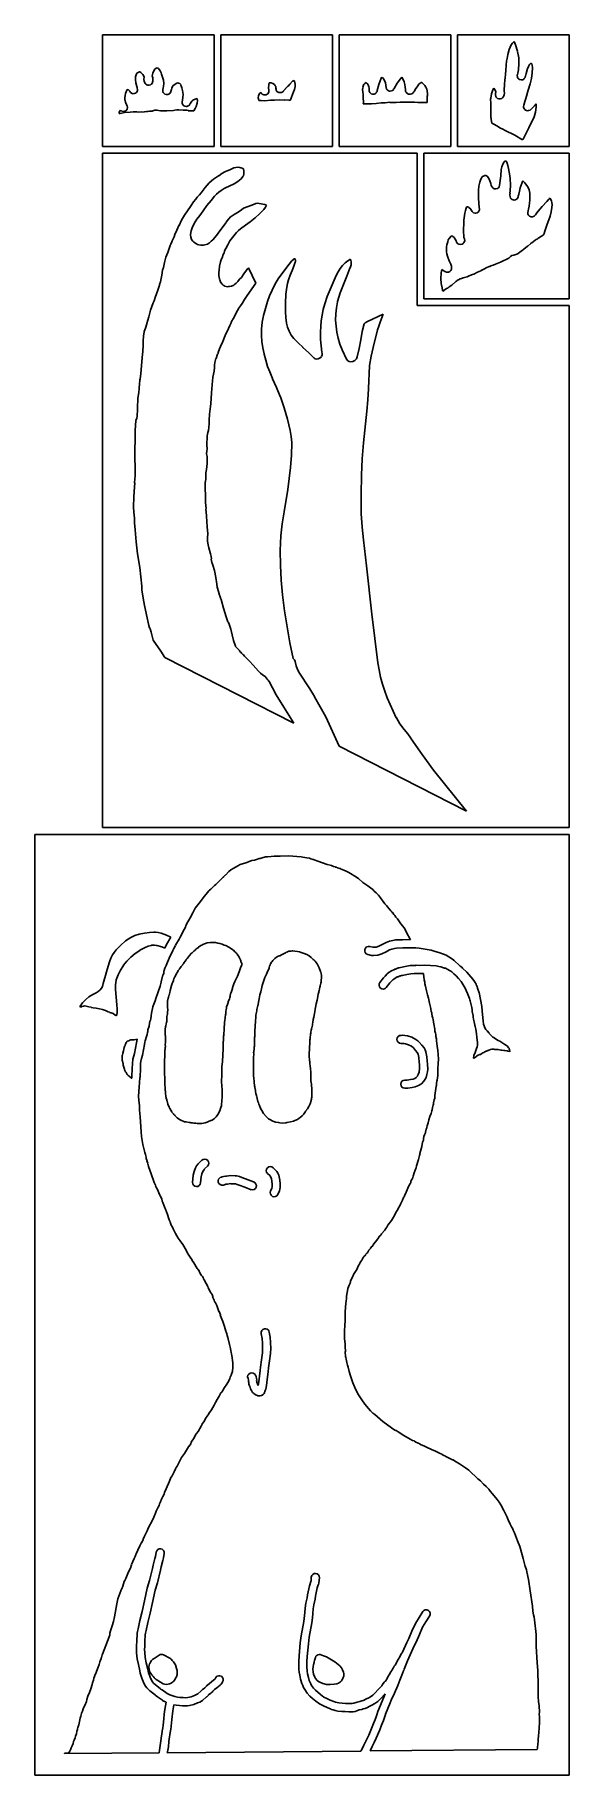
# Model space of a CAD drawing. Extents: x -1 to 318, y 295 to 2998.
# Drawn here: x 2 to 318, y 1969 to 2998 of the extents above.
import ezdxf

# ---------------------------------------------------------------- set-up
doc = ezdxf.new("R2010")
doc.units = 0

msp = doc.modelspace()

# ---------------------------------------------------------------- linework, layer by layer
at = {"layer": 'Layer 1'}
for p, q in [((107.999, 2998), (41.9992, 2998)), ((41.9992, 2998), (41.9992, 2932)), ((107.999, 2932), (107.999, 2998)), ((177.999, 2998), (111.999, 2998)), ((111.999, 2998), (111.999, 2932)), ((177.999, 2932), (177.999, 2998)), ((247.999, 2998), (181.999, 2998)), ((181.999, 2998), (181.999, 2932)), ((247.999, 2932), (247.999, 2998)), ((317.999, 2998), (251.999, 2998)), ((251.999, 2998), (251.999, 2932)), ((283.722, 2992.02), (284.547764, 2993.13125)), ((284.547, 2993.13), (285.532307, 2994.003124)), ((285.533, 2994.03), (285.533, 2994.03)), ((285.533, 2994.03), (286.24076, 2992.15146)), ((285.533, 2994), (285.533265, 2994.026458)), ((317.999, 2932), (317.999, 2998)), ((280.901, 2982.41), (281.244958, 2983.9975)), ((281.245, 2984), (281.628645, 2986.32833)), ((281.629, 2986.33), (282.485191, 2989.31979)), ((282.485, 2989.32), (283.72166, 2992.01875)), ((286.241, 2992.15), (287.39749, 2988.23417)), ((287.397, 2988.23), (288.128307, 2984.36709)), ((288.129, 2984.37), (288.220017, 2981.0098)), ((61.5966, 2971.59), (61.640521, 2973.25687)), ((61.6405, 2973.26), (62.153262, 2974.97979)), ((62.1532, 2974.98), (62.271469, 2975.271041)), ((62.2715, 2975.27), (63.42746, 2975.957916)), ((63.4275, 2975.96), (63.906131, 2976.198125)), ((63.9061, 2976.19), (63.9474, 2976.19)), ((63.9474, 2976.19), (64.0151, 2976.19)), ((64.0151, 2976.19), (64.719949, 2975.740209)), ((64.72, 2975.74), (65.80902, 2974.54938)), ((65.809, 2974.55), (66.586874, 2973.09479)), ((66.5869, 2973.1), (66.532131, 2971.56542)), ((71.7854, 2972.54), (71.493565, 2973.70417)), ((71.4936, 2973.71), (71.812423, 2975.32396)), ((71.4936, 2973.71), (71.4936, 2973.71)), ((71.8962, 2971.25), (71.78534, 2972.54646)), ((71.8124, 2975.32), (72.328337, 2976.74875)), ((72.3283, 2976.75), (72.988435, 2977.75542)), ((72.9884, 2977.75), (73.809666, 2978.332083)), ((73.8097, 2978.34), (74.327489, 2978.49875)), ((74.3275, 2978.5), (74.401319, 2978.526458)), ((74.4013, 2978.52), (74.4024, 2978.52)), ((74.4024, 2978.52), (75.169691, 2978.043751)), ((75.1697, 2978.05), (76.095476, 2976.78)), ((76.0954, 2976.78), (76.128737, 2976.674167)), ((76.1288, 2976.67), (76.337291, 2976.220209)), ((76.3373, 2976.22), (76.664325, 2975.611459)), ((76.6643, 2975.61), (76.948462, 2974.657501)), ((76.9485, 2974.66), (78.09176, 2971.1675)), ((206.732, 2972.33), (207.088129, 2972.673958)), ((207.088, 2972.67), (207.451802, 2972.82875)), ((207.452, 2972.83), (207.775056, 2972.591875)), ((207.775, 2972.6), (208.259187, 2971.965001)), ((218.26, 2972.04), (219.086822, 2972.886666)), ((219.086, 2972.89), (219.876045, 2971.64646)), ((219.087, 2972.89), (219.086, 2972.89)), ((280.016, 2971.4), (280.186391, 2972.45833)), ((280.187, 2972.46), (280.362154, 2974.73541)), ((280.362, 2974.74), (280.430262, 2976.85666)), ((280.43, 2976.86), (280.623939, 2980.14083)), ((280.624, 2980.14), (280.901018, 2982.41541)), ((287.155, 2973.94), (287.393125, 2972.88167)), ((287.275, 2974.21), (287.155144, 2973.945417)), ((287.361, 2974.63), (287.275275, 2974.206667)), ((287.565, 2975.37), (287.361007, 2974.629168)), ((287.393, 2972.89), (287.648852, 2972.307917)), ((287.856, 2976.33), (287.564959, 2975.377501)), ((288.04, 2977.38), (287.855586, 2976.32167)), ((288.22, 2981.01), (288.040613, 2977.38521)), ((291.425, 2972.09), (291.911304, 2972.751457)), ((291.911, 2972.75), (291.947777, 2972.988125)), ((291.948, 2972.99), (292.051187, 2973.386875)), ((292.022, 2973.5), (292.027292, 2973.526458)), ((292.079, 2973.55), (292.022644, 2973.497083)), ((292.028, 2973.52), (292.090442, 2973.731666)), ((292.051, 2973.39), (292.082221, 2973.54875)), ((292.09, 2973.6), (292.079152, 2973.547083)), ((292.08, 2973.55), (292.086615, 2973.576458)), ((292.082, 2973.55), (292.08, 2973.55)), ((292.086, 2973.57), (292.089175, 2973.596458)), ((292.09, 2973.73), (292.10905, 2973.650625)), ((292.109, 2973.65), (292.49926, 2975.10521)), ((292.499, 2975.11), (293.395936, 2977.99395)), ((293.396, 2977.99), (293.92678, 2979.23354)), ((293.927, 2979.24), (294.590521, 2980.40417)), ((294.591, 2980.4), (295.167182, 2981.087916)), ((295.167, 2981.09), (295.679127, 2981.037083)), ((296.173, 2975.45), (295.608089, 2972.24855)), ((295.679, 2981.04), (295.679, 2981.04)), ((295.679, 2981.04), (295.959617, 2980.828334)), ((295.96, 2980.82), (296.186483, 2979.973334)), ((296.331, 2978.55), (296.173467, 2975.45438)), ((296.187, 2979.98), (296.331039, 2978.55125)), ((55.231, 2960.77), (55.371229, 2962.11937)), ((55.3712, 2962.12), (55.584718, 2963.23125)), ((55.5847, 2963.23), (55.949825, 2964.23542)), ((55.9498, 2964.23), (56.53691, 2965.71166)), ((56.5369, 2965.72), (57.410288, 2965.56125)), ((57.4103, 2965.56), (57.853212, 2965.163126)), ((57.8532, 2965.16), (58.036556, 2964.895417)), ((58.0366, 2964.9), (58.093485, 2964.74125)), ((58.0935, 2964.74), (58.104877, 2964.713542)), ((58.1049, 2964.71), (58.157552, 2964.577708)), ((58.1575, 2964.58), (58.31916, 2964.341875)), ((58.3192, 2964.34), (58.67136, 2963.863751)), ((58.6713, 2963.86), (59.608982, 2963.304376)), ((59.609, 2963.31), (60.210133, 2963.204167)), ((60.2101, 2963.2), (60.746674, 2963.226458)), ((60.7467, 2963.23), (61.516901, 2963.494583)), ((61.5169, 2963.49), (62.125441, 2963.992708)), ((61.7889, 2969.69), (61.596548, 2971.595)), ((62.2548, 2967.44), (61.788869, 2969.68896)), ((62.1255, 2964), (62.639585, 2964.873124)), ((62.443, 2966.85), (62.254881, 2967.432083)), ((62.4938, 2966.75), (62.443, 2966.855833)), ((62.5499, 2966.56), (62.493808, 2966.745208)), ((62.5639, 2966.54), (62.549877, 2966.566458)), ((62.5872, 2966.46), (62.563917, 2966.539375)), ((62.7324, 2965.77), (62.587144, 2966.457916)), ((62.6395, 2964.87), (62.732369, 2965.769582)), ((66.5321, 2971.56), (66.665185, 2970.660418)), ((66.6652, 2970.66), (66.970264, 2969.707501)), ((66.9702, 2969.71), (67.265475, 2969.127917)), ((67.2655, 2969.13), (67.605489, 2968.759584)), ((67.6055, 2968.76), (68.166681, 2968.389584)), ((68.1667, 2968.39), (68.916528, 2968.204792)), ((68.9165, 2968.2), (69.694639, 2968.252917)), ((69.6947, 2968.26), (70.379441, 2968.471666)), ((70.3794, 2968.47), (70.848241, 2968.734583)), ((70.8482, 2968.73), (71.537439, 2969.523749)), ((71.5375, 2969.53), (71.649683, 2969.926875)), ((71.6497, 2969.92), (71.832527, 2970.528541)), ((71.8325, 2970.53), (71.896265, 2971.244374)), ((77.6684, 2964.98), (77.7954, 2964.345001)), ((77.7396, 2965.72), (77.668427, 2964.979168)), ((77.9748, 2966.72), (77.739586, 2965.71458)), ((77.7954, 2964.34), (77.966056, 2963.943125)), ((77.966, 2963.94), (78.230583, 2963.569584)), ((78.197, 2967.38), (77.97475, 2966.718542)), ((78.0917, 2971.17), (78.296752, 2969.37084)), ((78.2968, 2969.37), (78.197052, 2967.38563)), ((78.2306, 2963.57), (78.577997, 2963.226042)), ((78.578, 2963.23), (78.967466, 2962.965417)), ((78.9675, 2962.96), (79.696691, 2962.721875)), ((79.6967, 2962.73), (80.587022, 2962.782917)), ((80.587, 2962.78), (81.270682, 2962.991666)), ((81.2707, 2962.99), (81.456173, 2963.14875)), ((81.4562, 2963.15), (81.952293, 2963.599791)), ((81.9523, 2963.6), (82.488345, 2964.420207)), ((82.4883, 2964.42), (82.872475, 2965.63708)), ((82.8725, 2965.64), (82.939969, 2966.380832)), ((82.9399, 2966.38), (83.579133, 2967.78229)), ((83.5792, 2967.78), (83.6056, 2967.78)), ((83.6056, 2967.78), (83.850604, 2967.965208)), ((83.8506, 2967.97), (84.750182, 2968.657916)), ((84.7502, 2968.65), (85.547389, 2969.126249)), ((85.5474, 2969.13), (86.348028, 2969.526875)), ((86.348, 2969.53), (86.958128, 2969.424167)), ((86.9582, 2969.42), (87.710674, 2969.155417)), ((87.7106, 2969.16), (88.082604, 2968.736667)), ((88.0826, 2968.73), (88.58716, 2967.830418)), ((88.5872, 2967.83), (88.945445, 2966.63938)), ((88.9454, 2966.64), (89.274806, 2965.10542)), ((89.2749, 2965.11), (89.673362, 2962.64938)), ((89.6733, 2962.65), (89.620648, 2961.11542)), ((134.21, 2961.85), (134.653177, 2962.828957)), ((134.653, 2962.83), (135.062045, 2963.464999)), ((135.062, 2963.47), (135.700703, 2964.025624)), ((135.701, 2964.02), (135.715, 2964.02)), ((135.715, 2964.02), (135.745956, 2963.914167)), ((135.746, 2963.92), (135.850775, 2963.6025)), ((135.851, 2963.6), (136.475416, 2962.938543)), ((136.475, 2962.94), (137.440463, 2962.516667)), ((137.441, 2962.51), (138.11066, 2962.430625)), ((138.11, 2962.44), (138.806647, 2962.545833)), ((138.807, 2962.54), (139.382997, 2962.831041)), ((139.383, 2962.83), (139.77035, 2963.1475)), ((139.77, 2963.15), (140.157879, 2963.732083)), ((140.158, 2963.73), (140.395596, 2964.391457)), ((140.161, 2967.07), (140.298319, 2967.757916)), ((140.184, 2966.11), (140.161246, 2967.062499)), ((140.293, 2965.88), (140.183463, 2966.118125)), ((140.456, 2964.98), (140.293546, 2965.879582)), ((140.298, 2967.75), (140.480827, 2968.623124)), ((140.396, 2964.39), (140.455796, 2964.972083)), ((140.481, 2968.63), (140.6588, 2969.66187)), ((140.659, 2969.66), (141.78163, 2969.527708)), ((141.781, 2969.53), (142.84171, 2969.133125)), ((142.842, 2969.13), (143.720151, 2968.547917)), ((143.72, 2968.55), (144.147302, 2967.941459)), ((144.148, 2967.94), (144.459679, 2967.384376)), ((144.459, 2967.38), (144.570125, 2966.877292)), ((144.57, 2966.88), (144.5827, 2966.350834)), ((144.583, 2966.35), (144.594112, 2966.323542)), ((144.594, 2966.32), (144.647975, 2966.584583)), ((144.648, 2966.59), (144.608842, 2966.246042)), ((144.609, 2966.25), (144.633342, 2965.773751)), ((144.633, 2965.77), (144.753914, 2965.320209)), ((144.754, 2965.32), (144.912485, 2964.976042)), ((144.913, 2964.98), (145.207745, 2964.556667)), ((145.207, 2964.55), (146.3619, 2963.809168)), ((146.362, 2963.81), (147.598, 2963.81)), ((147.598, 2963.81), (147.994345, 2963.942291)), ((147.994, 2963.94), (148.267314, 2964.09875)), ((148.268, 2964.1), (148.593173, 2964.338125)), ((148.593, 2964.34), (148.977439, 2964.763333)), ((148.977, 2964.76), (149.140777, 2964.91875)), ((149.141, 2964.92), (149.55031, 2965.369791)), ((149.55, 2965.37), (150.265697, 2966.137291)), ((150.266, 2966.14), (150.316006, 2966.192917)), ((150.316, 2966.19), (151.38412, 2967.38062)), ((151.384, 2967.38), (151.772672, 2967.6975)), ((151.773, 2967.7), (152.90303, 2968.75833)), ((152.903, 2968.76), (154.44922, 2970.53271)), ((154.953, 2964.31), (153.7801, 2961.10855)), ((154.449, 2970.53), (155.352286, 2970.953333)), ((155.477, 2965.66), (154.952861, 2964.31063)), ((155.352, 2970.96), (155.539589, 2970.536667)), ((155.352, 2970.96), (155.352, 2970.96)), ((155.865, 2967.46), (155.476592, 2965.66084)), ((155.54, 2970.53), (156.006195, 2968.86313)), ((156.006, 2968.86), (155.865242, 2967.45771)), ((195.816, 2965.45), (196.012321, 2966.95812)), ((195.988, 2964.45), (195.816815, 2965.45542)), ((196.152, 2962.46), (195.987165, 2964.44437)), ((196.013, 2966.96), (196.528937, 2968.75916)), ((196.101, 2960.05), (196.153123, 2962.45771)), ((196.153, 2962.46), (196.152, 2962.46)), ((196.49, 2968.57), (196.587631, 2968.675833)), ((196.529, 2968.76), (196.490371, 2968.574792)), ((196.588, 2968.68), (197.147064, 2969.262083)), ((197.147, 2969.26), (197.908205, 2969.736249)), ((197.908, 2969.74), (198.55226, 2969.131459)), ((198.552, 2969.13), (199.119531, 2968.362709)), ((199.12, 2968.36), (199.605774, 2967.27521)), ((199.605, 2967.28), (199.774333, 2966.539168)), ((199.683, 2965.27), (199.683, 2965.27)), ((199.683, 2965.27), (199.69914, 2965.005417)), ((199.775, 2966.54), (199.68319, 2965.27)), ((199.699, 2965), (199.765675, 2964.629584)), ((199.766, 2964.63), (199.895117, 2964.286042)), ((199.895, 2964.29), (200.044489, 2963.998959)), ((200.045, 2964), (200.329162, 2963.629584)), ((200.329, 2963.63), (200.859753, 2963.206667)), ((200.86, 2963.2), (201.692378, 2962.8825)), ((201.692, 2962.89), (202.596874, 2962.916458)), ((202.597, 2962.91), (203.26613, 2963.148125)), ((203.266, 2963.15), (203.671341, 2963.441041)), ((203.671, 2963.44), (203.908066, 2963.678125)), ((203.908, 2963.68), (204.146389, 2964.023958)), ((204.147, 2964.02), (204.373748, 2964.522708)), ((204.373, 2964.53), (204.470631, 2964.900416)), ((204.471, 2964.9), (204.51254, 2965.085208)), ((204.508, 2965.08), (205.444359, 2968.65187)), ((204.513, 2965.08), (204.508, 2965.08)), ((205.444, 2968.65), (206.73173, 2972.3277)), ((208.259, 2971.96), (209.198534, 2970.24021)), ((209.199, 2970.24), (209.460408, 2969.578542)), ((209.46, 2969.58), (209.741516, 2966.77542)), ((209.742, 2966.77), (209.741, 2966.77)), ((209.741, 2966.77), (210.012991, 2965.923334)), ((210.013, 2965.93), (210.356429, 2965.453751)), ((210.357, 2965.45), (210.892781, 2965.000209)), ((210.893, 2965), (211.52747, 2964.735417)), ((211.527, 2964.74), (212.111199, 2964.660625)), ((212.111, 2964.66), (212.959518, 2964.81875)), ((212.96, 2964.82), (213.626749, 2965.1375)), ((213.626, 2965.13), (213.823379, 2965.341666)), ((213.824, 2965.35), (214.197062, 2965.799791)), ((214.197, 2965.8), (214.495714, 2966.329166)), ((214.496, 2966.32), (216.28194, 2969.33625)), ((216.282, 2969.34), (218.26055, 2972.03875)), ((219.876, 2971.64), (220.445118, 2970.21125)), ((220.446, 2970.21), (220.834937, 2968.67542)), ((220.835, 2968.68), (221.083973, 2967.11896)), ((221.083, 2967.12), (221.083, 2967.12)), ((221.083, 2967.12), (221.131683, 2965.74417)), ((221.132, 2965.74), (221.126708, 2965.819375)), ((221.127, 2965.82), (221.135202, 2965.608334)), ((221.135, 2965.61), (221.194531, 2965.001459)), ((221.195, 2965), (221.277021, 2964.444376)), ((221.277, 2964.45), (221.501631, 2964.026667)), ((221.501, 2964.02), (222.00556, 2963.464376)), ((222.006, 2963.47), (222.999774, 2962.940834)), ((223, 2962.94), (223.61198, 2962.834167)), ((223.612, 2962.83), (224.195935, 2962.856458)), ((224.196, 2962.86), (225.032611, 2963.1775)), ((225.032, 2963.18), (225.494491, 2963.550416)), ((225.495, 2963.55), (226.090841, 2964.237916)), ((226.09, 2964.23), (226.440837, 2964.785624)), ((226.441, 2964.79), (226.988158, 2965.636666)), ((226.988, 2965.64), (228.4485, 2967.8625)), ((228.449, 2967.86), (229.124745, 2968.759582)), ((229.125, 2968.76), (229.842285, 2969.474374)), ((229.842, 2969.47), (230.258983, 2969.893333)), ((230.259, 2969.9), (230.75721, 2969.820625)), ((230.757, 2969.82), (230.647, 2969.82)), ((230.647, 2969.82), (230.999425, 2969.634792)), ((230.999, 2969.63), (231.720253, 2968.995001)), ((231.721, 2969), (232.556289, 2968.047501)), ((232.556, 2968.04), (233.229628, 2966.98167)), ((233.229, 2966.99), (233.719008, 2965.95813)), ((233.719, 2965.95), (234.00422, 2964.971043)), ((234.005, 2964.98), (234.181212, 2963.10146)), ((234.138, 2962.17), (234.122919, 2961.958334)), ((234.181, 2963.1), (234.138138, 2962.17396)), ((271.616, 2960.64), (272.127439, 2963.15354)), ((272.128, 2963.15), (272.830468, 2965.45187)), ((272.83, 2965.45), (273.392239, 2966.56125)), ((273.393, 2966.56), (273.485339, 2966.507083)), ((273.485, 2966.51), (273.961514, 2965.663334)), ((273.961, 2965.66), (274.593618, 2964.20479)), ((274.594, 2964.21), (274.377571, 2963.310418)), ((274.378, 2963.31), (274.383292, 2962.542709)), ((274.383, 2962.54), (274.625623, 2961.587501)), ((279.269, 2961.88), (279.53226, 2962.594374)), ((279.672, 2963.47), (279.506636, 2964.68708)), ((279.507, 2964.68), (279.5959, 2965.235624)), ((279.532, 2962.59), (279.672229, 2963.463124)), ((279.596, 2965.24), (279.786235, 2968.65312)), ((279.786, 2968.65), (280.016452, 2971.40166)), ((287.649, 2972.3), (288.014125, 2971.903125)), ((288.014, 2971.91), (288.672018, 2971.513126)), ((288.672, 2971.51), (289.622118, 2971.324792)), ((289.622, 2971.33), (290.523963, 2971.48875)), ((290.524, 2971.48), (291.099733, 2971.7975)), ((291.1, 2971.8), (291.424908, 2972.091041)), ((293.669, 2965.35), (292.34307, 2960.45521)), ((294.814, 2969), (293.66886, 2965.34875)), ((293.669, 2965.35), (293.669, 2965.35)), ((295.608, 2972.25), (294.813722, 2968.99563)), ((51.876, 2951.72), (51.918333, 2952.063958)), ((51.9184, 2952.06), (51.947504, 2952.3775)), ((51.9475, 2952.38), (52.709499, 2953.43833)), ((52.7095, 2953.44), (53.138124, 2953.1225)), ((53.1381, 2953.12), (53.079892, 2953.172917)), ((53.0799, 2953.18), (53.188379, 2953.100625)), ((53.1884, 2953.1), (53.286296, 2953.047083)), ((53.2863, 2953.04), (53.233383, 2953.066458)), ((53.2334, 2953.07), (53.405379, 2952.964167)), ((53.4053, 2952.96), (53.471446, 2952.933542)), ((53.4715, 2952.94), (54.307582, 2952.728334)), ((55.0616, 2952.04), (53.50585, 2951.7225)), ((54.3076, 2952.73), (55.164849, 2952.809375)), ((58.3263, 2952.22), (55.06161, 2952.034792)), ((55.1648, 2952.8), (55.754556, 2953.064583)), ((55.2812, 2959.58), (55.230929, 2960.77062)), ((55.2998, 2959.58), (55.2812, 2959.58)), ((55.3818, 2959.18), (55.299779, 2959.576874)), ((55.5625, 2958.18), (55.38179, 2959.18542)), ((56.0575, 2957.06), (55.562465, 2958.17125)), ((55.7546, 2953.07), (56.096441, 2953.334583)), ((56.3329, 2956.72), (56.057469, 2957.063958)), ((56.089, 2956.91), (56.199067, 2956.830625)), ((56.3195, 2956.69), (56.089048, 2956.901666)), ((56.0964, 2953.33), (56.1025, 2953.33)), ((56.1025, 2953.33), (56.591449, 2953.964999)), ((56.1991, 2956.83), (56.348854, 2956.697708)), ((56.7163, 2956.03), (56.319425, 2956.691457)), ((56.3488, 2956.69), (56.332925, 2956.716458)), ((56.5914, 2953.97), (56.893025, 2954.97542)), ((56.8931, 2954.97), (56.716359, 2956.02833)), ((60.2564, 2952.49), (58.32627, 2952.225417)), ((60.2599, 2952.46), (60.25646, 2952.486458)), ((60.9645, 2952.54), (60.259915, 2952.460625)), ((62.2937, 2952.46), (60.96444, 2952.539375)), ((63.365, 2952.28), (62.2937, 2952.465208)), ((65.2896, 2952.43), (63.36502, 2952.27125)), ((66.7173, 2952.38), (65.28961, 2952.432917)), ((68.0743, 2952.65), (66.71725, 2952.385417)), ((68.8525, 2952.67), (68.074361, 2952.643542)), ((69.8875, 2952.86), (68.85245, 2952.674792)), ((71.6938, 2952.96), (69.88749, 2952.854167)), ((71.8769, 2953.1), (71.693809, 2952.967708)), ((73.0527, 2953.41), (71.87689, 2953.0925)), ((74.2725, 2953.49), (73.05277, 2953.410625)), ((75.243, 2953.36), (74.27251, 2953.492292)), ((76.3918, 2953.07), (75.24298, 2953.361041)), ((78.1251, 2952.99), (76.39182, 2953.069375)), ((79.9904, 2953.04), (78.12509, 2952.987083)), ((84.0361, 2953.33), (79.99036, 2953.038959)), ((84.7698, 2953.49), (84.036111, 2953.33125)), ((86.0655, 2953.7), (84.76984, 2953.488334)), ((86.0723, 2953.7), (86.0655, 2953.7)), ((87.2288, 2953.7), (86.0723, 2953.7)), ((89.8231, 2953.44), (87.22886, 2953.704583)), ((89.2169, 2958.73), (89.102865, 2958.042084)), ((89.1029, 2958.04), (89.178306, 2957.616667)), ((89.1783, 2957.62), (89.332552, 2957.064376)), ((89.2857, 2959.02), (89.216908, 2958.728959)), ((89.3937, 2959.39), (89.28575, 2959.019584)), ((89.3325, 2957.06), (89.946068, 2956.292709)), ((89.6207, 2961.11), (89.393688, 2959.39021)), ((90.3935, 2953.52), (89.823059, 2953.440625)), ((89.9461, 2956.3), (90.216504, 2956.088334)), ((90.2165, 2956.09), (90.725822, 2955.825417)), ((91.8519, 2953.41), (90.39352, 2953.515833)), ((90.7258, 2955.82), (91.41107, 2955.687708)), ((91.4111, 2955.69), (91.996622, 2955.716458)), ((92.9512, 2953.18), (91.85186, 2953.418125)), ((91.9966, 2955.72), (92.723674, 2955.984583)), ((92.7237, 2955.98), (93.381189, 2956.509166)), ((96.0185, 2953.1), (92.78265, 2953.073542)), ((92.7827, 2953.07), (93.011035, 2953.122917)), ((93.011, 2953.12), (92.951204, 2953.172917)), ((93.3812, 2956.51), (93.769608, 2957.144999)), ((93.7696, 2957.14), (93.790767, 2957.245833)), ((93.7908, 2957.25), (93.814348, 2957.302917)), ((93.8143, 2957.3), (93.8191, 2957.3)), ((93.8191, 2957.3), (94.122577, 2957.696875)), ((94.1225, 2957.7), (94.47122, 2958.202708)), ((94.4713, 2958.2), (94.510194, 2958.252917)), ((94.5102, 2958.26), (94.86871, 2958.709791)), ((94.8687, 2958.7), (95.165562, 2959.096875)), ((95.1655, 2959.1), (95.170527, 2959.126458)), ((95.1706, 2959.13), (95.756651, 2959.632708)), ((95.7566, 2959.63), (97.50576, 2960.212083)), ((96.7745, 2954.37), (96.018586, 2953.1)), ((97.3372, 2955.69), (96.774432, 2954.36709)), ((97.9159, 2957.62), (97.337257, 2955.68854)), ((97.5058, 2960.21), (97.949241, 2960.342292)), ((98.1201, 2959.21), (97.915842, 2957.6225)), ((97.9492, 2960.35), (98.120121, 2959.21229)), ((133.988, 2960.72), (134.209721, 2961.85771)), ((134.21, 2960.11), (133.988279, 2960.718541)), ((134.517, 2959.21), (134.210348, 2960.109582)), ((135.783, 2959.21), (134.517, 2959.21)), ((138.093, 2959.05), (135.78266, 2959.20875)), ((141.431, 2959.34), (138.09276, 2959.048959)), ((143.736, 2959.31), (141.43122, 2959.336458)), ((146.631, 2959.5), (143.73646, 2959.314792)), ((149.628, 2959.47), (146.63027, 2959.496458)), ((152.361, 2959.29), (149.62786, 2959.475208)), ((153.068, 2959.13), (152.361563, 2959.28875)), ((153.072, 2959.15), (153.068031, 2959.123542)), ((153.21, 2959.63), (153.072152, 2959.153751)), ((153.343, 2960.05), (153.210179, 2959.626667)), ((153.78, 2961.11), (153.342644, 2960.05167)), ((196.122, 2960.13), (196.100569, 2960.050625)), ((196.171, 2959.97), (196.122052, 2960.12875)), ((196.159, 2957.3), (196.273829, 2957.934999)), ((198.562, 2957.12), (196.15906, 2957.305208)), ((196.292, 2959), (196.170821, 2959.978957)), ((196.274, 2957.94), (196.291992, 2958.99833)), ((201.04, 2957.25), (198.56244, 2957.117708)), ((203.943, 2957.38), (201.03947, 2957.247708)), ((206.885, 2957.73), (203.94337, 2957.386042)), ((209.256, 2957.81), (206.88534, 2957.730625)), ((211.973, 2958.1), (209.25573, 2957.808959)), ((215.602, 2958.04), (211.97271, 2958.092917)), ((218.11, 2958.15), (215.60228, 2958.044167)), ((221.247, 2958.15), (218.11, 2958.15)), ((221.985, 2958.1), (221.246549, 2958.152917)), ((223.695, 2958.18), (221.98553, 2958.100625)), ((223.786, 2958.18), (223.695, 2958.18)), ((225.265, 2958.2), (223.78598, 2958.173542)), ((226.53, 2958.23), (225.26582, 2958.203542)), ((228.507, 2958.07), (226.53004, 2958.22875)), ((230.46, 2957.99), (228.50711, 2958.069375)), ((232.791, 2957.99), (230.46, 2957.99)), ((234.073, 2958.02), (232.79162, 2957.993542)), ((234.033, 2961.62), (234.039879, 2961.593542)), ((234.154, 2962.07), (234.033086, 2961.620209)), ((234.04, 2961.59), (234.035, 2961.59)), ((234.035, 2961.59), (234.035, 2961.54)), ((234.035, 2961.54), (234.046377, 2961.566458)), ((234.053, 2961.54), (234.036, 2961.54)), ((234.036, 2961.54), (234.072512, 2958.02105)), ((234.046, 2961.56), (234.052085, 2961.533542)), ((234.123, 2961.96), (234.138081, 2962.012917)), ((234.138, 2962.01), (234.15414, 2962.062917)), ((271.493, 2960.03), (271.61656, 2960.638541)), ((271.613, 2957.59), (271.493144, 2960.02416)), ((271.584, 2951.19), (271.61231, 2957.59291)), ((274.626, 2961.59), (274.812266, 2961.140209)), ((274.812, 2961.14), (275.571882, 2960.452084)), ((275.572, 2960.45), (276.402791, 2960.1325)), ((276.403, 2960.13), (277.383, 2960.13)), ((277.383, 2960.13), (278.142618, 2960.421041)), ((278.143, 2960.42), (278.596231, 2960.790416)), ((278.596, 2960.8), (279.171203, 2961.514374)), ((279.171, 2961.51), (279.212275, 2961.774583)), ((279.212, 2961.77), (279.268356, 2961.875833)), ((290.991, 2955.58), (291.009256, 2955.209584)), ((291.008, 2955.69), (290.991331, 2955.584167)), ((291.11, 2956.38), (291.007606, 2955.692084)), ((291.01, 2955.21), (291.11795, 2954.733751)), ((291.743, 2958.6), (291.110647, 2956.3775)), ((291.118, 2954.74), (291.750618, 2953.761043)), ((292.343, 2960.45), (291.742397, 2958.59792)), ((291.75, 2953.76), (292.210374, 2953.416042)), ((292.211, 2953.41), (292.654441, 2953.224792)), ((292.654, 2953.23), (293.325247, 2953.097708)), ((293.325, 2953.1), (293.990506, 2953.179375)), ((293.991, 2953.18), (293.996, 2953.18)), ((293.996, 2953.18), (294.904393, 2953.550416)), ((294.904, 2953.55), (295.364507, 2953.920416)), ((295.364, 2953.92), (295.985109, 2954.475624)), ((295.986, 2954.47), (296.814356, 2955.39604)), ((296.814, 2955.4), (296.798919, 2955.373542)), ((296.799, 2955.37), (296.96447, 2955.52875)), ((296.964, 2955.53), (297.33812, 2955.926874)), ((298.05, 2952.25), (297.185713, 2949.44542)), ((297.338, 2955.93), (298.034594, 2956.644374)), ((298.035, 2956.64), (298.503206, 2957.142708)), ((298.474, 2955.24), (298.049477, 2952.25021)), ((298.503, 2957.14), (298.474055, 2955.235)), ((51.9052, 2951.48), (51.876096, 2951.718125)), ((52.4343, 2951.59), (51.905134, 2951.484167)), ((53.5059, 2951.72), (52.43434, 2951.587709)), ((271.743, 2949.05), (271.583986, 2951.19312)), ((271.858, 2948.65), (271.7437, 2949.046875)), ((271.885, 2948.47), (271.858012, 2948.655208)), ((271.878, 2948.47), (271.874825, 2948.522917)), ((271.875, 2948.52), (271.885054, 2948.467083)), ((271.88, 2948.44), (271.877354, 2948.466458)), ((271.878, 2948.47), (271.878, 2948.47)), ((271.924, 2947.94), (271.87955, 2948.442708)), ((272.258, 2945.77), (271.924096, 2947.93958)), ((273.883, 2944.97), (272.25793, 2945.763749)), ((274.727, 2944.42), (273.883509, 2944.975624)), ((275.564, 2944.05), (274.726859, 2944.420416)), ((277.031, 2943.12), (275.56495, 2944.04604)), ((275.565, 2944.05), (275.565, 2944.05)), ((279.17, 2942.05), (277.03164, 2943.11627)), ((277.032, 2943.12), (277.032, 2943.12)), ((279.803, 2941.66), (279.169853, 2942.05952)), ((280.586, 2941.35), (279.802834, 2941.656916)), ((294.071, 2942.99), (291.95905, 2938.7408)), ((295.599, 2946.03), (294.07146, 2942.9873)), ((296.006, 2946.98), (295.599309, 2946.027501)), ((297.185, 2949.44), (296.00522, 2946.97938)), ((41.9992, 2932), (107.999, 2932)), ((111.999, 2932), (177.999, 2932)), ((181.999, 2932), (227.999, 2932)), ((227.999, 2932), (247.999, 2932)), ((251.999, 2932), (317.999, 2932)), ((282.157, 2940.49), (280.58591, 2941.349895)), ((283.857, 2939.77), (282.15705, 2940.489666)), ((285.789, 2938.7), (283.85754, 2939.77156)), ((290.362, 2935.98), (285.78868, 2938.69462)), ((290.696, 2936.24), (290.362361, 2935.978063)), ((290.979, 2936.78), (290.695632, 2936.240251)), ((291.959, 2938.74), (290.97872, 2936.78473)), ((107.999, 2928), (41.9992, 2928)), ((41.9992, 2928), (41.9992, 2529.49)), ((177.999, 2928), (107.999, 2928)), ((227.999, 2928), (177.999, 2928)), ((227.999, 2838), (227.999, 2928)), ((247.999, 2928), (231.999, 2928)), ((231.999, 2928), (231.999, 2842)), ((317.999, 2928), (247.999, 2928)), ((278.117, 2919.98), (278.678974, 2921.504)), ((278.679, 2921.5), (279.465605, 2922.87583)), ((279.465, 2922.88), (279.922993, 2923.234541)), ((279.923, 2923.23), (280.59901, 2923.51575)), ((280.599, 2923.52), (280.599, 2923.517354)), ((280.601, 2923.52), (281.051585, 2922.710376)), ((281.051, 2922.71), (281.667743, 2920.84734)), ((317.999, 2842), (317.999, 2928)), ((105.054, 2910.45), (107.71412, 2912.59577)), ((107.714, 2912.6), (110.70194, 2914.71402)), ((110.702, 2914.71), (110.728723, 2914.728521)), ((110.729, 2914.73), (112.5316, 2915.95767)), ((112.531, 2915.96), (114.29286, 2916.99187)), ((114.293, 2916.99), (114.342477, 2917.005875)), ((114.343, 2917.01), (114.682725, 2917.158166)), ((114.682, 2917.15), (115.72843, 2917.605083)), ((115.729, 2917.61), (117.28634, 2918.268812)), ((117.286, 2918.27), (118.49514, 2918.836208)), ((118.495, 2918.83), (119.324997, 2919.181895)), ((119.325, 2919.19), (119.567887, 2919.293187)), ((119.568, 2919.29), (119.519846, 2919.287354)), ((119.52, 2919.29), (119.539315, 2919.295292)), ((119.539, 2919.29), (119.82422, 2919.337625)), ((122.145, 2911.27), (119.81932, 2909.95502)), ((119.824, 2919.34), (119.830085, 2919.347937)), ((119.83, 2919.35), (120.84706, 2919.537854)), ((120.848, 2919.54), (122.43788, 2919.860145)), ((123.139, 2912.01), (122.144962, 2911.263876)), ((122.437, 2919.86), (122.456844, 2919.857354)), ((122.457, 2919.85), (123.167405, 2919.667438)), ((123.997, 2912.85), (123.139222, 2912.008626)), ((123.168, 2919.67), (123.868351, 2919.4795)), ((123.868, 2919.48), (124.05506, 2919.427083)), ((124.938, 2914.18), (123.996349, 2912.84915)), ((124.055, 2919.43), (125.10487, 2918.940521)), ((125.328, 2914.73), (124.938534, 2914.179667)), ((125.103, 2918.94), (125.361762, 2918.725688)), ((125.105, 2918.94), (125.103413, 2918.937354)), ((125.387, 2914.77), (125.327998, 2914.732958)), ((125.362, 2918.72), (125.576312, 2917.32829)), ((125.619, 2915.85), (125.386696, 2914.77579)), ((125.576, 2917.33), (125.618598, 2915.84569)), ((264.621, 2908.62), (265.098572, 2910.90335)), ((265.098, 2910.91), (265.698074, 2912.67212)), ((265.699, 2912.67), (266.539316, 2914.00614)), ((266.539, 2914.01), (266.791148, 2914.290458)), ((266.791, 2914.29), (267.36197, 2914.533416)), ((267.362, 2914.53), (268.125322, 2914.762833)), ((268.125, 2914.76), (268.661574, 2914.797042)), ((268.662, 2914.8), (269.459189, 2914.421646)), ((269.459, 2914.42), (270.321805, 2913.41194)), ((270.322, 2913.41), (271.117072, 2911.71931)), ((271.117, 2911.72), (271.614416, 2910.11663)), ((276.872, 2908.96), (277.244004, 2911.84925)), ((277.244, 2911.85), (277.482125, 2914.7022)), ((277.482, 2914.7), (277.794473, 2918.38829)), ((277.795, 2918.39), (278.116998, 2919.97485)), ((281.668, 2920.84), (282.137106, 2918.89531)), ((282.137, 2918.9), (282.843437, 2914.74869)), ((282.844, 2914.75), (283.135835, 2912.92438)), ((283.135, 2912.92), (283.3128, 2909.37194)), ((289.065, 2907.61), (290.14238, 2910.76118)), ((290.142, 2910.77), (290.557924, 2911.735728)), ((290.558, 2911.73), (290.630496, 2911.690313)), ((290.631, 2911.69), (291.78643, 2910.42794)), ((95.8786, 2899.35), (97.2203, 2900.8396)), ((97.2203, 2900.84), (97.99738, 2901.99623)), ((97.9974, 2901.99), (99.23882, 2903.31027)), ((99.2388, 2903.31), (99.297802, 2903.376146)), ((99.2978, 2903.38), (100.37994, 2904.63148)), ((100.38, 2904.63), (102.78559, 2907.80764)), ((102.786, 2907.81), (103.89328, 2909.22287)), ((103.893, 2909.22), (105.02806, 2910.42914)), ((105.028, 2910.43), (105.053929, 2910.453812)), ((108.314, 2902.55), (106.19416, 2900.03117)), ((109.52, 2903.8), (108.31324, 2902.55117)), ((110.897, 2905), (109.5209, 2903.79879)), ((112.249, 2906.03), (110.89645, 2905.00077)), ((113.942, 2907.12), (112.24893, 2906.02727)), ((114.324, 2907.31), (113.941942, 2907.127438)), ((119.819, 2909.95), (114.32414, 2907.30682)), ((264.778, 2896.03), (264.371865, 2901.21054)), ((264.372, 2901.21), (264.380731, 2906.22914)), ((264.381, 2906.23), (264.621241, 2908.62448)), ((271.614, 2910.12), (271.942877, 2909.01669)), ((271.943, 2909.02), (272.260764, 2908.292397)), ((272.261, 2908.29), (272.376358, 2908.033354)), ((272.376, 2908.03), (272.88056, 2907.498188)), ((272.881, 2907.5), (273.673426, 2907.03698)), ((273.673, 2907.04), (274.518607, 2906.918292)), ((274.519, 2906.92), (275.52283, 2907.14225)), ((275.523, 2907.14), (276.268859, 2907.640062)), ((276.269, 2907.64), (276.660583, 2908.163874)), ((276.66, 2908.16), (276.871931, 2908.961686)), ((282.988, 2904.43), (282.907831, 2903.45898)), ((282.908, 2903.46), (283.015685, 2902.24821)), ((283.145, 2905.7), (282.987838, 2904.43529)), ((283.016, 2902.25), (283.35255, 2901.43773)), ((283.313, 2909.37), (283.145254, 2905.6923)), ((283.352, 2901.44), (283.710775, 2900.992855)), ((283.711, 2900.99), (284.225879, 2900.606355)), ((284.226, 2900.61), (284.815756, 2900.385104)), ((285.362, 2900.31), (286.179297, 2900.444937)), ((286.179, 2900.45), (286.88623, 2900.801895)), ((286.886, 2900.8), (287.131268, 2901.059291)), ((287.131, 2901.06), (287.44215, 2901.372208)), ((287.442, 2901.37), (287.740979, 2902.052624)), ((287.741, 2902.06), (287.913773, 2902.673833)), ((287.741, 2902.06), (287.741, 2902.06)), ((287.914, 2902.67), (288.090212, 2903.246791)), ((288.09, 2903.25), (288.097937, 2903.273813)), ((288.098, 2903.27), (288.165204, 2903.489604)), ((288.166, 2903.49), (288.228971, 2904.162041)), ((288.229, 2903.87), (288.223973, 2903.830313)), ((288.224, 2903.83), (288.374812, 2904.568187)), ((288.229, 2904.16), (288.229, 2903.87)), ((288.374, 2904.57), (289.064562, 2907.618)), ((291.786, 2910.43), (293.35551, 2908.42446)), ((293.356, 2908.42), (293.944009, 2907.441043)), ((293.944, 2907.44), (294.383737, 2906.43194)), ((294.383, 2906.44), (294.749633, 2904.4424)), ((294.778, 2901.98), (294.743975, 2900.35017)), ((294.75, 2904.44), (294.777649, 2901.97673)), ((304.765, 2899.46), (306.14787, 2901.16127)), ((306.148, 2901.17), (306.476136, 2901.439875)), ((306.476, 2901.44), (306.729206, 2901.268021)), ((306.729, 2901.26), (307.445676, 2899.84184)), ((88.7883, 2888.4), (90.4565, 2891.35275)), ((90.4565, 2891.35), (90.468406, 2891.371167)), ((90.4684, 2891.37), (93.98735, 2896.49233)), ((93.9873, 2896.49), (95.87854, 2899.3422)), ((99.5886, 2891.13), (97.89183, 2889.0345)), ((101.528, 2893.97), (99.58887, 2891.13632)), ((103.697, 2897.11), (101.52795, 2893.96411)), ((106.194, 2900.03), (103.69687, 2897.109)), ((116.62, 2889.06), (117.94239, 2890.53902)), ((117.943, 2890.54), (117.990096, 2890.595562)), ((117.99, 2890.59), (118.045827, 2890.627042)), ((118.046, 2890.63), (119.82982, 2891.82327)), ((119.829, 2891.82), (122.23829, 2893.21435)), ((122.239, 2893.22), (122.316787, 2893.264979)), ((122.317, 2893.26), (124.21618, 2894.6226)), ((124.216, 2894.63), (125.50082, 2895.516353)), ((125.501, 2895.51), (128.1881, 2896.54187)), ((128.188, 2896.54), (131.28045, 2897.69358)), ((131.28, 2897.7), (132.74447, 2898.300603)), ((134.953, 2892.27), (132.22541, 2889.80673)), ((132.745, 2898.3), (133.651726, 2898.495791)), ((133.651, 2898.49), (136.87283, 2897.89998)), ((137.447, 2894.85), (134.95251, 2892.26502)), ((136.873, 2897.9), (137.98398, 2897.651292)), ((138.353, 2896.07), (137.447068, 2894.85027)), ((137.984, 2897.66), (138.690437, 2897.485375)), ((138.983, 2897.35), (138.353028, 2896.07736)), ((138.69, 2897.48), (138.865154, 2897.424438)), ((138.866, 2897.42), (138.983475, 2897.340625)), ((255.687, 2888.52), (256.317501, 2892.49933)), ((256.318, 2892.5), (256.634177, 2894.12454)), ((256.634, 2894.13), (256.999389, 2895.47673)), ((256.999, 2895.47), (257.33502, 2896.149978)), ((257.335, 2896.15), (257.670756, 2896.42252)), ((257.671, 2896.43), (257.696929, 2896.432646)), ((257.697, 2896.43), (258.176954, 2896.318875)), ((258.177, 2896.32), (258.719924, 2896.018375)), ((258.72, 2896.02), (259.75955, 2894.93256)), ((259.759, 2894.93), (260.078352, 2894.345272)), ((260.079, 2894.35), (260.1425, 2894.207125)), ((260.142, 2894.2), (260.524322, 2893.541188)), ((260.525, 2893.54), (260.922933, 2893.135188)), ((260.923, 2893.14), (261.498203, 2892.782813)), ((261.498, 2892.78), (262.292807, 2892.565688)), ((262.293, 2892.57), (262.874553, 2892.591167)), ((262.874, 2892.59), (263.546041, 2892.806958)), ((263.546, 2892.81), (264.144222, 2893.220104)), ((264.144, 2893.22), (264.542462, 2893.71477)), ((264.543, 2893.71), (264.881666, 2894.580478)), ((264.807, 2895.82), (264.778425, 2896.031666)), ((264.848, 2895.59), (264.806725, 2895.822833)), ((264.927, 2895.34), (264.847625, 2895.586062)), ((264.882, 2894.58), (264.927773, 2895.339353)), ((284.816, 2900.38), (285.361835, 2900.313854)), ((293.684, 2894.19), (293.475826, 2892.88825)), ((293.476, 2892.89), (293.540558, 2892.220605)), ((293.541, 2892.22), (293.786401, 2891.585001)), ((293.853, 2894.88), (293.68454, 2894.192084)), ((293.786, 2891.59), (294.431477, 2890.859751)), ((294.286, 2896.82), (293.852534, 2894.87531)), ((294.551, 2898.67), (294.286311, 2896.82586)), ((294.431, 2890.86), (295.45634, 2890.431376)), ((294.744, 2900.35), (294.551172, 2898.67254)), ((295.457, 2890.43), (296.371611, 2890.422063)), ((296.371, 2890.42), (297.213829, 2890.76925)), ((297.214, 2890.77), (297.738483, 2891.185395)), ((297.739, 2891.18), (297.845971, 2891.354625)), ((297.846, 2891.36), (298.010597, 2891.58225)), ((298.01, 2891.58), (298.017408, 2891.595875)), ((298.018, 2891.6), (298.919249, 2892.81708)), ((298.919, 2892.81), (300.60416, 2894.87639)), ((300.604, 2894.88), (301.94604, 2896.48602)), ((301.946, 2896.49), (304.76495, 2899.4692)), ((306.684, 2890.86), (304.8017, 2885.47574)), ((307.386, 2893.46), (306.683876, 2890.8565)), ((307.787, 2896.02), (307.386607, 2893.46413)), ((307.446, 2899.85), (307.760774, 2898.77315)), ((307.761, 2898.77), (307.891757, 2897.777814)), ((307.892, 2897.78), (307.787093, 2896.02317)), ((84.351, 2878.7), (84.799468, 2879.94883)), ((84.7994, 2879.95), (85.95351, 2882.50587)), ((85.9535, 2882.51), (87.26398, 2885.2405)), ((87.264, 2885.24), (87.275112, 2885.263812)), ((87.2751, 2885.26), (88.78825, 2888.39531)), ((94.231, 2881.13), (94.066165, 2879.86794)), ((94.0662, 2879.87), (94.178648, 2878.45977)), ((94.4919, 2882.14), (94.231021, 2881.12929)), ((95.1176, 2883.97), (94.491861, 2882.14438)), ((95.9061, 2885.74), (95.117643, 2883.96465)), ((96.8374, 2887.44), (95.906068, 2885.74138)), ((97.8918, 2889.04), (96.83744, 2887.44456)), ((109.351, 2879.48), (111.33352, 2882.09408)), ((111.333, 2882.09), (115.14776, 2887.17793)), ((115.148, 2887.18), (115.1988, 2887.246146)), ((115.199, 2887.24), (116.6206, 2889.05504)), ((120.573, 2880.23), (118.92041, 2878.25356)), ((121.288, 2881.12), (120.573361, 2880.223064)), ((122.396, 2882.33), (121.2874, 2881.1235)), ((123.677, 2883.35), (122.39615, 2882.32606)), ((123.689, 2883.36), (123.676829, 2883.357354)), ((126.558, 2885.53), (123.68913, 2883.35513)), ((129.291, 2887.5), (126.55812, 2885.53679)), ((132.225, 2889.8), (129.29077, 2887.49019)), ((255.455, 2882.64), (255.603431, 2886.84687)), ((255.715, 2878.21), (255.455444, 2882.63912)), ((255.604, 2886.84), (255.687608, 2888.5201)), ((302.82, 2879.84), (301.981298, 2879.252626)), ((303.173, 2880.62), (302.819544, 2879.83948)), ((303.573, 2881.9), (303.17303, 2880.61677)), ((304.802, 2885.48), (303.57312, 2881.90284)), ((80.5971, 2869.34), (81.99992, 2873.41193)), ((81.9999, 2873.41), (82.411062, 2874.261957)), ((82.411, 2874.26), (82.952866, 2875.69669)), ((82.9529, 2875.7), (83.174621, 2876.223874)), ((83.1746, 2876.22), (83.187829, 2876.238521)), ((83.1879, 2876.24), (83.351941, 2876.478125)), ((83.3519, 2876.48), (83.466729, 2876.686375)), ((83.4667, 2876.68), (84.350936, 2878.69877)), ((94.1786, 2878.46), (94.749835, 2877.00215)), ((94.7499, 2877), (95.402097, 2876.105709)), ((95.4021, 2876.11), (96.139757, 2875.403563)), ((96.1397, 2875.4), (97.67428, 2874.421043)), ((97.6743, 2874.42), (98.148697, 2874.155417)), ((98.1487, 2874.16), (99.096172, 2873.808105)), ((99.0962, 2873.81), (100.20983, 2873.669771)), ((100.21, 2873.67), (100.402881, 2873.7335)), ((100.403, 2873.73), (100.582387, 2873.727354)), ((100.582, 2873.73), (101.159585, 2873.727354)), ((101.16, 2873.72), (101.698691, 2873.701479)), ((101.698, 2873.71), (102.606049, 2873.852875)), ((102.606, 2873.85), (104.04374, 2874.365937)), ((104.044, 2874.36), (105.28145, 2875.092895)), ((105.282, 2875.1), (106.33663, 2875.970478)), ((106.336, 2875.97), (107.226057, 2876.898686)), ((107.226, 2876.9), (109.35034, 2879.47968)), ((114.206, 2869.98), (113.893527, 2869.162439)), ((114.187, 2869.83), (114.207373, 2869.975521)), ((114.249, 2870.23), (114.187881, 2869.83048)), ((114.204, 2869.97), (114.206117, 2869.983229)), ((114.208, 2869.98), (114.204031, 2869.969417)), ((114.409, 2870.68), (114.248663, 2870.232855)), ((114.881, 2871.69), (114.408719, 2870.67665)), ((116.07, 2873.96), (114.88096, 2871.68723)), ((117.418, 2876.16), (116.07021, 2873.96925)), ((118.92, 2878.25), (117.4177, 2876.1545)), ((245.672, 2868.5), (245.470652, 2869.80175)), ((245.471, 2869.8), (245.508306, 2872.62839)), ((245.508, 2872.63), (245.63156, 2873.79152)), ((245.632, 2873.79), (246.170426, 2875.58123)), ((246.17, 2875.58), (246.507608, 2876.74946)), ((246.508, 2876.75), (246.981868, 2877.59402)), ((246.981, 2877.59), (248.19888, 2879.0161)), ((248.199, 2879.02), (248.685304, 2879.321625)), ((248.686, 2879.32), (249.207758, 2878.891376)), ((249.207, 2878.89), (249.947832, 2878.23648)), ((249.948, 2878.24), (250.527172, 2877.23988)), ((250.527, 2877.24), (250.581769, 2877.152688)), ((250.582, 2877.15), (250.688892, 2876.980667)), ((250.689, 2876.98), (251.023433, 2876.461417)), ((251.023, 2876.46), (251.084648, 2876.370042)), ((251.085, 2876.37), (251.340587, 2875.518043)), ((251.341, 2875.52), (251.803491, 2874.792397)), ((251.803, 2874.8), (252.105418, 2874.508959)), ((252.106, 2874.5), (252.649189, 2874.179855)), ((252.649, 2874.18), (253.573453, 2873.997438)), ((253.573, 2874), (254.62604, 2874.1905)), ((254.626, 2874.19), (255.290103, 2874.631854)), ((255.29, 2874.63), (255.658035, 2875.111541)), ((255.658, 2875.12), (255.744783, 2875.247)), ((255.745, 2875.24), (255.712986, 2875.20825)), ((255.713, 2875.21), (255.761683, 2875.2735)), ((256.152, 2877.38), (255.71438, 2878.210791)), ((255.762, 2875.27), (255.951441, 2875.627187)), ((255.972, 2875.67), (255.770652, 2875.286355)), ((255.771, 2875.28), (255.950387, 2875.507541)), ((255.95, 2875.51), (256.206646, 2876.356666)), ((255.951, 2875.63), (255.971637, 2875.667042)), ((256.207, 2876.36), (256.15276, 2877.37864)), ((289.062, 2869.68), (287.72824, 2868.791001)), ((289.398, 2870.01), (289.06198, 2869.676625)), ((289.514, 2870.1), (289.398377, 2870.012688)), ((290.463, 2870.73), (289.514205, 2870.097647)), ((291.014, 2871.06), (290.462609, 2870.729271)), ((291.243, 2871.25), (291.014136, 2871.0595)), ((293.377, 2873), (291.24261, 2871.24581)), ((293.497, 2873.11), (293.377144, 2873.004167)), ((295.237, 2874.66), (293.49763, 2873.11219)), ((295.392, 2874.8), (295.236452, 2874.662417)), ((295.879, 2875.14), (295.391691, 2874.793396)), ((297.881, 2876.57), (295.87906, 2875.14654)), ((298.421, 2876.95), (297.881489, 2876.569)), ((298.504, 2876.99), (298.420815, 2876.947667)), ((299.027, 2877.29), (298.503999, 2876.98573)), ((299.247, 2877.49), (299.026893, 2877.288917)), ((299.466, 2877.66), (299.246899, 2877.493313)), ((299.95, 2877.99), (299.466289, 2877.664563)), ((301.691, 2879.05), (299.95002, 2877.98108)), ((301.981, 2879.25), (301.691096, 2879.056854)), ((77.6038, 2858.9), (78.038774, 2860.50602)), ((78.0388, 2860.51), (78.614003, 2863.37543)), ((78.614, 2863.37), (79.12147, 2864.98131)), ((79.1215, 2864.98), (79.532397, 2866.64687)), ((79.5324, 2866.65), (80.59708, 2869.33552)), ((111.225, 2861.29), (110.991373, 2858.96961)), ((111.78, 2863.83), (111.224376, 2861.29)), ((112.498, 2865.51), (111.780715, 2863.8299)), ((112.629, 2865.83), (112.497238, 2865.5125)), ((112.633, 2865.85), (112.629031, 2865.828833)), ((112.729, 2866.27), (112.633486, 2865.846667)), ((113.386, 2868.11), (112.728776, 2866.27115)), ((113.894, 2869.16), (113.38653, 2868.10961)), ((126.783, 2858.24), (127.80614, 2859.71108)), ((127.807, 2859.71), (128.313147, 2860.344999)), ((128.313, 2860.35), (132.67412, 2851.3092)), ((148.005, 2856.7), (152.35289, 2862.46262)), ((152.353, 2862.46), (153.87779, 2864.29356)), ((153.878, 2864.29), (155.29299, 2865.56794)), ((155.201, 2861.19), (154.13103, 2858.69498)), ((156.025, 2863.6), (155.200824, 2861.18965)), ((155.293, 2865.57), (155.835395, 2865.596458)), ((155.835, 2865.6), (155.91755, 2865.510042)), ((155.917, 2865.51), (156.200368, 2864.790334)), ((156.106, 2863.85), (156.025038, 2863.603938)), ((156.201, 2864.79), (156.106279, 2863.848085)), ((181.348, 2857.96), (182.59419, 2859.94437)), ((182.594, 2859.94), (183.9992, 2861.73123)), ((183.999, 2861.73), (185.58703, 2863.27516)), ((185.587, 2863.28), (185.619279, 2863.306458)), ((185.619, 2863.3), (187.09643, 2864.42448)), ((188.348, 2860.15), (186.50412, 2855.35576)), ((187.097, 2864.43), (188.66995, 2865.321645)), ((188.416, 2860.31), (188.348002, 2860.140667)), ((188.996, 2862.08), (188.415769, 2860.30994)), ((188.669, 2865.32), (188.669, 2865.32)), ((188.669, 2865.32), (189.104768, 2863.76161)), ((188.67, 2865.32), (188.669, 2865.32)), ((189.104, 2863.76), (188.99605, 2862.08254)), ((242.482, 2858.48), (242.706102, 2859.29227)), ((242.707, 2859.3), (243.85529, 2858.545938)), ((246.047, 2867.11), (245.671557, 2868.50171)), ((247.026, 2864.47), (246.047572, 2867.1026)), ((247.677, 2863.28), (247.025861, 2864.47062)), ((248.067, 2862.38), (247.677005, 2863.28752)), ((248.367, 2861.23), (248.066698, 2862.373)), ((248.178, 2859.03), (248.300502, 2859.291937)), ((248.301, 2859.29), (248.440435, 2859.808583)), ((248.377, 2861.19), (248.366946, 2861.234979)), ((248.386, 2861.13), (248.377004, 2861.188208)), ((248.392, 2861.08), (248.386179, 2861.124979)), ((248.397, 2861.04), (248.391973, 2861.084979)), ((248.406, 2860.95), (248.397004, 2861.037312)), ((248.431, 2860.72), (248.406129, 2860.955479)), ((248.454, 2860.46), (248.430717, 2860.716646)), ((248.44, 2859.81), (248.467517, 2860.122208)), ((248.464, 2860.31), (248.453946, 2860.463458)), ((248.468, 2860.12), (248.464825, 2860.302562)), ((267.861, 2859.69), (266.69631, 2859.155542)), ((267.906, 2859.71), (267.860492, 2859.688833)), ((268.839, 2860.24), (267.90661, 2859.710834)), ((268.959, 2860.3), (268.839144, 2860.247083)), ((270.726, 2861.04), (268.95911, 2860.299168)), ((270.863, 2861.1), (270.725152, 2861.041792)), ((271.118, 2861.16), (270.863207, 2861.091208)), ((271.391, 2861.31), (271.118215, 2861.164479)), ((271.602, 2861.39), (271.391127, 2861.310625)), ((272.94, 2861.9), (271.602, 2861.392001)), ((273.04, 2861.93), (272.940252, 2861.892958)), ((274.349, 2862.54), (273.03958, 2861.931459)), ((277.28, 2863.59), (274.34895, 2862.54225)), ((282.284, 2866.07), (277.27968, 2863.59086)), ((282.288, 2866.07), (282.284825, 2866.064708)), ((283.193, 2867.03), (282.287862, 2866.077501)), ((284.062, 2867.5), (283.19258, 2867.031688)), ((285.084, 2867.8), (284.06245, 2867.490438)), ((285.256, 2867.86), (285.084021, 2867.807083)), ((286.935, 2868.34), (285.25596, 2867.855813)), ((287.729, 2868.79), (286.935251, 2868.345501)), ((75.3094, 2848.96), (75.648331, 2850.11094)), ((75.6483, 2850.11), (76.014747, 2851.11012)), ((75.7602, 2850.74), (76.160514, 2851.406749)), ((75.8084, 2850.81), (75.760246, 2850.738563)), ((75.9605, 2851.02), (75.808365, 2850.808334)), ((76.0116, 2851.11), (75.960536, 2851.017396)), ((76.0147, 2851.11), (76.006498, 2851.096771)), ((76.0065, 2851.1), (76.011527, 2851.113229)), ((76.1605, 2851.4), (76.293056, 2851.860374)), ((76.2931, 2851.86), (76.325379, 2852.0505)), ((76.3254, 2852.05), (76.499231, 2852.983978)), ((76.4992, 2852.99), (77.129437, 2856.00095)), ((77.1294, 2856), (77.603797, 2858.90248)), ((110.764, 2856.8), (110.756856, 2855.79194)), ((110.757, 2855.8), (111.219491, 2853.69657)), ((110.852, 2857.73), (110.764423, 2856.798668)), ((110.954, 2858.68), (110.851606, 2857.738085)), ((110.987, 2858.97), (110.953927, 2858.678959)), ((110.991, 2858.97), (110.987031, 2858.967354)), ((111.219, 2853.69), (111.225879, 2853.671479)), ((111.226, 2853.67), (111.540325, 2852.57463)), ((111.541, 2852.58), (112.089216, 2851.39731)), ((112.089, 2851.4), (112.09879, 2851.370896)), ((112.099, 2851.37), (112.112758, 2851.362063)), ((112.112, 2851.36), (112.743824, 2850.550376)), ((112.744, 2850.55), (113.393816, 2850.028771)), ((113.394, 2850.03), (113.402996, 2850.024708)), ((113.403, 2850.02), (113.409879, 2850.014708)), ((113.41, 2850.02), (114.131253, 2849.55698)), ((114.131, 2849.55), (115.14964, 2849.203396)), ((115.15, 2849.21), (115.152, 2849.21)), ((115.152, 2849.21), (115.154117, 2849.207354)), ((115.154, 2849.2), (115.156, 2849.2)), ((115.156, 2849.2), (116.1765, 2849.115333)), ((116.176, 2849.12), (116.336866, 2849.178208)), ((116.337, 2849.18), (117.064074, 2849.185292)), ((117.064, 2849.18), (118.26415, 2849.407541)), ((118.264, 2849.41), (119.64883, 2850.142895)), ((119.649, 2850.14), (120.220764, 2850.647999)), ((120.221, 2850.65), (121.009987, 2851.27177)), ((121.01, 2851.27), (122.07944, 2852.27277)), ((122.079, 2852.28), (123.072774, 2853.5156)), ((123.073, 2853.51), (124.15276, 2854.653)), ((124.153, 2854.66), (125.21874, 2856.08081)), ((125.219, 2856.08), (126.050584, 2857.33677)), ((126.05, 2857.33), (126.783159, 2858.23752)), ((132.674, 2851.31), (127.5612, 2844.00751)), ((142.276, 2847.05), (144.11803, 2850.8891)), ((144.118, 2850.89), (145.97008, 2853.82158)), ((145.97, 2853.82), (148.00491, 2856.69602)), ((151.396, 2851.05), (150.970815, 2848.92275)), ((151.978, 2853.17), (151.395388, 2851.04804)), ((152.996, 2856.04), (151.97788, 2853.16663)), ((154.131, 2858.7), (152.99647, 2856.04888)), ((176.587, 2847.47), (180.2356, 2855.83082)), ((180.236, 2855.83), (181.34778, 2857.95725)), ((184.538, 2850.5), (182.65311, 2845.51526)), ((186.504, 2855.35), (184.53735, 2850.49755)), ((242.274, 2851.12), (242.111811, 2853.95368)), ((242.112, 2853.96), (242.298531, 2857.08473)), ((242.883, 2848.53), (242.273665, 2851.12027)), ((242.298, 2857.08), (242.48215, 2858.48229)), ((243.855, 2858.54), (244.547149, 2858.029355)), ((244.547, 2858.03), (245.37197, 2857.776)), ((245.372, 2857.78), (246.53643, 2857.822333)), ((247.106, 2848.99), (246.156147, 2848.355001)), ((246.536, 2857.82), (247.428438, 2858.195708)), ((248.616, 2850.13), (247.10655, 2848.98171)), ((247.429, 2858.2), (247.932766, 2858.668312)), ((247.933, 2858.66), (248.178533, 2859.02777)), ((248.753, 2850.26), (248.615681, 2850.138292)), ((250.779, 2852.04), (248.75309, 2850.25936)), ((250.956, 2852.19), (250.778729, 2852.033896)), ((251.375, 2852.45), (250.955901, 2852.188063)), ((251.683, 2852.73), (251.375555, 2852.454834)), ((252.357, 2853.14), (251.683107, 2852.727251)), ((252.495, 2853.2), (252.357152, 2853.139146)), ((253.607, 2853.7), (252.49443, 2853.20523)), ((254.344, 2853.93), (253.606607, 2853.697167)), ((254.839, 2854.16), (254.344494, 2853.935104)), ((254.909, 2854.19), (254.838621, 2854.152958)), ((255.352, 2854.33), (254.909617, 2854.192417)), ((257.726, 2855.06), (255.3519, 2854.332397)), ((258.076, 2855.17), (257.725692, 2855.061521)), ((258.466, 2855.33), (258.076005, 2855.165959)), ((260.212, 2856.07), (258.46575, 2855.331813)), ((260.758, 2856.3), (260.212165, 2856.069813)), ((261.562, 2856.51), (260.758461, 2856.295688)), ((263.757, 2857.64), (261.56202, 2856.50758)), ((265.672, 2858.5), (263.75721, 2857.648043)), ((265.753, 2858.54), (265.671508, 2858.500313)), ((265.764, 2858.55), (265.752623, 2858.539417)), ((266.534, 2859.08), (265.764328, 2858.542897)), ((266.696, 2859.16), (266.533811, 2859.085917)), ((70.4834, 2835.2), (72.00475, 2839.53387)), ((72.0047, 2839.53), (72.600276, 2840.86085)), ((72.6003, 2840.86), (73.103272, 2842.84966)), ((73.1033, 2842.85), (74.70244, 2847.0066)), ((74.7024, 2847.01), (75.309353, 2848.96262)), ((124.662, 2839.15), (123.692039, 2837.87206)), ((124.717, 2839.22), (124.662496, 2839.143271)), ((126.045, 2841.49), (124.71653, 2839.22252)), ((127.561, 2844), (126.0452, 2841.48646)), ((138.336, 2836.28), (139.5843, 2840.32283)), ((139.585, 2840.32), (140.84812, 2843.70402)), ((140.848, 2843.7), (142.27834, 2847.04697)), ((142.278, 2847.05), (142.276, 2847.05)), ((150.48, 2844.69), (150.146625, 2839.50682)), ((150.147, 2839.51), (150.177692, 2834.23951)), ((150.971, 2848.92), (150.480728, 2844.69196)), ((172.57, 2835.73), (173.443918, 2839.02141)), ((173.444, 2839.03), (174.92884, 2843.27127)), ((174.929, 2843.27), (176.58767, 2847.47158)), ((181.041, 2840.27), (180.35864, 2836.68755)), ((181.055, 2840.33), (181.040713, 2840.274438)), ((182.653, 2845.51), (181.05518, 2840.32417)), ((231.999, 2842), (317.999, 2842)), ((242.912, 2848.4), (242.88369, 2848.534937)), ((243.161, 2847.11), (242.911763, 2848.39587)), ((243.306, 2846.47), (243.161273, 2847.107645)), ((243.769, 2846.71), (243.305451, 2846.471875)), ((243.869, 2846.8), (243.769517, 2846.715333)), ((244.816, 2847.59), (243.868793, 2846.796251)), ((245.035, 2847.77), (244.81619, 2847.587438)), ((245.164, 2847.84), (245.034883, 2847.771208)), ((245.827, 2848.19), (245.163955, 2847.84075)), ((245.9, 2848.23), (245.826711, 2848.190313)), ((246.156, 2848.35), (245.899619, 2848.230938)), ((68.3022, 2827.31), (69.39837, 2831.35547)), ((69.3983, 2831.36), (70.48335, 2835.1991)), ((118.38, 2828.58), (118.142404, 2827.92648)), ((119.216, 2830.1), (118.379918, 2828.58394)), ((121.875, 2835.03), (119.21568, 2830.09553)), ((122.419, 2836.06), (121.875017, 2835.03342)), ((122.492, 2836.16), (122.418975, 2836.059458)), ((123.692, 2837.87), (122.49212, 2836.16344)), ((136.544, 2828.09), (137.30838, 2832.19897)), ((137.308, 2832.2), (138.33617, 2836.27987)), ((150.178, 2834.24), (150.421681, 2830.94594)), ((150.421, 2830.95), (150.915241, 2827.65594)), ((171.093, 2825.61), (171.404414, 2829.01254)), ((171.405, 2829.02), (171.893949, 2832.39608)), ((171.894, 2832.39), (172.570274, 2835.73168)), ((179.978, 2833.07), (179.894656, 2829.43728)), ((179.895, 2829.44), (180.104285, 2825.81257)), ((180.358, 2836.69), (179.977794, 2833.07315)), ((197.436, 2827.82), (198.77849, 2828.513207)), ((198.778, 2828.51), (208.08127, 2833.00262)), ((208.059, 2832.92), (206.29529, 2828.20513)), ((208.082, 2833), (208.059775, 2832.920625)), ((317.999, 2838), (227.999, 2838)), ((317.999, 2529.49), (317.999, 2838)), ((66.1506, 2817.2), (66.350625, 2819.92256)), ((66.3506, 2819.92), (66.727102, 2822.5526)), ((66.7271, 2822.56), (66.748531, 2822.628792)), ((66.7485, 2822.62), (67.387203, 2824.66787)), ((67.3872, 2824.67), (68.252122, 2827.16766)), ((68.2521, 2827.17), (68.302106, 2827.312875)), ((114.216, 2819.3), (113.259532, 2816.73354)), ((114.179, 2819.25), (114.215777, 2819.302917)), ((114.194, 2819.4), (114.179713, 2819.251834)), ((114.48, 2820.25), (114.193986, 2819.398043)), ((115.214, 2821.67), (114.479253, 2820.24654)), ((115.785, 2822.63), (115.214294, 2821.677501)), ((117.32, 2826.23), (115.78515, 2822.63167)), ((118.044, 2827.76), (117.319572, 2826.22806)), ((118.142, 2827.93), (118.04384, 2827.758021)), ((136.023, 2820.35), (136.084648, 2823.94039)), ((136.316, 2816.72), (136.023107, 2820.35272)), ((136.085, 2823.94), (136.086852, 2823.950583)), ((136.086, 2823.96), (136.543199, 2828.09279)), ((150.914, 2827.64), (151.51037, 2825.24023)), ((150.916, 2827.65), (150.914148, 2827.639417)), ((151.51, 2825.24), (152.376509, 2822.85346)), ((152.377, 2822.85), (153.57609, 2820.55342)), ((153.576, 2820.56), (155.17117, 2818.43011)), ((155.171, 2818.43), (157.88007, 2815.71538)), ((171.014, 2819.44), (170.981986, 2822.53033)), ((170.982, 2822.53), (171.093389, 2825.61768)), ((171.015, 2818.02), (171.014206, 2819.44081)), ((180.104, 2825.81), (180.600622, 2822.21432)), ((180.601, 2822.22), (181.380197, 2818.67194)), ((181.38, 2818.67), (182.43701, 2815.19603)), ((194.701, 2817.7), (195.638418, 2822.62654)), ((195.638, 2822.62), (196.67702, 2827.23962)), ((196.677, 2827.24), (196.683085, 2827.269104)), ((196.683, 2827.27), (197.435739, 2827.817687)), ((204.727, 2823.61), (201.9965, 2813.2966)), ((205.407, 2825.8), (204.727022, 2823.60661)), ((206.296, 2828.21), (205.40753, 2825.80494)), ((65.4214, 2807.35), (65.798166, 2810.89541)), ((65.7981, 2810.9), (66.142587, 2814.65708)), ((66.1426, 2814.66), (66.150537, 2817.20529)), ((110.09, 2809.2), (109.148614, 2806.6309)), ((110.354, 2809.76), (110.090211, 2809.207022)), ((110.509, 2810.34), (110.35369, 2809.755272)), ((111.199, 2812.39), (110.508968, 2810.33948)), ((111.869, 2813.72), (111.19934, 2812.39444)), ((113.26, 2816.74), (111.86909, 2813.71846)), ((136.884, 2813.06), (136.315411, 2816.71918)), ((137.65, 2809.39), (136.884826, 2813.06506)), ((137.66, 2809.34), (137.649417, 2809.387625)), ((137.662, 2809.34), (137.659883, 2809.342646)), ((138.557, 2805.65), (137.662709, 2809.34093)), ((157.88, 2815.71), (160.54303, 2813.31817)), ((160.543, 2813.32), (160.558346, 2813.309417)), ((160.558, 2813.31), (160.579696, 2813.296771)), ((160.58, 2813.3), (163.76558, 2810.3208)), ((163.766, 2810.32), (166.80791, 2807.21909)), ((171.299, 2814.23), (171.014573, 2818.01883)), ((171.05, 2807.33), (171.53842, 2807.986166)), ((171.798, 2810.46), (171.298996, 2814.22237)), ((171.538, 2807.99), (171.844652, 2808.751999)), ((171.94, 2809.59), (171.797654, 2810.46577)), ((171.845, 2808.75), (171.940779, 2809.588728)), ((182.437, 2815.2), (183.76706, 2811.81863)), ((183.767, 2811.81), (183.770969, 2811.807354)), ((183.771, 2811.81), (186.28031, 2806.32255)), ((192.59, 2807.76), (193.72691, 2812.64685)), ((193.727, 2812.65), (194.699078, 2817.68237)), ((194.699, 2817.68), (194.700852, 2817.693229)), ((200.838, 2808.01), (199.997684, 2802.59399)), ((201.997, 2813.3), (200.83786, 2808.00834)), ((64.3128, 2794.64), (64.675543, 2797.71181)), ((64.6755, 2797.71), (65.421359, 2807.35405)), ((108.154, 2799.22), (107.339084, 2795.76455)), ((108.251, 2801.45), (108.154692, 2799.22221)), ((108.311, 2802.85), (108.250411, 2801.44771)), ((108.524, 2804.43), (108.311011, 2802.85044)), ((108.674, 2805.04), (108.524775, 2804.436751)), ((108.671, 2805.04), (108.719683, 2805.106146)), ((108.671, 2805.04), (108.671, 2805.04)), ((108.72, 2805.1), (108.671317, 2805.033854)), ((108.831, 2805.91), (108.673309, 2805.03423)), ((109.134, 2806.74), (108.831052, 2805.909209)), ((109.193, 2806.8), (109.134263, 2806.741792)), ((109.148, 2806.63), (109.19245, 2806.796687)), ((139.692, 2802), (138.55615, 2805.6486)), ((140.92, 2798.89), (139.69207, 2801.99885)), ((142.535, 2794.81), (140.91999, 2798.89252)), ((166.807, 2807.22), (167.280339, 2806.828417)), ((167.281, 2806.83), (167.838476, 2806.570709)), ((167.838, 2806.57), (168.773301, 2806.408604)), ((168.774, 2806.41), (169.63998, 2806.510542)), ((169.64, 2806.51), (170.407555, 2806.830145)), ((170.407, 2806.83), (171.049408, 2807.335354)), ((186.28, 2806.32), (187.043057, 2805.420418)), ((187.043, 2805.42), (187.914007, 2804.951688)), ((187.914, 2804.96), (188.808291, 2804.750979)), ((188.809, 2804.75), (188.811, 2804.75)), ((188.811, 2804.75), (190.11645, 2804.874354)), ((190.116, 2804.87), (191.26482, 2805.462666)), ((191.265, 2805.46), (192.131245, 2806.446895)), ((192.131, 2806.45), (192.589522, 2807.76233)), ((199.986, 2802.45), (199.288559, 2788.8822)), ((199.997, 2802.59), (199.985358, 2802.449771)), ((63.4563, 2786.85), (63.710564, 2788.87671)), ((63.6698, 2789.43), (63.850775, 2791.62604)), ((63.732, 2789.24), (63.669823, 2789.427854)), ((63.7106, 2788.87), (63.722242, 2788.970542)), ((63.7222, 2788.97), (63.729079, 2789.067896)), ((63.7291, 2789.07), (63.73201, 2789.241979)), ((63.8508, 2791.63), (64.084427, 2793.91864)), ((64.0844, 2793.92), (64.20161, 2794.166062)), ((64.2016, 2794.16), (64.312725, 2794.633604)), ((106.969, 2791.23), (106.571067, 2786.34051)), ((106.975, 2791.3), (106.968915, 2791.225917)), ((107.059, 2793.27), (106.975127, 2791.30415)), ((107.332, 2795.67), (107.059744, 2793.26494)), ((107.34, 2795.77), (107.332063, 2795.677396)), ((142.538, 2794.81), (142.535, 2794.81)), ((142.571, 2794.73), (142.537663, 2794.806729)), ((144.913, 2789.53), (142.57118, 2794.72906)), ((147.149, 2784.2), (144.91222, 2789.52606)), ((199.288, 2788.88), (198.859905, 2782.2469)), ((62.7769, 2776.42), (62.821614, 2779.41508)), ((62.8017, 2779.55), (62.900125, 2781.18777)), ((62.8216, 2779.41), (62.801756, 2779.542291)), ((62.9002, 2781.18), (62.90311, 2781.238208)), ((62.9031, 2782.98), (63.456343, 2786.84291)), ((62.9031, 2781.24), (62.9031, 2782.98)), ((106.13, 2779.83), (105.704551, 2776.94605)), ((106.153, 2780.01), (106.129981, 2779.838021)), ((106.571, 2786.34), (106.152959, 2780.00588)), ((147.195, 2784.1), (147.149756, 2784.203187)), ((147.198, 2784.1), (147.19509, 2784.102646)), ((149.532, 2777.53), (147.19758, 2784.0996)), ((151.429, 2770.88), (149.53194, 2777.53162)), ((198.86, 2782.25), (198.254899, 2775.66188)), ((61.4492, 2763.77), (61.585196, 2767.43977)), ((61.5852, 2767.44), (61.829939, 2769.64133)), ((61.7971, 2770.17), (61.857689, 2770.32875)), ((61.9855, 2770.57), (61.797117, 2770.167834)), ((61.8299, 2769.64), (61.989444, 2770.563395)), ((61.8577, 2770.33), (61.985229, 2770.581354)), ((61.9852, 2770.58), (61.9871, 2770.58)), ((61.986, 2770.57), (61.9855, 2770.57)), ((61.9871, 2770.58), (61.986042, 2770.572063)), ((61.9895, 2770.57), (62.246675, 2771.324062)), ((62.2466, 2771.32), (62.491868, 2772.90485)), ((62.4919, 2772.91), (62.776856, 2776.42102)), ((105.113, 2768.19), (104.953721, 2766.08127)), ((105.201, 2770.71), (105.112894, 2768.18588)), ((105.3, 2773.51), (105.201575, 2770.71071)), ((105.327, 2773.72), (105.299483, 2773.510979)), ((105.705, 2776.95), (105.327175, 2773.72209)), ((153.077, 2764.13), (151.42812, 2770.86364)), ((151.429, 2770.86), (151.429529, 2770.873229)), ((198.245, 2775.56), (196.32915, 2756.8169)), ((198.248, 2775.59), (198.24509, 2775.555604)), ((198.255, 2775.66), (198.247856, 2775.588563)), ((61.1116, 2751.75), (61.382798, 2759.90709)), ((61.3828, 2759.91), (61.44921, 2763.77291)), ((103.943, 2760.91), (103.774461, 2755.53632)), ((103.956, 2760.97), (103.942506, 2760.9065)), ((104.262, 2762.89), (103.956142, 2760.96913)), ((104.624, 2764.18), (104.261521, 2762.89413)), ((104.632, 2764.21), (104.624063, 2764.175604)), ((104.954, 2766.08), (104.632532, 2764.21204)), ((153.682, 2760.66), (153.077163, 2764.13133)), ((153.983, 2757.07), (153.681905, 2760.66304)), ((153.725, 2749.61), (153.989318, 2756.94953)), ((153.989, 2757.02), (153.982915, 2757.062333)), ((153.989, 2756.95), (153.989, 2757.02)), ((196.329, 2756.81), (195.552449, 2747.3538)), ((61.1883, 2749.49), (61.111571, 2751.75218)), ((61.3272, 2740.64), (61.188294, 2749.49559)), ((103.622, 2750.37), (103.836841, 2748.81954)), ((103.629, 2750.44), (103.622121, 2750.371208)), ((103.723, 2752.21), (103.629073, 2750.44259)), ((103.875, 2753.23), (103.7226, 2752.214)), ((103.774, 2755.53), (103.878246, 2753.25723)), ((103.837, 2748.82), (103.864781, 2744.74013)), ((103.878, 2753.26), (103.874825, 2753.225604)), ((153.161, 2742.37), (153.725091, 2749.60635)), ((195.553, 2747.36), (195.138134, 2737.83501)), ((61.1111, 2735.44), (61.257414, 2737.29208)), ((61.2574, 2737.29), (61.32725, 2740.63433)), ((103.11, 2737.03), (103.039092, 2735.59596)), ((103.062, 2737.76), (103.058825, 2737.476896)), ((103.059, 2737.48), (103.110329, 2737.030209)), ((103.188, 2739.22), (103.061529, 2737.75686)), ((103.511, 2741.04), (103.188209, 2739.22761)), ((103.864, 2744.74), (103.510517, 2741.03055)), ((152.501, 2735.76), (153.15108, 2742.2952)), ((153.151, 2742.29), (153.161054, 2742.372021)), ((195.137, 2737.82), (194.95629, 2726.39)), ((195.138, 2737.83), (195.137206, 2737.819417)), ((60.5853, 2724.96), (60.948572, 2730.93693)), ((60.9486, 2730.94), (60.952569, 2731.000854)), ((60.9526, 2731), (61.058698, 2732.86002)), ((61.0407, 2733.47), (61.038583, 2733.483229)), ((61.0386, 2733.48), (61.111096, 2735.43527)), ((61.0587, 2732.86), (61.040708, 2733.473833)), ((102.772, 2733.03), (102.734958, 2732.151584)), ((102.735, 2732.15), (102.740027, 2731.988604)), ((102.74, 2731.99), (102.793975, 2729.10605)), ((102.768, 2733.28), (102.783346, 2733.256188)), ((102.836, 2733.67), (102.768796, 2733.281063)), ((102.784, 2733.26), (102.772358, 2733.035104)), ((102.794, 2729.11), (102.922058, 2726.53032)), ((102.919, 2733.95), (102.835656, 2733.66425)), ((102.925, 2726.43), (102.90886, 2721.70984)), ((103.039, 2735.59), (102.918879, 2733.95223)), ((102.922, 2726.53), (102.92491, 2726.429458)), ((149.519, 2716.15), (151.63593, 2729.276)), ((151.636, 2729.27), (152.500922, 2735.75228)), ((194.956, 2726.39), (195.023733, 2714.9415)), ((60.4028, 2718.86), (60.391687, 2719.021396)), ((60.3917, 2719.02), (60.393817, 2719.080854)), ((60.3938, 2719.08), (60.585358, 2724.96168)), ((60.6089, 2715.8), (60.40279, 2718.85064)), ((60.8843, 2712.39), (60.608869, 2715.80312)), ((102.909, 2721.71), (103.172789, 2719.55894)), ((103.173, 2719.56), (103.238881, 2718.25825)), ((103.245, 2718.22), (103.22939, 2717.458001)), ((103.23, 2717.46), (103.348269, 2716.16354)), ((103.238, 2718.25), (103.244879, 2718.21825)), ((103.348, 2716.16), (103.616023, 2713.4348)), ((148.37, 2709), (149.51538, 2716.12522)), ((149.515, 2716.12), (149.518969, 2716.143812)), ((60.9108, 2712.06), (60.884342, 2712.390729)), ((60.9168, 2709.51), (60.910715, 2712.05793)), ((61.2592, 2705.42), (60.91683, 2709.51045)), ((61.9403, 2698.34), (61.259263, 2705.42553)), ((103.616, 2713.44), (103.866031, 2707.32284)), ((103.866, 2707.32), (104.230331, 2703.05757)), ((147.578, 2701.89), (148.369632, 2709.00199)), ((195.024, 2714.94), (195.026117, 2714.873854)), ((195.026, 2714.88), (195.572099, 2707.13301)), ((195.572, 2707.13), (196.381889, 2699.45445)), ((62.8091, 2691.28), (61.940209, 2698.34172)), ((104.144, 2698.89), (104.141883, 2698.781521)), ((104.142, 2698.78), (104.149937, 2698.735021)), ((104.145, 2701.17), (104.144206, 2698.89194)), ((104.228, 2702.97), (104.144656, 2701.16554)), ((104.15, 2698.74), (104.450566, 2696.66567)), ((104.23, 2703.06), (104.227883, 2702.975333)), ((104.451, 2696.66), (104.922751, 2694.74177)), ((104.922, 2694.75), (105.96499, 2691.22575)), ((147.18, 2693.21), (147.578197, 2701.89097)), ((196.382, 2699.45), (198.17693, 2684.2603)), ((64.0323, 2683.13), (62.80913, 2691.27386)), ((105.965, 2691.22), (106.30446, 2689.74627)), ((106.305, 2689.75), (106.432264, 2688.36623)), ((106.379, 2688.16), (106.444352, 2687.173105)), ((106.431, 2688.35), (106.379406, 2688.154209)), ((106.432, 2688.36), (106.430942, 2688.349417)), ((106.444, 2687.15), (106.732131, 2686.06256)), ((106.445, 2687.17), (106.444735, 2687.148833)), ((106.733, 2686.06), (106.786181, 2685.684292)), ((106.786, 2685.69), (107.228912, 2684.60786)), ((107.229, 2684.6), (108.226213, 2681.3959)), ((147.233, 2684.5), (147.180083, 2693.20478)), ((147.683, 2675.79), (147.232944, 2684.50272)), ((65.2285, 2672.25), (64.03232, 2683.1297)), ((108.226, 2681.4), (109.092774, 2677.30426)), ((109.093, 2677.31), (109.590681, 2673.39417)), ((148.477, 2667.09), (147.682986, 2675.78949)), ((198.177, 2684.26), (198.178852, 2684.238833)), ((198.179, 2684.24), (201.38389, 2655.6042)), ((65.3597, 2670), (65.228467, 2672.24896)), ((66.2985, 2663.81), (65.35976, 2670.00389)), ((109.59, 2673.39), (109.845587, 2671.56967)), ((109.846, 2671.57), (110.639749, 2669.07234)), ((110.64, 2669.07), (111.27103, 2666.92423)), ((111.271, 2666.93), (111.314656, 2666.665417)), ((111.314, 2666.66), (111.381733, 2666.419229)), ((111.382, 2666.42), (111.552127, 2665.869667)), ((111.552, 2665.87), (111.721069, 2665.359355)), ((111.721, 2665.36), (111.832654, 2665.092771)), ((111.833, 2665.09), (111.847552, 2665.066188)), ((111.847, 2665.07), (112.122431, 2664.22598)), ((112.123, 2664.22), (113.58085, 2659.21938)), ((149.69, 2657.61), (148.47715, 2667.08472)), ((66.7379, 2661.88), (66.298428, 2663.81146)), ((66.7541, 2661.8), (66.73796, 2661.879375)), ((68.0164, 2655.3), (66.75407, 2661.79816)), ((69.4772, 2648.96), (68.01644, 2655.29676)), ((113.581, 2659.22), (115.13966, 2654.01301)), ((115.139, 2654.02), (115.93222, 2651.70754)), ((151.173, 2648.17), (149.68975, 2657.61297)), ((201.384, 2655.61), (204.77225, 2626.9504)), ((69.4909, 2648.9), (69.477142, 2648.958208)), ((69.8738, 2647.51), (69.490948, 2648.90435)), ((69.7822, 2647.69), (69.837498, 2647.555063)), ((70.1291, 2646.87), (69.782232, 2647.684916)), ((69.8375, 2647.55), (69.873748, 2647.507667)), ((70.7226, 2644.97), (70.12914, 2646.87235)), ((72.0735, 2640.27), (70.72254, 2644.97164)), ((115.933, 2651.7), (116.216633, 2651.057063)), ((116.216, 2651.06), (116.476085, 2650.721334)), ((116.476, 2650.72), (116.915208, 2649.68019)), ((116.916, 2649.68), (117.904218, 2646.67963)), ((117.904, 2646.68), (118.716534, 2643.46002)), ((118.716, 2643.46), (119.571397, 2640.10773)), ((152.895, 2638.76), (151.17336, 2648.17122)), ((76.4331, 2633.72), (72.07357, 2640.26578)), ((78.8513, 2630.1), (76.43301, 2633.72743)), ((119.572, 2640.11), (120.69595, 2636.66248)), ((120.696, 2636.66), (120.699969, 2636.657354)), ((120.7, 2636.66), (120.753975, 2636.575333)), ((120.754, 2636.58), (121.221518, 2635.849751)), ((121.221, 2635.84), (122.95243, 2634.06465)), ((122.953, 2634.07), (122.954852, 2634.067354)), ((122.954, 2634.07), (122.991835, 2634.043542)), ((122.992, 2634.04), (123.732303, 2633.248897)), ((123.733, 2633.25), (123.833012, 2633.170625)), ((123.833, 2633.17), (124.215058, 2632.654063)), ((154.822, 2629.38), (152.89451, 2638.75947)), ((155.24, 2591.19), (78.8517, 2630.0969)), ((124.215, 2632.65), (125.112201, 2631.697501)), ((125.112, 2631.7), (125.113852, 2631.697354)), ((125.114, 2631.7), (126.086343, 2630.858626)), ((126.086, 2630.86), (127.82749, 2628.97617)), ((127.828, 2628.97), (127.829852, 2628.967354)), ((127.829, 2628.97), (128.317156, 2628.509626)), ((128.318, 2628.51), (129.017028, 2627.851188)), ((129.017, 2627.85), (131.11091, 2625.49786)), ((131.11, 2625.5), (134.25801, 2621.96253)), ((155.624, 2628.69), (154.822049, 2629.377916)), ((156.052, 2627.73), (155.62364, 2628.695728)), ((156.508, 2625.11), (156.052653, 2627.72408)), ((157.387, 2622.95), (156.508055, 2625.11429)), ((158.514, 2620.82), (157.38714, 2622.95254)), ((204.772, 2626.95), (204.780996, 2626.883854)), ((204.781, 2626.88), (205.547232, 2622.62551)), ((134.258, 2621.96), (134.259852, 2621.957354)), ((134.26, 2621.96), (135.42417, 2620.80113)), ((135.424, 2620.8), (136.70247, 2619.75225)), ((136.703, 2619.75), (138.26113, 2618.68638)), ((138.261, 2618.69), (139.44183, 2617.18188)), ((139.442, 2617.18), (139.986247, 2616.634959)), ((139.986, 2616.64), (141.0192, 2615.17156)), ((141.019, 2615.17), (141.416139, 2614.283647)), ((141.416, 2614.28), (143.73242, 2609.97523)), ((161.249, 2616.56), (158.51401, 2620.81714)), ((161.246, 2616.56), (161.225363, 2616.59175)), ((161.226, 2616.59), (161.248754, 2616.560896)), ((161.509, 2616.17), (161.246269, 2616.561583)), ((164.561, 2611.59), (161.50877, 2616.16993)), ((205.547, 2622.63), (206.507172, 2618.42313)), ((206.507, 2618.42), (207.65053, 2614.2634)), ((207.651, 2614.26), (208.96836, 2610.16161)), ((143.733, 2609.98), (144.305822, 2608.62004)), ((144.306, 2608.62), (144.784895, 2607.90298)), ((144.785, 2607.9), (149.34535, 2600.61074)), ((167.31, 2606.87), (164.56098, 2611.58222)), ((167.319, 2606.85), (167.310004, 2606.868521)), ((174.055, 2594.89), (167.31951, 2606.8571)), ((208.968, 2610.16), (210.44861, 2606.11717)), ((210.449, 2606.12), (212.08359, 2602.14332)), ((212.083, 2602.14), (213.86073, 2598.22946)), ((149.345, 2600.61), (155.23964, 2591.1882)), ((177.038, 2588.41), (174.05483, 2594.88964)), ((213.861, 2598.23), (215.77235, 2594.38825)), ((215.773, 2594.39), (215.779085, 2594.387354)), ((215.779, 2594.39), (217.86973, 2590.84194)), ((182.041, 2577.54), (177.03774, 2588.4091)), ((217.869, 2590.84), (220.4172, 2587.51419)), ((220.394, 2587.55), (220.427073, 2587.507667)), ((220.418, 2587.52), (220.394717, 2587.549104)), ((220.427, 2587.5), (222.52514, 2584.91767)), ((222.525, 2584.92), (224.41412, 2582.29534)), ((224.415, 2582.3), (224.448867, 2582.249729)), ((224.448, 2582.25), (224.476046, 2582.207667)), ((224.477, 2582.2), (224.611673, 2582.0095)), ((224.611, 2582.01), (231.04936, 2572.69932)), ((257.345, 2539.18), (182.0418, 2577.534)), ((231.05, 2572.7), (231.098683, 2572.628563)), ((231.098, 2572.63), (237.75729, 2563.34314)), ((237.758, 2563.34), (257.3451, 2539.1809)), ((317.999, 2525.49), (1.99988, 2525.49)), ((1.99988, 2525.49), (1.99988, 1969.49)), ((41.9992, 2529.49), (317.999, 2529.49)), ((317.999, 2455.49), (317.999, 2525.49)), ((126.748, 2508.63), (130.40189, 2509.97937)), ((130.402, 2509.98), (131.89689, 2510.271041)), ((131.897, 2510.27), (133.6406, 2510.825624)), ((133.641, 2510.83), (134.74167, 2511.279791)), ((134.741, 2511.28), (135.352187, 2511.306458)), ((135.352, 2511.31), (136.42356, 2511.574583)), ((136.424, 2511.57), (138.49039, 2512.204999)), ((138.49, 2512.21), (139.51658, 2512.157083)), ((139.517, 2512.15), (141.69187, 2512.30875)), ((141.692, 2512.31), (143.63139, 2512.548125)), ((143.631, 2512.55), (147.04412, 2512.523542)), ((147.044, 2512.52), (152.19808, 2512.731666)), ((152.198, 2512.74), (154.48929, 2512.607708)), ((152.198, 2512.74), (152.198, 2512.74)), ((154.49, 2512.6), (157.01941, 2512.335417)), ((157.019, 2512.34), (159.56693, 2512.260625)), ((159.567, 2512.26), (160.58564, 2511.916042)), ((160.586, 2511.92), (162.91168, 2511.576042)), ((162.911, 2511.57), (164.34769, 2511.437708)), ((164.348, 2511.44), (164.435312, 2511.360625)), ((164.435, 2511.36), (165.175832, 2511.0425)), ((165.176, 2511.04), (166.67883, 2510.643126)), ((166.679, 2510.65), (166.758, 2510.65)), ((166.758, 2510.65), (167.152229, 2510.517708)), ((167.153, 2510.51), (169.30671, 2509.610418)), ((169.306, 2509.61), (174.88076, 2507.705)), ((108.968, 2495.88), (113.31245, 2500.13979)), ((113.313, 2500.14), (113.797187, 2500.483958)), ((113.797, 2500.49), (114.86062, 2501.54833)), ((114.86, 2501.54), (114.70125, 2501.354792)), ((114.702, 2501.36), (116.81073, 2503.63541)), ((116.81, 2503.63), (117.99798, 2504.503124)), ((117.998, 2504.51), (119.36589, 2505.356666)), ((119.366, 2505.35), (122.44045, 2507.06979)), ((122.441, 2507.07), (123.083937, 2507.519791)), ((123.084, 2507.52), (123.427958, 2507.652292)), ((123.428, 2507.66), (126.74852, 2508.638957)), ((174.881, 2507.71), (176.55581, 2507.313126)), ((176.556, 2507.31), (177.442353, 2507.15125)), ((177.442, 2507.15), (177.347, 2507.15)), ((177.347, 2507.15), (177.492521, 2507.017708)), ((177.492, 2507.02), (178.56092, 2506.517292)), ((178.561, 2506.52), (179.64314, 2506.2025)), ((179.644, 2506.2), (180.099083, 2506.120625)), ((180.099, 2506.12), (180.477354, 2506.014167)), ((180.477, 2506.01), (180.551083, 2505.957083)), ((180.551, 2505.96), (180.871145, 2505.80125)), ((180.871, 2505.8), (181.058854, 2505.747083)), ((181.059, 2505.75), (182.27344, 2505.406042)), ((182.274, 2505.41), (182.501541, 2505.357083)), ((182.501, 2505.35), (183.165103, 2504.979584)), ((183.165, 2504.98), (185.66266, 2503.92167)), ((185.663, 2503.92), (187.69764, 2502.967501)), ((187.697, 2502.97), (188.65479, 2502.308543)), ((188.655, 2502.31), (191.21616, 2500.77542)), ((191.216, 2500.78), (193.39352, 2499.35125)), ((193.394, 2499.35), (195.96839, 2497.1275)), ((99.1786, 2484.85), (102.36153, 2489.05687)), ((102.362, 2489.06), (104.15058, 2491.09729)), ((104.15, 2491.09), (104.933166, 2492.20125)), ((104.933, 2492.2), (105.213458, 2492.491041)), ((105.214, 2492.49), (106.060666, 2493.098541)), ((106.06, 2493.1), (107.1395, 2494.02604)), ((107.14, 2494.03), (107.565979, 2494.506249)), ((107.566, 2494.51), (107.669187, 2494.721666)), ((107.669, 2494.72), (108.190229, 2495.249166)), ((108.19, 2495.25), (108.967874, 2495.884999)), ((195.968, 2497.12), (198.98954, 2495.08271)), ((198.99, 2495.09), (200.56956, 2493.92583)), ((200.569, 2493.92), (201.88662, 2492.80875)), ((201.887, 2492.81), (202.712499, 2491.857501)), ((202.713, 2491.86), (203.85071, 2490.907501)), ((203.85, 2490.91), (205.1491, 2489.50771)), ((205.149, 2489.5), (206.34227, 2487.96542)), ((93.7784, 2476.09), (95.38177, 2479.1327)), ((95.3818, 2479.13), (96.86346, 2481.82875)), ((96.8635, 2481.83), (99.1786, 2484.84625)), ((206.343, 2487.97), (208.90681, 2484.53042)), ((208.906, 2484.53), (209.869082, 2483.44521)), ((209.87, 2483.45), (210.65052, 2482.682709)), ((210.65, 2482.68), (212.6185, 2480.29875)), ((212.619, 2480.3), (213.153458, 2479.638543)), ((213.153, 2479.64), (213.407, 2479.375417)), ((213.407, 2479.37), (213.695395, 2479.105417)), ((213.574, 2479.21), (213.653375, 2479.024792)), ((213.635, 2479.19), (213.574146, 2479.216458)), ((213.695, 2479.11), (213.634146, 2479.189375)), ((213.653, 2479.03), (214.356791, 2478.077501)), ((87.9841, 2464.81), (90.30978, 2469.2841)), ((90.3097, 2469.28), (91.024074, 2470.63731)), ((91.0241, 2470.64), (91.386579, 2471.67187)), ((91.331, 2471.43), (91.733166, 2472.329582)), ((91.3734, 2471.67), (91.331067, 2471.431875)), ((91.3972, 2471.78), (91.373387, 2471.674167)), ((91.3866, 2471.67), (91.397183, 2471.775833)), ((91.7332, 2472.33), (93.77843, 2476.08708)), ((214.357, 2478.07), (214.936437, 2477.487917)), ((214.936, 2477.49), (215.486333, 2476.616876)), ((215.487, 2476.62), (216.389228, 2475.61458)), ((216.389, 2475.61), (218.50037, 2472.67313)), ((218.5, 2472.68), (219.52394, 2471.33063)), ((219.524, 2471.33), (220.135187, 2470.483334)), ((220.135, 2470.48), (220.378416, 2470.1625)), ((220.379, 2470.16), (220.961083, 2469.260418)), ((220.961, 2469.26), (220.974229, 2469.16475)), ((220.974, 2469.17), (221.513749, 2467.94498)), ((50.0376, 2457.18), (52.61993, 2459.88404)), ((52.6199, 2459.88), (52.641067, 2459.901167)), ((52.6411, 2459.9), (55.59384, 2462.49556)), ((55.5938, 2462.5), (57.15484, 2463.61654)), ((57.1548, 2463.61), (58.77934, 2464.575728)), ((58.7794, 2464.58), (58.821733, 2464.603813)), ((58.8217, 2464.6), (61.2347, 2465.72712)), ((61.2347, 2465.73), (63.74825, 2466.444374)), ((63.7483, 2466.44), (63.806508, 2466.450583)), ((63.8065, 2466.45), (66.79893, 2467.032083)), ((67.2487, 2458.68), (64.09752, 2456.97079)), ((66.7989, 2467.04), (69.79927, 2467.476562)), ((69.0029, 2459.38), (67.24871, 2458.681501)), ((70.8894, 2459.88), (69.00292, 2459.374646)), ((69.7993, 2467.47), (72.47953, 2467.636687)), ((71.2174, 2459.93), (70.889317, 2459.885021)), ((72.7361, 2459.93), (71.21739, 2459.927354)), ((72.4795, 2467.64), (73.365853, 2467.637354)), ((72.4795, 2467.64), (72.4795, 2467.64)), ((74.2231, 2459.78), (72.73614, 2459.936104)), ((73.3658, 2467.64), (73.3658, 2467.64)), ((73.3658, 2467.64), (74.99563, 2467.470667)), ((77.0674, 2459.05), (74.22313, 2459.772312)), ((74.9957, 2467.47), (76.63876, 2467.110167)), ((76.6387, 2467.11), (79.92747, 2465.93261)), ((77.1441, 2459.02), (77.067371, 2459.049104)), ((78.9327, 2458.22), (77.14412, 2459.021686)), ((79.9778, 2460.33), (78.9327, 2458.21863)), ((79.9275, 2465.93), (79.948667, 2465.919417)), ((79.9487, 2465.92), (82.50457, 2464.77171)), ((82.5045, 2464.77), (79.97773, 2460.3303)), ((84.2376, 2458.11), (85.25889, 2459.90916)), ((85.2589, 2459.91), (87.34381, 2463.57977)), ((87.3438, 2463.58), (87.984091, 2464.81031)), ((87.9841, 2464.81), (87.9841, 2464.81)), ((98.3345, 2458.48), (97.17033, 2457.569834)), ((98.7394, 2458.62), (98.334588, 2458.482417)), ((98.6335, 2458.56), (98.739333, 2458.6235)), ((98.8902, 2458.77), (98.633554, 2458.558334)), ((100.083, 2459.73), (98.88973, 2458.769564)), ((101.163, 2460.22), (100.0835, 2459.727876)), ((101.303, 2460.25), (101.162771, 2460.21825)), ((101.451, 2460.35), (101.207584, 2460.228292)), ((101.208, 2460.23), (101.268854, 2460.248521)), ((101.269, 2460.24), (101.303396, 2460.247937)), ((102.404, 2460.83), (101.451501, 2460.343167)), ((103.856, 2461.34), (102.40344, 2460.837292)), ((105.682, 2461.54), (103.85638, 2461.341563)), ((107.447, 2461.61), (105.68223, 2461.533271)), ((107.441, 2461.63), (107.438354, 2461.627354)), ((107.439, 2461.63), (107.441646, 2461.627354)), ((107.441, 2461.63), (107.446292, 2461.614125)), ((108.032, 2461.57), (107.44198, 2461.636146)), ((107.809, 2461.51), (108.232333, 2461.549687)), ((108.463, 2461.56), (107.80948, 2461.517667)), ((108.233, 2461.55), (108.031917, 2461.563229)), ((108.876, 2461.52), (108.463251, 2461.557042)), ((110.241, 2461.28), (108.87575, 2461.515479)), ((111.384, 2460.99), (110.241, 2461.283687)), ((112.881, 2460.55), (111.38346, 2460.986562)), ((113.977, 2460.1), (112.88163, 2460.552437)), ((114.916, 2459.74), (113.97673, 2460.099833)), ((115.665, 2459.36), (114.91623, 2459.743645)), ((115.974, 2459.18), (115.664438, 2459.359916)), ((115.972, 2459.19), (115.974646, 2459.176771)), ((116.287, 2459.03), (115.972146, 2459.18875)), ((116.802, 2458.73), (116.286063, 2459.031625)), ((116.752, 2458.76), (116.802271, 2458.730896)), ((116.779, 2458.75), (116.752542, 2458.757937)), ((117.697, 2458.28), (116.778897, 2458.748312)), ((118.596, 2457.64), (117.696418, 2458.282937)), ((197.529, 2458.32), (197.121542, 2457.457459)), ((198.212, 2458.94), (197.529376, 2458.326167)), ((199.077, 2459.25), (198.211814, 2458.935146)), ((200.03, 2459.21), (199.077501, 2459.252333)), ((201.924, 2458.74), (200.02959, 2459.213604)), ((202.199, 2458.73), (201.923834, 2458.732646)), ((203.845, 2458.91), (202.19929, 2458.735375)), ((205.356, 2459.35), (203.84523, 2458.913438)), ((207.345, 2460.36), (205.35534, 2459.344)), ((209.774, 2461.6), (207.34513, 2460.35911)), ((211.74, 2462.32), (209.77415, 2461.60298)), ((213.682, 2462.77), (211.73996, 2462.314917)), ((215.312, 2463.1), (213.68217, 2462.777209)), ((214.627, 2458.07), (215.85467, 2458.329291)), ((217.579, 2463.18), (215.31152, 2463.097979)), ((215.854, 2458.33), (219.52906, 2458.345875)), ((219.418, 2463.14), (217.57915, 2463.177042)), ((224.162, 2463.26), (219.41803, 2463.146229)), ((219.529, 2458.34), (224.87093, 2458.469646)), ((221.514, 2467.94), (224.16248, 2463.25159)), ((224.871, 2458.47), (226.141, 2458.47)), ((226.141, 2458.47), (227.35014, 2458.448833)), ((227.351, 2458.45), (229.27716, 2458.240979)), ((229.277, 2458.24), (230.4835, 2457.986)), ((44.2908, 2443.56), (46.21432, 2450.18251)), ((46.2143, 2450.18), (46.949841, 2452.30725)), ((46.9499, 2452.31), (47.931503, 2454.24675)), ((47.9315, 2454.25), (47.960604, 2454.294979)), ((47.9606, 2454.29), (48.921036, 2455.75844)), ((48.921, 2455.76), (50.03754, 2457.17552)), ((54.3556, 2448.05), (52.60671, 2445.24542)), ((54.3979, 2448.11), (54.355567, 2448.057083)), ((56.5172, 2450.61), (54.3979, 2448.10969)), ((58.8376, 2452.93), (56.51721, 2450.60432)), ((61.3564, 2455.05), (58.83756, 2452.92804)), ((64.0631, 2456.95), (61.35642, 2455.05294)), ((64.0975, 2456.97), (64.063104, 2456.948833)), ((78.9274, 2446.43), (79.620607, 2447.93548)), ((79.6206, 2447.94), (80.557224, 2449.9376)), ((80.5572, 2449.93), (82.03886, 2453.6712)), ((82.0389, 2453.68), (82.147379, 2453.896958)), ((82.1474, 2453.89), (82.150046, 2453.892646)), ((82.15, 2453.89), (83.59462, 2456.8057)), ((83.5946, 2456.81), (84.237537, 2458.11175)), ((84.2376, 2458.11), (84.2376, 2458.11)), ((89.2435, 2448.25), (88.529126, 2447.474772)), ((89.389, 2448.37), (89.243479, 2448.248292)), ((89.7938, 2448.86), (89.388988, 2448.367876)), ((89.8838, 2448.99), (89.793842, 2448.857709)), ((89.9764, 2449.15), (89.883796, 2448.988604)), ((90.3441, 2449.74), (89.97633, 2449.155272)), ((91.5533, 2451.34), (90.34416, 2449.74192)), ((91.5665, 2451.35), (91.553271, 2451.336771)), ((91.6618, 2451.53), (91.56655, 2451.350084)), ((91.7623, 2451.68), (91.661758, 2451.529188)), ((92.1433, 2452.2), (91.7623, 2451.684063)), ((93.0773, 2453.34), (92.143322, 2452.19965)), ((93.3233, 2453.68), (93.05078, 2453.328105)), ((93.0508, 2453.32), (93.077258, 2453.333229)), ((94.7362, 2455.23), (93.32333, 2453.67954)), ((95.0114, 2455.57), (94.715067, 2455.218105)), ((94.7151, 2455.22), (94.736267, 2455.225292)), ((96.2893, 2456.67), (95.01136, 2455.57198)), ((96.5407, 2456.82), (96.289346, 2456.671834)), ((96.7603, 2457.12), (96.540696, 2456.818375)), ((97.1704, 2457.57), (96.760296, 2457.117563)), ((119.506, 2456.99), (118.595834, 2457.64352)), ((120.274, 2456.15), (119.506709, 2456.983436)), ((120.361, 2456.11), (120.273688, 2456.149687)), ((120.882, 2455.63), (120.360771, 2456.116833)), ((121.11, 2455.36), (120.882459, 2455.63252)), ((121.388, 2455.07), (121.110188, 2455.350458)), ((121.581, 2454.82), (121.387854, 2455.071354)), ((121.703, 2454.64), (121.581292, 2454.825208)), ((122.025, 2454.14), (121.702209, 2454.63477)), ((122.218, 2453.9), (122.024854, 2454.140771)), ((122.427, 2453.57), (122.217979, 2453.90602)), ((122.533, 2453.48), (122.427167, 2453.567312)), ((122.914, 2452.86), (122.533, 2453.476478)), ((123.264, 2452.1), (122.91475, 2452.867291)), ((123.144, 2452.23), (123.252479, 2452.042146)), ((123.277, 2451.95), (123.144708, 2452.23575)), ((123.253, 2452.05), (123.263583, 2452.100271)), ((123.34, 2451.81), (123.2765, 2451.947583)), ((123.385, 2451.71), (123.340021, 2451.810542)), ((123.388, 2451.7), (123.385354, 2451.707937)), ((123.401, 2451.65), (123.387771, 2451.700271)), ((123.388, 2451.7), (123.388, 2451.7)), ((123.422, 2451.6), (123.400833, 2451.647625)), ((123.549, 2451.31), (123.422, 2451.603687)), ((123.809, 2450.76), (123.549709, 2451.312978)), ((123.697, 2451.06), (123.699646, 2451.052063)), ((123.703, 2451.05), (123.697708, 2451.060583)), ((123.7, 2451.05), (123.702646, 2451.047354)), ((123.713, 2446.56), (124.514686, 2448.29566)), ((123.92, 2450.15), (123.808875, 2450.753249)), ((123.922, 2450.15), (123.911417, 2450.271708)), ((123.912, 2450.27), (123.919937, 2450.156229)), ((123.941, 2449.89), (123.919833, 2450.159875)), ((123.92, 2450.16), (123.92, 2450.16)), ((123.92, 2450.16), (123.922646, 2450.152063)), ((124.414, 2449.28), (123.921876, 2450.142541)), ((123.922, 2450.15), (123.922, 2450.15)), ((123.922, 2450.15), (123.924646, 2450.110312)), ((123.922, 2450.15), (123.922, 2450.15)), ((123.925, 2450.11), (123.940875, 2449.898334)), ((123.941, 2449.89), (123.941, 2449.89)), ((124.515, 2448.3), (124.414458, 2449.284249)), ((141.123, 2448.37), (140.810792, 2447.586834)), ((141.403, 2448.92), (141.088146, 2448.158001)), ((141.089, 2448.16), (141.163083, 2448.387541)), ((141.163, 2448.38), (141.123312, 2448.366771)), ((142.028, 2449.93), (141.403584, 2448.91929)), ((142.036, 2449.96), (142.028063, 2449.92825)), ((142.282, 2450.32), (142.035938, 2449.960167)), ((142.774, 2450.88), (142.281876, 2450.311147)), ((142.282, 2450.31), (142.282, 2450.32)), ((143.88, 2452.08), (142.77404, 2450.88408)), ((144.959, 2452.88), (143.8795, 2452.083605)), ((145.272, 2453.07), (144.959792, 2452.874209)), ((145.496, 2453.24), (145.109709, 2452.972771)), ((145.11, 2452.97), (145.170854, 2452.993812)), ((145.171, 2453), (145.271542, 2453.076729)), ((146.473, 2453.69), (145.496689, 2453.234917)), ((146.74, 2453.73), (146.472771, 2453.695604)), ((146.872, 2453.78), (146.739709, 2453.727083)), ((147.827, 2454.29), (146.871855, 2453.784646)), ((148.351, 2454.51), (147.827126, 2454.28775)), ((148.587, 2454.66), (148.351521, 2454.511834)), ((149.013, 2454.88), (148.587021, 2454.65775)), ((150.227, 2455.5), (149.01256, 2454.875584)), ((150.457, 2455.63), (150.226813, 2455.505646)), ((150.587, 2455.69), (150.457354, 2455.6265)), ((150.735, 2455.75), (150.586834, 2455.6865)), ((150.981, 2455.97), (150.734938, 2455.753042)), ((152.14, 2456.39), (150.98113, 2455.969313)), ((152.683, 2456.46), (152.140605, 2456.391208)), ((152.712, 2456.45), (152.682896, 2456.465875)), ((153.545, 2456.49), (152.711564, 2456.445021)), ((153.476, 2456.47), (153.388688, 2456.443542)), ((153.389, 2456.45), (153.523937, 2456.484396)), ((154.093, 2456.57), (153.476522, 2456.47475)), ((153.524, 2456.48), (153.545167, 2456.487937)), ((154.638, 2456.58), (154.092959, 2456.585292)), ((154.093, 2456.58), (154.093, 2456.57)), ((154.093, 2456.58), (154.093, 2456.58)), ((155.858, 2456.45), (154.63827, 2456.582291)), ((157.294, 2456.33), (155.85731, 2456.441125)), ((158.604, 2455.98), (157.29431, 2456.32925)), ((159.448, 2455.68), (158.60398, 2455.989562)), ((161.268, 2455.13), (159.44767, 2455.677687)), ((162.766, 2454.51), (161.26846, 2455.13177)), ((164.253, 2453.66), (162.76604, 2454.509311)), ((165.353, 2452.73), (164.25233, 2453.653395)), ((165.965, 2452.08), (165.353813, 2452.73352)), ((166.682, 2451.46), (165.96498, 2452.076478)), ((166.684, 2451.47), (166.681354, 2451.459417)), ((167.002, 2451.27), (166.6845, 2451.476375)), ((167.639, 2450.73), (167.001355, 2451.267103)), ((167.782, 2450.52), (167.639125, 2450.726375)), ((168.907, 2448.93), (167.78252, 2450.52279)), ((169.661, 2447.48), (168.906938, 2448.92727)), ((197.077, 2456.51), (197.391854, 2455.647459)), ((197.122, 2457.46), (197.077021, 2456.507501)), ((197.392, 2455.65), (198.008478, 2454.96473)), ((198.008, 2454.96), (198.867895, 2454.552542)), ((198.868, 2454.55), (201.1831, 2453.975855)), ((201.183, 2453.98), (202.042895, 2453.900625)), ((202.043, 2453.9), (202.304937, 2453.934396)), ((202.305, 2453.93), (204.74446, 2454.184)), ((204.745, 2454.19), (207.17652, 2454.904374)), ((207.176, 2454.9), (209.6816, 2456.1356)), ((209.682, 2456.14), (211.71929, 2457.21421)), ((211.719, 2457.21), (213.08425, 2457.720645)), ((213.084, 2457.72), (214.62652, 2458.063958)), ((223.924, 2447.92), (220.98713, 2447.475501)), ((226.297, 2448.06), (223.92369, 2447.919771)), ((227.009, 2448.04), (226.297272, 2448.058521)), ((227.03, 2448.06), (227.008833, 2448.038833)), ((227.552, 2448.1), (227.030771, 2448.057667)), ((229.57, 2448.05), (227.55123, 2448.097625)), ((227.552, 2448.1), (227.552, 2448.1)), ((232.7, 2448.1), (229.56998, 2448.049729)), ((230.483, 2457.99), (231.67362, 2457.820667)), ((231.674, 2457.82), (232.87521, 2457.550125)), ((235.904, 2448.08), (232.6999, 2448.095875)), ((232.875, 2457.55), (236.31722, 2456.986438)), ((239.326, 2447.8), (235.90494, 2448.08575)), ((236.317, 2456.98), (238.73264, 2456.302668)), ((238.733, 2456.31), (239.621999, 2456.127438)), ((239.622, 2456.13), (241.55346, 2455.47648)), ((241.553, 2455.47), (243.71464, 2454.644501)), ((243.715, 2454.65), (245.31308, 2454.022938)), ((245.313, 2454.02), (246.88991, 2453.088668)), ((246.89, 2453.09), (249.49879, 2451.24586)), ((249.499, 2451.24), (250.001708, 2450.888105)), ((250.001, 2450.89), (250.612187, 2450.305272)), ((250.613, 2450.31), (252.70321, 2448.44469)), ((252.703, 2448.44), (253.528499, 2447.662126)), ((317.999, 2056.98), (317.999, 2455.49)), ((42.4652, 2437.44), (44.27759, 2443.52012)), ((44.2776, 2443.52), (44.290829, 2443.562333)), ((50.0905, 2439.33), (49.778292, 2436.53336)), ((50.1408, 2439.54), (50.090529, 2439.336271)), ((51.2308, 2442.41), (50.14072, 2439.53663)), ((51.2494, 2442.45), (51.230879, 2442.407667)), ((52.6067, 2445.25), (51.24939, 2442.45336)), ((76.6176, 2437.39), (76.739308, 2438.10702)), ((76.7393, 2438.1), (76.776342, 2438.356646)), ((76.7763, 2438.36), (77.80024, 2442.40812)), ((77.8003, 2442.41), (77.914071, 2442.560812)), ((77.914, 2442.56), (78.21827, 2443.504561)), ((78.2183, 2443.5), (78.374404, 2444.55569)), ((78.3744, 2444.56), (78.572837, 2445.102395)), ((78.5728, 2445.1), (78.927341, 2446.42821)), ((83.4094, 2437.76), (83.285046, 2437.355188)), ((83.9624, 2439.15), (83.409422, 2437.753)), ((83.965, 2439.28), (83.962354, 2439.153)), ((84.1741, 2440.02), (83.965079, 2439.281813)), ((84.7323, 2441.24), (84.17403, 2440.01498)), ((85.1319, 2441.87), (84.73238, 2441.237647)), ((85.1345, 2441.88), (85.131854, 2441.877354)), ((85.624, 2442.84), (85.134521, 2441.876918)), ((86.55, 2444.48), (85.62396, 2442.83694)), ((86.8437, 2444.99), (86.550013, 2444.482001)), ((87.2882, 2445.64), (86.843701, 2444.989126)), ((87.4708, 2445.86), (87.288238, 2445.640396)), ((87.5157, 2445.9), (87.470721, 2445.860313)), ((87.4946, 2445.86), (87.515767, 2445.897042)), ((87.5396, 2445.93), (87.494621, 2445.869146)), ((87.566, 2445.95), (87.539542, 2445.926187)), ((87.5554, 2445.95), (87.547463, 2445.936771)), ((87.5475, 2445.94), (87.566021, 2445.953229)), ((88.1402, 2446.86), (87.555472, 2445.949834)), ((88.5291, 2447.47), (88.140163, 2446.858813)), ((119.784, 2437.11), (120.326395, 2438.60225)), ((120.327, 2438.6), (120.543958, 2438.941312)), ((120.544, 2438.94), (121.120791, 2440.06448)), ((121.12, 2440.07), (121.847603, 2441.60987)), ((121.848, 2441.61), (122.864, 2444.2135)), ((122.864, 2444.21), (123.713311, 2446.56214)), ((137.406, 2439.08), (136.649293, 2436.77548)), ((138.099, 2440.89), (137.405793, 2439.07231)), ((138.895, 2442.44), (138.098605, 2440.88954)), ((139.096, 2442.93), (138.894917, 2442.443167)), ((139.834, 2444.84), (139.095813, 2442.935)), ((140.165, 2445.5), (139.834271, 2444.835897)), ((140.565, 2446.38), (140.16548, 2445.501584)), ((140.649, 2446.72), (140.564333, 2446.373396)), ((140.811, 2447.59), (140.646959, 2446.878272)), ((140.647, 2446.88), (140.649646, 2446.729188)), ((170.079, 2446.68), (169.660959, 2447.486978)), ((171.013, 2444.38), (170.079022, 2446.67923)), ((170.65, 2435.89), (171.147416, 2437.62037)), ((171.15, 2444), (171.012417, 2444.378354)), ((171.148, 2437.62), (171.237958, 2438.21002)), ((171.37, 2443.27), (171.150396, 2443.997603)), ((171.238, 2438.21), (171.267104, 2438.429604)), ((171.267, 2438.43), (171.269646, 2438.46175)), ((171.269, 2438.46), (171.282229, 2438.407083)), ((171.283, 2438.41), (171.362375, 2438.883604)), ((171.362, 2438.88), (171.385812, 2439.464728)), ((171.489, 2442.03), (171.369938, 2443.27089)), ((171.386, 2439.47), (171.4495, 2440.58919)), ((171.386, 2439.47), (171.386, 2439.47)), ((171.449, 2441.21), (171.488688, 2442.027561)), ((171.449, 2440.59), (171.449, 2441.21)), ((206.073, 2437.94), (205.636438, 2437.093334)), ((208.229, 2440.74), (206.07265, 2437.93277)), ((209.102, 2441.64), (208.228876, 2440.743064)), ((210.433, 2442.99), (209.10215, 2441.64327)), ((209.819, 2434.93), (211.91185, 2437.65785)), ((211.547, 2443.96), (210.43311, 2442.983689)), ((212.883, 2444.85), (211.54686, 2443.958355)), ((211.912, 2437.66), (212.499374, 2438.244728)), ((212.499, 2438.25), (213.73989, 2439.50942)), ((214.621, 2445.72), (212.88269, 2444.849522)), ((213.74, 2439.51), (214.269166, 2440.012708)), ((214.27, 2440.01), (216.33375, 2441.24031)), ((215.201, 2445.91), (214.621563, 2445.727438)), ((216.391, 2446.37), (215.20038, 2445.90698)), ((216.333, 2441.24), (216.790729, 2441.377583)), ((216.934, 2446.51), (216.391605, 2446.367125)), ((216.791, 2441.38), (217.81229, 2441.787458)), ((217.016, 2446.52), (216.933979, 2446.517354)), ((217.516, 2446.69), (216.986834, 2446.528604)), ((216.987, 2446.53), (217.016104, 2446.516771)), ((218.289, 2446.85), (217.516418, 2446.693896)), ((217.812, 2441.78), (217.838458, 2441.769417)), ((217.839, 2441.77), (218.328479, 2441.894354)), ((220.987, 2447.47), (218.28825, 2446.845584)), ((218.328, 2441.9), (218.801604, 2442.048166)), ((218.722, 2442.04), (219.412562, 2442.174937)), ((218.802, 2442.05), (218.722625, 2442.047354)), ((219.413, 2442.18), (221.95829, 2442.764728)), ((221.958, 2442.76), (224.34189, 2443.130416)), ((224.342, 2443.13), (226.35812, 2443.249062)), ((226.358, 2443.25), (227.180853, 2443.236771)), ((227.181, 2443.24), (227.733978, 2443.282333)), ((227.181, 2443.24), (227.181, 2443.24)), ((227.734, 2443.28), (227.781625, 2443.301167)), ((227.782, 2443.3), (227.782, 2443.3)), ((227.782, 2443.3), (229.68964, 2443.249729)), ((229.689, 2443.25), (231.79508, 2443.284396)), ((231.796, 2443.28), (231.909771, 2442.806396)), ((231.909, 2442.81), (232.00425, 2441.43946)), ((232.005, 2441.44), (232.192854, 2439.5985)), ((232.192, 2439.6), (232.596812, 2438.21623)), ((232.597, 2438.21), (232.581125, 2437.244272)), ((240.871, 2447.45), (239.32584, 2447.801895)), ((242.003, 2447.11), (240.87058, 2447.448666)), ((243.633, 2446.68), (242.00317, 2447.108624)), ((244.088, 2446.52), (243.632917, 2446.681396)), ((244.114, 2446.49), (244.087542, 2446.516458)), ((244.204, 2446.49), (244.114, 2446.49)), ((244.802, 2446.34), (244.204042, 2446.493458)), ((246.255, 2445.72), (244.80244, 2446.336478)), ((247.292, 2445.1), (246.25483, 2445.72177)), ((247.954, 2444.7), (247.292543, 2445.096875)), ((248.541, 2444.2), (247.953626, 2444.700062)), ((249.867, 2443.12), (248.54144, 2444.20214)), ((251.253, 2441.82), (249.86659, 2443.12175)), ((252.629, 2440.22), (251.25317, 2441.82337)), ((254.052, 2438.53), (252.62854, 2440.21275)), ((253.528, 2447.66), (254.422291, 2446.950918)), ((255.37, 2436.59), (254.05238, 2438.52939)), ((254.423, 2446.95), (254.91777, 2446.439355)), ((254.917, 2446.44), (257.45435, 2443.98467)), ((257.455, 2443.99), (258.69589, 2442.60094)), ((258.696, 2442.6), (261.07196, 2439.85098)), ((261.072, 2439.85), (262.07477, 2438.44506)), ((262.074, 2438.45), (262.912728, 2436.99744)), ((30.2626, 2425.96), (31.88979, 2427.77504)), ((31.8898, 2427.78), (33.96678, 2429.47333)), ((33.9668, 2429.47), (36.3163, 2430.82202)), ((36.3163, 2430.82), (36.395675, 2430.857042)), ((36.3957, 2430.86), (38.38801, 2431.90775)), ((38.388, 2431.91), (39.47014, 2432.600562)), ((39.4701, 2432.6), (40.55224, 2433.47577)), ((40.5523, 2433.47), (40.700466, 2433.618166)), ((40.7004, 2433.62), (41.457107, 2434.64658)), ((41.4571, 2434.65), (41.949224, 2435.66864)), ((41.9493, 2435.66), (42.465237, 2437.43271)), ((49.7518, 2433.96), (49.754446, 2433.885917)), ((49.7783, 2436.54), (49.751842, 2433.96825)), ((49.7545, 2433.89), (50.048187, 2429.29155)), ((50.0481, 2429.29), (50.497891, 2424.78415)), ((73.1727, 2427.08), (73.598679, 2428.51669)), ((73.5987, 2428.52), (76.21278, 2435.70607)), ((76.2128, 2435.7), (76.617612, 2437.38275)), ((80.8615, 2428.66), (80.4805, 2426.86084)), ((81.0784, 2429.23), (80.861442, 2428.661147)), ((81.2795, 2430.19), (81.075771, 2429.13431)), ((81.0758, 2429.13), (81.078446, 2429.222604)), ((81.388, 2430.55), (81.279521, 2430.190167)), ((81.3986, 2430.55), (81.388017, 2430.547354)), ((81.4171, 2430.62), (81.398579, 2430.553854)), ((81.4383, 2430.75), (81.417133, 2430.615063)), ((81.5785, 2431.29), (81.438271, 2430.758188)), ((81.8166, 2431.98), (81.578475, 2431.284147)), ((82.0204, 2433.14), (81.816671, 2431.98113)), ((82.3828, 2434.51), (82.020321, 2433.14211)), ((82.4807, 2434.81), (82.382804, 2434.511021)), ((82.7665, 2436.11), (82.470167, 2434.73417)), ((82.4702, 2434.74), (82.480783, 2434.811437)), ((83.2851, 2437.35), (82.766517, 2436.11175)), ((116.707, 2427.25), (117.114458, 2428.228957)), ((117.115, 2428.23), (117.329312, 2429.023749)), ((117.329, 2429.02), (117.442771, 2429.739666)), ((117.443, 2429.74), (117.450937, 2429.737354)), ((117.451, 2429.74), (117.533021, 2430.049562)), ((117.533, 2430.05), (117.802875, 2431.38879)), ((117.797, 2431.42), (117.947812, 2431.72427)), ((117.829, 2431.51), (117.79725, 2431.41475)), ((117.803, 2431.39), (117.829458, 2431.514354)), ((117.948, 2431.72), (118.339583, 2432.62752)), ((118.34, 2432.63), (118.861229, 2434.42387)), ((118.861, 2434.42), (118.972125, 2435.033833)), ((118.972, 2435.04), (118.995812, 2435.19875)), ((118.98, 2435.06), (119.069958, 2435.369562)), ((118.996, 2435.2), (118.980125, 2435.067708)), ((119.07, 2435.37), (119.784374, 2437.10566)), ((134.765, 2428.21), (134.336376, 2426.4029)), ((135.122, 2430.56), (134.764813, 2428.20786)), ((135.651, 2432.41), (135.121834, 2430.56586)), ((135.998, 2434.19), (135.651396, 2432.40936)), ((136.49, 2436.1), (135.997876, 2434.18971)), ((136.649, 2436.77), (136.49025, 2436.097959)), ((168.388, 2425.32), (168.991249, 2427.57425)), ((168.991, 2427.58), (169.287333, 2429.58818)), ((169.288, 2429.58), (169.647833, 2430.96641)), ((169.648, 2430.97), (169.886125, 2432.25323)), ((169.886, 2432.25), (169.901875, 2432.268521)), ((169.902, 2432.27), (170.013125, 2432.682749)), ((170.013, 2432.69), (170.095021, 2433.171541)), ((170.095, 2433.17), (170.25375, 2434.056353)), ((170.253, 2434.05), (170.260937, 2434.092333)), ((170.261, 2434.1), (170.311271, 2434.248166)), ((170.312, 2434.24), (170.550125, 2435.24277)), ((170.55, 2435.25), (170.653187, 2435.821499)), ((170.669, 2435.95), (170.650479, 2435.894438)), ((170.653, 2435.82), (170.668875, 2435.947)), ((205.559, 2436.17), (205.834166, 2435.291584)), ((205.636, 2437.09), (205.559271, 2436.171897)), ((205.835, 2435.29), (206.446187, 2434.559751)), ((206.446, 2434.56), (207.295311, 2434.123438)), ((207.295, 2434.13), (208.210457, 2434.055917)), ((208.211, 2434.05), (209.089416, 2434.32252)), ((209.089, 2434.32), (209.819249, 2434.931187)), ((232.581, 2437.25), (232.729166, 2436.575313)), ((232.729, 2436.57), (232.861291, 2436.154605)), ((232.862, 2436.16), (232.996937, 2435.707563)), ((232.994, 2435.77), (233.533749, 2432.96277)), ((233.026, 2435.61), (232.99425, 2435.76875)), ((232.997, 2435.7), (233.026104, 2435.610042)), ((233.534, 2432.97), (234.190166, 2430.65754)), ((234.19, 2430.65), (234.774728, 2428.73971)), ((234.775, 2428.74), (235.433812, 2425.70788)), ((256.452, 2434.5), (255.36986, 2436.59814)), ((257.127, 2433.17), (256.452313, 2434.49821)), ((257.828, 2431.43), (257.126855, 2433.16302)), ((259.024, 2428.46), (257.82808, 2431.4392)), ((259.241, 2427.61), (259.024042, 2428.459311)), ((259.357, 2427.1), (259.240583, 2427.610645)), ((262.913, 2436.99), (263.270187, 2436.148626)), ((263.27, 2436.15), (263.568979, 2435.575855)), ((263.569, 2435.58), (263.846812, 2434.667189)), ((263.847, 2434.66), (264.72277, 2431.9348)), ((264.723, 2431.94), (265.606707, 2427.82309)), ((265.607, 2427.82), (266.241999, 2423.67398)), ((28.5693, 2423.53), (28.786258, 2423.905708)), ((28.7519, 2423.53), (28.569338, 2423.537937)), ((29.2546, 2423.44), (28.751892, 2423.527312)), ((28.7863, 2423.91), (28.810112, 2423.947042)), ((28.8101, 2423.95), (30.26266, 2425.96348)), ((29.797, 2423.76), (29.254605, 2423.4425)), ((30.7309, 2424.05), (29.796922, 2423.751021)), ((31.3448, 2424.07), (30.730967, 2424.051479)), ((31.3554, 2424.07), (31.3448, 2424.07)), ((32.3237, 2424), (31.355326, 2424.068792)), ((32.3317, 2424), (32.3237, 2424)), ((33.9006, 2423.65), (32.33162, 2424.001895)), ((35.2897, 2423.27), (33.90064, 2423.656291)), ((35.2976, 2423.27), (35.2897, 2423.27)), ((35.5358, 2423.22), (35.297675, 2423.262333)), ((36.4459, 2423.07), (35.535734, 2423.226104)), ((38.298, 2422.75), (36.44592, 2423.0675)), ((40.1713, 2422.4), (38.29805, 2422.751895)), ((40.1818, 2422.39), (40.171217, 2422.395292)), ((42.0207, 2421.93), (40.18185, 2422.390374)), ((42.071, 2421.92), (42.020729, 2421.930583)), ((42.1107, 2421.91), (42.071013, 2421.923229)), ((43.8357, 2421.34), (42.11062, 2421.911499)), ((45.4788, 2420.68), (43.83574, 2421.33352)), ((46.2091, 2420.36), (45.478851, 2420.682791)), ((46.4101, 2420.28), (46.209017, 2420.362021)), ((47.0319, 2420.11), (46.41013, 2420.276687)), ((47.4261, 2419.97), (47.031871, 2420.115521)), ((47.569, 2419.91), (47.426125, 2419.962917)), ((47.6854, 2419.86), (47.568983, 2419.918208)), ((47.6854, 2419.86), (47.725088, 2419.838833)), ((47.6854, 2419.86), (47.6854, 2419.86)), ((47.7251, 2419.83), (47.685412, 2419.851167)), ((48.421, 2419.53), (47.685459, 2419.855437)), ((49.556, 2418.7), (48.42094, 2419.533436)), ((49.7518, 2418.61), (49.556009, 2418.697312)), ((50.2889, 2418.18), (49.751797, 2418.613916)), ((50.699, 2420.09), (50.288896, 2418.17971)), ((50.4979, 2424.79), (50.500546, 2424.768833)), ((50.5006, 2424.76), (50.733433, 2422.30732)), ((50.7017, 2420.12), (50.699054, 2420.08825)), ((50.7334, 2422.31), (50.70165, 2420.11661)), ((70.5719, 2416.5), (70.897337, 2418.25683)), ((70.8973, 2418.26), (71.077216, 2419.7496)), ((71.0772, 2419.75), (71.892116, 2423.46739)), ((71.8921, 2423.47), (72.045558, 2424.226707)), ((72.0403, 2424.31), (71.992675, 2424.198875)), ((71.9927, 2424.2), (73.17274, 2427.08395)), ((72.0456, 2424.22), (72.040308, 2424.304667)), ((80.1498, 2417.65), (80.136571, 2415.9699)), ((80.3508, 2418.82), (80.149717, 2417.6479)), ((80.3508, 2418.82), (80.3508, 2418.82)), ((80.3852, 2418.99), (80.350804, 2418.818021)), ((80.3932, 2419.17), (80.385263, 2418.995375)), ((80.4831, 2420.25), (80.393142, 2419.16256)), ((80.4805, 2426.86), (80.417, 2425.51327)), ((80.417, 2425.51), (80.51225, 2424.47283)), ((80.6207, 2421.93), (80.483117, 2420.25254)), ((80.5122, 2424.48), (80.546596, 2423.17031)), ((80.5466, 2423.17), (80.620683, 2421.9344)), ((114.551, 2416.81), (114.648896, 2417.471458)), ((114.649, 2417.47), (114.831562, 2418.56537)), ((114.858, 2419.08), (114.828896, 2418.931834)), ((114.829, 2418.93), (114.897792, 2419.36127)), ((114.829, 2418.93), (114.829, 2418.93)), ((114.831, 2418.57), (114.857458, 2419.077999)), ((114.897, 2419.36), (115.061041, 2420.79669)), ((115.061, 2420.8), (115.21975, 2421.97475)), ((115.22, 2421.97), (115.222646, 2422.009687)), ((115.223, 2422.01), (115.230937, 2422.068208)), ((115.231, 2422.07), (115.244229, 2422.241979)), ((115.244, 2422.24), (115.273104, 2422.409333)), ((115.273, 2422.41), (115.36825, 2423.166707)), ((115.342, 2423.23), (115.416083, 2423.499875)), ((115.345, 2423.27), (115.342354, 2423.230313)), ((115.368, 2423.17), (115.344187, 2423.267896)), ((115.416, 2423.5), (115.939874, 2425.02135)), ((115.94, 2425.02), (116.283958, 2426.08892)), ((116.284, 2426.09), (116.434812, 2426.465708)), ((116.435, 2426.46), (116.636083, 2427.039437)), ((116.636, 2427.04), (116.707437, 2427.249021)), ((132.651, 2417.06), (132.508125, 2415.53071)), ((132.691, 2417.8), (132.651312, 2417.067105)), ((132.783, 2418.49), (132.690396, 2417.802084)), ((132.916, 2419.64), (132.783708, 2418.48113)), ((133.297, 2421.18), (132.916, 2419.64806)), ((133.379, 2422.06), (133.296979, 2421.176293)), ((133.691, 2423.49), (133.378792, 2422.06125)), ((133.971, 2424.45), (133.690542, 2423.489564)), ((134.003, 2424.66), (133.97125, 2424.445688)), ((134.101, 2425.23), (134.003104, 2424.661147)), ((134.141, 2425.44), (134.101312, 2425.230979)), ((134.209, 2425.79), (134.140208, 2425.44075)), ((134.336, 2426.4), (134.209, 2425.786167)), ((166.676, 2416.16), (167.01202, 2417.52789)), ((167.012, 2417.53), (167.395645, 2419.57258)), ((167.396, 2419.57), (167.610312, 2420.63098)), ((167.61, 2420.63), (167.779333, 2422.09844)), ((167.78, 2422.1), (167.994312, 2423.13981)), ((167.994, 2423.14), (168.388229, 2425.32281)), ((235.434, 2425.71), (236.233041, 2422.6038)), ((236.127, 2422.34), (236.333375, 2420.83717)), ((236.18, 2422.63), (236.127083, 2422.333667)), ((236.233, 2422.61), (236.180083, 2422.639104)), ((236.333, 2420.84), (236.68225, 2420.067418)), ((236.682, 2420.06), (236.684646, 2419.37473)), ((236.685, 2419.38), (236.98927, 2417.98829)), ((236.989, 2417.99), (237.425562, 2416.91579)), ((260.037, 2424.8), (259.357022, 2427.09658)), ((260.151, 2423.98), (260.037229, 2424.802853)), ((260.333, 2423.24), (260.150438, 2423.978187)), ((260.529, 2421.8), (260.333209, 2423.23933)), ((260.63, 2420.86), (260.529458, 2421.801915)), ((261.172, 2418.21), (260.629605, 2420.86112)), ((261.214, 2417.48), (261.171667, 2418.202312)), ((261.453, 2416.34), (261.214875, 2417.48035)), ((266.242, 2423.68), (266.593895, 2421.14265)), ((266.593, 2421.14), (266.696187, 2418.93602)), ((266.697, 2418.94), (267.120333, 2415.25171)), ((68.0424, 2406.02), (68.373129, 2407.15242)), ((68.3732, 2407.15), (68.717158, 2408.41471)), ((68.7171, 2408.42), (68.624496, 2408.308875)), ((68.6245, 2408.3), (68.643021, 2408.342333)), ((68.643, 2408.35), (68.701208, 2408.506104)), ((68.7013, 2408.5), (68.725113, 2408.439146)), ((68.7251, 2408.44), (68.873266, 2408.987687)), ((68.8732, 2408.99), (68.923471, 2409.333958)), ((68.9235, 2409.33), (68.881167, 2409.962353)), ((68.8812, 2409.97), (69.537366, 2412.21631)), ((69.5373, 2412.21), (69.772779, 2413.83719)), ((69.7728, 2413.84), (70.013571, 2414.89833)), ((70.0136, 2414.9), (70.0771, 2414.989958)), ((70.0771, 2414.99), (70.36285, 2415.717603)), ((70.3628, 2415.72), (70.571821, 2416.508457)), ((79.2634, 2411.55), (79.070254, 2410.557814)), ((79.0703, 2410.56), (79.091467, 2408.94869)), ((79.0914, 2408.95), (79.131087, 2407.16936)), ((79.1311, 2407.17), (79.146975, 2406.789)), ((79.147, 2406.79), (79.213146, 2406.364021)), ((79.3666, 2411.78), (79.263413, 2411.552459)), ((79.4195, 2412.36), (79.366583, 2411.783209)), ((79.6629, 2413.54), (79.419484, 2412.35467)), ((79.9698, 2414.34), (79.662884, 2413.538314)), ((80.081, 2414.92), (79.969875, 2414.340563)), ((80.073, 2415.03), (80.083583, 2414.942688)), ((80.0757, 2415.2), (80.073054, 2415.030667)), ((80.0915, 2415.47), (80.075625, 2415.202771)), ((80.0836, 2414.95), (80.080954, 2414.926187)), ((80.1418, 2415.92), (80.091529, 2415.467563)), ((80.1365, 2415.97), (80.141792, 2415.925021)), ((113.649, 2406.24), (113.688687, 2406.753291)), ((113.688, 2406.75), (113.764729, 2408.10996)), ((113.765, 2408.11), (113.759708, 2407.993583)), ((113.76, 2407.99), (113.815562, 2408.3075)), ((113.815, 2408.31), (113.894375, 2409.140791)), ((113.892, 2409.18), (113.910521, 2409.304354)), ((113.895, 2409.14), (113.892354, 2409.174396)), ((113.911, 2409.3), (113.932167, 2409.461396)), ((113.932, 2409.46), (114.021958, 2410.277561)), ((114.011, 2411.98), (114.085083, 2412.90604)), ((114.022, 2410.29), (114.011417, 2411.98069)), ((114.022, 2410.28), (114.022, 2410.29)), ((114.085, 2412.91), (114.172312, 2414.26202)), ((114.172, 2414.26), (114.463041, 2415.67552)), ((114.464, 2415.67), (114.551312, 2416.81035)), ((132.143, 2407.42), (132.092729, 2406.517772)), ((132.233, 2412.12), (132.116583, 2409.25721)), ((132.117, 2409.25), (132.143458, 2407.41909)), ((132.418, 2415.04), (132.232792, 2412.119)), ((132.508, 2415.54), (132.418042, 2415.042584)), ((164.904, 2405.68), (165.017771, 2406.84417)), ((165.033, 2407.53), (165.003896, 2407.403)), ((165.004, 2407.4), (165.157458, 2407.984728)), ((165.017, 2406.84), (165.040812, 2407.517332)), ((165.041, 2407.52), (165.033063, 2407.533229)), ((165.158, 2407.99), (165.274417, 2408.654103)), ((165.274, 2408.65), (165.424812, 2409.70304)), ((165.425, 2409.71), (165.552, 2410.368812)), ((165.552, 2410.37), (165.594333, 2410.729833)), ((165.594, 2410.73), (165.718354, 2411.132166)), ((165.719, 2411.13), (166.144979, 2412.67516)), ((166.145, 2412.67), (166.242896, 2413.429353)), ((166.242, 2413.43), (166.408687, 2414.332228)), ((166.409, 2414.33), (166.676229, 2416.15562)), ((218.558, 2406.72), (217.621376, 2406.542729)), ((219.519, 2406.73), (218.558564, 2406.716771)), ((220.765, 2406.68), (219.51881, 2406.727625)), ((219.519, 2406.73), (219.519, 2406.73)), ((219.519, 2406.73), (219.519, 2406.73)), ((237.426, 2416.92), (237.45775, 2416.880312)), ((237.426, 2416.92), (237.426, 2416.92)), ((237.426, 2416.91), (237.497437, 2416.005126)), ((237.458, 2416.88), (237.42625, 2416.919688)), ((237.497, 2416.01), (237.888583, 2413.41973)), ((237.889, 2413.42), (238.140354, 2412.531001)), ((238.14, 2412.53), (238.253771, 2411.36583)), ((238.254, 2411.36), (238.521229, 2410.412793)), ((238.521, 2410.42), (238.486604, 2410.234792)), ((238.487, 2410.23), (238.487, 2409.86)), ((238.487, 2409.86), (238.614, 2409.14298)), ((238.614, 2409.14), (238.862708, 2408.09225)), ((238.863, 2408.09), (239.114354, 2407.208939)), ((239.114, 2407.21), (239.164271, 2406.323647)), ((261.709, 2414.69), (261.452354, 2416.33835)), ((262.196, 2412.72), (261.709167, 2414.69114)), ((262.228, 2412.59), (262.19625, 2412.727583)), ((262.426, 2412.09), (262.227563, 2412.582124)), ((262.654, 2411), (262.426459, 2412.09273)), ((262.611, 2411.29), (262.613646, 2411.271479)), ((262.678, 2411.07), (262.611854, 2411.281666)), ((262.614, 2411.27), (262.637812, 2411.026584)), ((262.638, 2411.02), (262.651229, 2410.919458)), ((262.651, 2410.92), (262.653646, 2410.996729)), ((262.863, 2410.35), (262.677792, 2411.072312)), ((263.127, 2407.6), (262.862417, 2410.35166)), ((263.45, 2405.58), (263.127209, 2407.60141)), ((267.12, 2415.25), (267.403104, 2413.35029)), ((267.403, 2413.35), (267.691395, 2412.28108)), ((267.691, 2412.28), (268.164604, 2411.14758)), ((268.165, 2411.15), (268.778833, 2410.13665)), ((268.779, 2410.13), (269.392833, 2409.333605)), ((269.393, 2409.34), (270.58892, 2407.90596)), ((270.589, 2407.9), (271.9516, 2406.47125)), ((54.0777, 2396.15), (54.249679, 2396.77177)), ((54.2497, 2396.78), (54.278804, 2396.994312)), ((54.2788, 2396.99), (54.511633, 2397.659395)), ((54.5117, 2397.66), (54.667804, 2398.509311)), ((54.6678, 2398.51), (54.874175, 2399.57362)), ((54.8741, 2399.57), (55.114871, 2400.030374)), ((55.1149, 2400.03), (55.226025, 2400.30252)), ((55.226, 2400.31), (55.329187, 2400.587812)), ((55.3292, 2400.58), (55.382117, 2400.7705)), ((55.3821, 2400.78), (55.403267, 2400.782646)), ((55.3821, 2400.77), (55.3821, 2400.78)), ((55.4033, 2400.78), (55.514417, 2401.018125)), ((55.5144, 2401.02), (55.842483, 2401.834916)), ((55.8425, 2401.83), (56.093854, 2402.565541)), ((56.0939, 2402.57), (56.326733, 2402.913958)), ((56.3267, 2402.91), (56.646845, 2403.203687)), ((56.6468, 2403.21), (57.559611, 2403.5275)), ((57.5597, 2403.52), (58.184116, 2403.82427)), ((58.1841, 2403.83), (58.845557, 2403.991396)), ((58.8455, 2403.99), (60.73462, 2404.154041)), ((60.7346, 2404.15), (62.62373, 2404.546875)), ((62.1872, 2402.36), (60.88544, 2395.97561)), ((62.6238, 2404.55), (62.187238, 2402.35925)), ((62.6238, 2404.55), (62.6238, 2404.55)), ((65.6056, 2395.09), (66.84914, 2401.22039)), ((66.8492, 2401.22), (67.137595, 2402.69637)), ((66.8492, 2401.22), (66.8492, 2401.22)), ((67.1376, 2402.7), (67.275183, 2403.406437)), ((67.2751, 2403.4), (67.277746, 2403.413229)), ((67.2778, 2403.41), (68.042445, 2406.0135)), ((78.9353, 2396.98), (78.885029, 2394.24686)), ((78.9803, 2397.88), (78.935321, 2396.980418)), ((79.0623, 2398.38), (78.980279, 2397.88523)), ((79.1549, 2399.53), (79.062296, 2398.37906)), ((79.2026, 2399.88), (79.154975, 2399.528105)), ((79.2184, 2402.52), (79.162838, 2401.33202)), ((79.1629, 2401.33), (79.210525, 2399.86421)), ((79.1999, 2406.28), (79.191963, 2403.40663)), ((79.192, 2403.41), (79.192, 2403.4)), ((79.192, 2403.4), (79.199937, 2402.897292)), ((79.2131, 2406.36), (79.197225, 2406.452604)), ((79.1973, 2406.45), (79.199946, 2406.280667)), ((79.1999, 2402.9), (79.202546, 2402.810042)), ((79.2105, 2399.86), (79.202563, 2399.875875)), ((79.2026, 2402.81), (79.218475, 2402.534834)), ((79.2184, 2402.53), (79.2184, 2402.52)), ((113.188, 2395.83), (113.426125, 2397.85935)), ((113.376, 2399.73), (113.357479, 2400.679853)), ((113.358, 2400.68), (113.371229, 2400.64825)), ((113.371, 2400.64), (113.408042, 2401.10302)), ((113.426, 2397.86), (113.375729, 2399.72266)), ((113.405, 2401.82), (113.434104, 2402.82806)), ((113.408, 2401.11), (113.405354, 2401.819082)), ((113.408, 2401.11), (113.408, 2401.11)), ((113.434, 2402.83), (113.447229, 2403.171312)), ((113.448, 2403.17), (113.485042, 2403.389604)), ((113.485, 2403.39), (113.51675, 2403.749833)), ((113.516, 2403.75), (113.584792, 2405.68939)), ((113.585, 2405.69), (113.640562, 2406.160958)), ((113.641, 2406.16), (113.648937, 2406.239375)), ((131.402, 2396.48), (131.43375, 2395.778855)), ((131.455, 2397.05), (131.402083, 2396.473209)), ((131.484, 2397.12), (131.454896, 2397.0565)), ((131.651, 2398.52), (131.484313, 2397.12036)), ((131.736, 2399.64), (131.651333, 2398.51552)), ((131.855, 2400.34), (131.735938, 2399.646793)), ((131.82, 2400.67), (131.817354, 2400.593271)), ((131.818, 2400.6), (131.820646, 2400.179313)), ((131.82, 2400.18), (131.835875, 2400.206458)), ((131.839, 2401.21), (131.820479, 2400.678188)), ((131.836, 2400.2), (131.854521, 2400.332292)), ((131.95, 2403.11), (131.838875, 2401.20236)), ((131.99, 2404.82), (131.950312, 2403.11609)), ((132.003, 2405.48), (131.989771, 2404.818543)), ((132.085, 2406.09), (132.002979, 2405.478813)), ((132.085, 2406.1), (132.085, 2406.09)), ((132.085, 2406.09), (132.085, 2406.09)), ((132.093, 2406.52), (132.085063, 2406.099313)), ((132.093, 2406.52), (132.093, 2406.52)), ((164.197, 2396.47), (164.345166, 2398.11306)), ((164.205, 2396.36), (164.197063, 2396.476417)), ((164.345, 2398.12), (164.445542, 2399.91123)), ((164.446, 2399.91), (164.607396, 2401.66683)), ((164.607, 2401.67), (164.675792, 2403.96393)), ((164.676, 2404.11), (164.752729, 2404.565083)), ((164.676, 2403.96), (164.686583, 2404.169021)), ((164.687, 2404.17), (164.676417, 2404.109146)), ((164.753, 2404.56), (164.803271, 2405.05477)), ((164.803, 2405.06), (164.903542, 2405.679124)), ((216.328, 2405.28), (216.129563, 2404.348668)), ((216.13, 2404.35), (216.304625, 2403.413376)), ((216.304, 2403.41), (216.809354, 2402.640063)), ((216.852, 2406.04), (216.328126, 2405.283293)), ((216.81, 2402.64), (217.566707, 2402.116126)), ((217.622, 2406.54), (216.852063, 2406.037292)), ((217.566, 2402.12), (218.497332, 2401.918917)), ((218.498, 2401.92), (220.32098, 2401.906771)), ((220.321, 2401.9), (221.22852, 2401.67775)), ((222.35, 2406.35), (220.76515, 2406.683375)), ((221.228, 2401.68), (223.06685, 2401.100563)), ((224.863, 2405.55), (222.34946, 2406.346395)), ((223.067, 2401.1), (224.718, 2400.258626)), ((224.718, 2400.26), (225.88746, 2399.25988)), ((227.284, 2404.32), (224.86307, 2405.5556)), ((225.887, 2399.26), (227.19404, 2397.81009)), ((227.194, 2397.81), (228.127978, 2396.61144)), ((228.396, 2403.5), (227.28475, 2404.314916)), ((228.128, 2396.61), (228.620124, 2395.657501)), ((229.332, 2402.63), (228.395376, 2403.503124)), ((230.827, 2400.95), (229.33211, 2402.6301)), ((232.142, 2399.29), (230.82702, 2400.95158)), ((232.756, 2398.23), (232.142167, 2399.28833)), ((233.235, 2396.98), (232.756105, 2398.23148)), ((233.785, 2394.09), (233.234667, 2396.97395)), ((239.164, 2406.33), (239.19575, 2406.078646)), ((239.196, 2406.07), (239.59552, 2404.59892)), ((239.595, 2404.6), (239.621458, 2403.38556)), ((239.622, 2403.39), (239.9395, 2400.23088)), ((239.939, 2400.23), (240.314708, 2397.79319)), ((240.315, 2397.79), (240.510791, 2395.33467)), ((261.558, 2394.76), (262.296187, 2396.57504)), ((262.297, 2396.58), (263.262728, 2398.88187)), ((263.262, 2398.88), (263.555687, 2399.93039)), ((263.585, 2403.78), (263.450063, 2405.58181)), ((263.556, 2399.93), (263.690937, 2400.903665)), ((263.707, 2402.57), (263.585292, 2403.77385)), ((263.691, 2400.9), (263.706875, 2402.57216)), ((267.445, 2396.63), (266.974042, 2396.410396)), ((268.149, 2397), (267.445209, 2396.626938)), ((268.954, 2397.38), (268.149668, 2397.006938)), ((269.025, 2397.41), (268.953563, 2397.375604)), ((269.083, 2397.43), (269.024792, 2397.411479)), ((269.89, 2397.69), (269.083022, 2397.430709)), ((270.07, 2397.71), (269.890084, 2397.691479)), ((270.488, 2397.91), (270.011751, 2397.669229)), ((270.012, 2397.67), (270.070208, 2397.712333)), ((270.525, 2397.92), (270.487958, 2397.904125)), ((271.38, 2398.29), (270.525397, 2397.92223)), ((271.417, 2398.31), (271.379958, 2398.291479)), ((271.486, 2398.32), (271.417208, 2398.309417)), ((272.303, 2398.48), (271.485439, 2398.32125)), ((271.951, 2406.47), (272.416666, 2406.086355)), ((272.369, 2398.49), (272.302854, 2398.479417)), ((272.412, 2398.49), (272.369, 2398.49)), ((272.369, 2398.49), (272.369, 2398.49)), ((273.346, 2398.51), (272.412022, 2398.483542)), ((272.417, 2406.09), (272.906479, 2405.716938)), ((272.906, 2405.72), (273.358437, 2405.38398)), ((273.449, 2398.5), (273.345813, 2398.507937)), ((273.359, 2405.38), (273.507166, 2405.268875)), ((274.097, 2398.41), (273.448772, 2398.502604)), ((273.507, 2405.27), (273.583729, 2405.211792)), ((273.533, 2405.25), (273.533, 2405.25)), ((273.533, 2405.25), (274.419353, 2404.556793)), ((273.584, 2405.21), (273.533729, 2405.249688)), ((274.163, 2398.4), (274.096854, 2398.407937)), ((274.809, 2398.26), (274.163417, 2398.400229)), ((274.42, 2404.56), (276.02073, 2403.705397)), ((275.137, 2398.29), (274.808917, 2398.263542)), ((275.817, 2398.27), (275.137022, 2398.288521)), ((275.939, 2398.27), (275.817292, 2398.272646)), ((276.036, 2398.26), (275.938104, 2398.273229)), ((276.021, 2403.7), (277.0661, 2403.242271)), ((277.56, 2398.05), (276.036, 2398.259021)), ((277.066, 2403.24), (279.96054, 2401.34823)), ((277.714, 2398.03), (277.560542, 2398.051167)), ((278.121, 2397.98), (277.713542, 2398.022333)), ((279.413, 2397.84), (278.12183, 2397.980229)), ((279.926, 2397.79), (279.412709, 2397.845562)), ((280.008, 2397.77), (279.925979, 2397.785875)), ((279.96, 2401.35), (281.47606, 2400.25463)), ((281.368, 2397.49), (280.00804, 2397.767812)), ((281.77, 2397.39), (281.367834, 2397.498479)), ((281.476, 2400.26), (281.769687, 2399.886938)), ((282.812, 2397.07), (281.76954, 2397.3875)), ((281.77, 2399.88), (282.156291, 2399.430209)), ((282.156, 2399.43), (282.2195, 2399.326813)), ((282.22, 2399.33), (282.222, 2399.33)), ((282.222, 2399.33), (282.415146, 2399.049542)), ((282.416, 2399.05), (282.553583, 2398.70075)), ((282.553, 2398.7), (282.754083, 2398.226396)), ((282.754, 2398.23), (282.8175, 2397.412439)), ((282.818, 2397.41), (282.812708, 2397.068688)), ((53.7576, 2392.57), (53.720558, 2394.78191)), ((53.7206, 2394.78), (53.860829, 2395.145125)), ((53.7629, 2391.79), (53.757608, 2392.562582)), ((53.8661, 2391.5), (53.762913, 2391.796333)), ((53.8608, 2395.14), (54.067175, 2396.04752)), ((53.9534, 2391.21), (53.866088, 2391.493104)), ((54.0407, 2390.9), (53.953388, 2391.214854)), ((54.1307, 2390.56), (54.040742, 2390.89602)), ((54.0672, 2396.05), (54.077783, 2396.153187)), ((54.2259, 2390.11), (54.13065, 2390.562437)), ((54.2709, 2389.18), (54.225921, 2390.108686)), ((54.5434, 2388.59), (54.27088, 2389.182666)), ((54.9456, 2387.27), (54.543434, 2388.59292)), ((55.0302, 2386.71), (54.945533, 2387.26827)), ((55.1149, 2386.4), (55.030233, 2386.712208)), ((55.2155, 2385.87), (55.114958, 2386.399166)), ((59.626, 2387.21), (59.446084, 2382.39988)), ((59.7478, 2389.89), (59.626092, 2387.20448)), ((60.0573, 2392.68), (59.747738, 2389.89923)), ((60.5071, 2394.6), (60.057309, 2392.67648)), ((60.8855, 2395.97), (60.507146, 2394.59417)), ((64.2272, 2381.95), (64.44945, 2387.16758)), ((64.4494, 2387.17), (64.549942, 2389.60681)), ((64.5499, 2389.6), (64.795962, 2391.90716)), ((64.796, 2391.91), (64.798646, 2391.920583)), ((64.7987, 2391.92), (64.803992, 2391.949104)), ((64.8039, 2391.95), (65.0579, 2392.936895)), ((65.0579, 2392.94), (65.605587, 2395.08841)), ((65.6056, 2395.09), (65.6056, 2395.09)), ((78.6813, 2388.98), (78.644258, 2387.65444)), ((78.6443, 2387.65), (78.660175, 2387.308688)), ((78.6602, 2387.31), (78.668137, 2387.360271)), ((78.6681, 2387.36), (78.673392, 2385.18248)), ((78.7528, 2391.23), (78.681363, 2388.98104)), ((78.7554, 2391.97), (78.752754, 2391.366751)), ((78.7528, 2391.37), (78.7528, 2391.23)), ((78.8851, 2394.25), (78.755454, 2391.97459)), ((112.601, 2385.96), (112.690958, 2388.28833)), ((112.691, 2388.29), (112.847104, 2389.58646)), ((112.847, 2389.59), (112.884042, 2390.232937)), ((112.884, 2390.23), (112.897229, 2390.518395)), ((112.897, 2390.52), (112.904937, 2390.620542)), ((112.897, 2390.54), (112.910229, 2390.502958)), ((112.905, 2390.62), (112.897063, 2390.543271)), ((112.91, 2390.5), (112.965562, 2390.976249)), ((112.966, 2390.99), (113.037437, 2392.56691)), ((112.966, 2390.98), (112.966, 2390.99)), ((113.037, 2392.57), (113.119021, 2393.62304)), ((113.093, 2394.33), (113.106229, 2394.5205)), ((113.117, 2394.26), (113.093187, 2394.334083)), ((113.106, 2394.52), (113.172146, 2395.371957)), ((113.119, 2393.62), (113.116354, 2394.260291)), ((113.119, 2393.62), (113.119, 2393.62)), ((113.172, 2395.38), (113.187875, 2395.837729)), ((131.296, 2386.89), (131.26425, 2385.42421)), ((131.299, 2388.64), (131.296354, 2386.89375)), ((131.378, 2390.05), (131.298625, 2388.63713)), ((131.336, 2393.75), (131.346583, 2390.8634)), ((131.434, 2395.3), (131.336104, 2393.7469)), ((131.347, 2390.86), (131.37875, 2390.045084)), ((131.434, 2395.78), (131.434, 2395.3)), ((164.266, 2395.46), (164.205146, 2396.362228)), ((164.287, 2393.97), (164.265833, 2395.45431)), ((164.462, 2392.51), (164.287375, 2393.97314)), ((164.501, 2391.88), (164.461312, 2392.512353)), ((164.507, 2391.72), (164.501708, 2391.881396)), ((164.565, 2391.24), (164.506792, 2391.718895)), ((164.613, 2390.42), (164.565375, 2391.240207)), ((164.623, 2390.41), (164.612417, 2390.412646)), ((164.679, 2390.02), (164.623438, 2390.408937)), ((164.766, 2388.59), (164.678688, 2390.02139)), ((164.972, 2387.11), (164.765625, 2388.59696)), ((165.052, 2386.61), (164.972625, 2387.107416)), ((165.07, 2386.42), (165.051479, 2386.607854)), ((165.07, 2386.29), (165.07, 2386.42)), ((165.07, 2386.29), (165.07, 2386.29)), ((165.184, 2385.58), (165.070229, 2386.289082)), ((228.621, 2395.66), (229.004645, 2393.52482)), ((229.004, 2393.52), (229.287104, 2390.96942)), ((229.552, 2387.06), (229.197459, 2384.88248)), ((229.287, 2390.97), (229.514541, 2389.35604)), ((229.515, 2389.36), (229.552042, 2387.05548)), ((234.05, 2391.56), (233.785417, 2394.08941)), ((234.298, 2389.78), (234.049292, 2391.56594)), ((234.166, 2385.18), (234.340625, 2386.73046)), ((234.341, 2386.73), (234.298667, 2389.77535)), ((240.342, 2386.98), (240.265271, 2383.01655)), ((240.537, 2390), (240.341209, 2386.97846)), ((240.511, 2395.34), (240.616833, 2392.6783)), ((240.617, 2392.68), (240.537625, 2390.00771)), ((261.569, 2393.2), (261.47375, 2393.144438)), ((261.474, 2393.15), (261.558667, 2394.76396)), ((261.588, 2393.22), (261.569479, 2393.206771)), ((262.94, 2394.11), (261.58798, 2393.210418)), ((262.953, 2394.13), (262.939771, 2394.116771)), ((263.18, 2394.35), (262.952459, 2394.12775)), ((264.175, 2395), (263.180168, 2394.354417)), ((264.228, 2395.02), (264.175083, 2394.998833)), ((265.096, 2395.38), (264.228168, 2395.014875)), ((265.162, 2395.4), (265.095854, 2395.378833)), ((265.477, 2395.46), (265.162146, 2395.407083)), ((265.49, 2395.46), (265.476771, 2395.457354)), ((265.506, 2395.47), (265.490125, 2395.459417)), ((266.281, 2396.03), (265.505772, 2395.47173)), ((266.313, 2396.05), (266.28125, 2396.026188)), ((266.363, 2396.08), (266.312729, 2396.050896)), ((266.974, 2396.41), (266.362813, 2396.079271)), ((55.3954, 2385.61), (55.215484, 2385.871937)), ((55.6599, 2385.18), (55.395325, 2385.608624)), ((55.9774, 2384.74), (55.6599, 2385.179208)), ((56.6945, 2383.54), (55.97748, 2384.73327)), ((56.9961, 2383.25), (56.694475, 2383.546333)), ((57.2104, 2383.03), (56.996088, 2383.246958)), ((57.7793, 2382.6), (57.210447, 2383.028624)), ((59.2027, 2381.49), (57.77924, 2382.60654)), ((59.3562, 2381.4), (59.202742, 2381.487312)), ((59.4435, 2382.36), (59.356188, 2381.40221)), ((59.4461, 2382.4), (59.443454, 2382.357667)), ((63.4175, 2370.7), (63.687375, 2376.07897)), ((63.6874, 2376.08), (64.200691, 2381.64947)), ((64.2007, 2381.65), (64.227158, 2381.951625)), ((78.6734, 2385.18), (78.750129, 2383.71421)), ((78.7501, 2383.72), (78.816246, 2381.82823)), ((78.8163, 2381.82), (78.871862, 2380.856918)), ((78.8718, 2380.86), (78.953821, 2377.64796)), ((78.9538, 2377.65), (79.109904, 2375.73971)), ((112.376, 2380.26), (112.391875, 2380.852666)), ((112.4, 2379.31), (112.376188, 2380.257207)), ((112.392, 2380.85), (112.407875, 2380.958479)), ((112.506, 2376.93), (112.400167, 2379.3086)), ((112.408, 2380.96), (112.532354, 2381.706124)), ((112.72, 2374.47), (112.505688, 2376.93327)), ((112.532, 2381.71), (112.569042, 2382.625457)), ((112.566, 2384.8), (112.600396, 2385.96152)), ((112.566, 2384.8), (112.566, 2384.8)), ((112.601, 2383.44), (112.566604, 2384.8026)), ((112.569, 2382.62), (112.60075, 2383.434916)), ((112.569, 2382.62), (112.569, 2382.62)), ((112.601, 2383.43), (112.601, 2383.44)), ((131.265, 2385.42), (131.378771, 2383.33509)), ((131.378, 2383.34), (131.367417, 2383.355875)), ((131.368, 2383.35), (131.370646, 2382.98223)), ((131.37, 2382.99), (131.518166, 2381.212)), ((131.519, 2381.21), (131.646, 2379.72569)), ((131.646, 2379.72), (131.730667, 2379.047959)), ((131.73, 2379.05), (131.780271, 2378.671646)), ((131.78, 2378.67), (131.899062, 2377.32592)), ((131.9, 2377.33), (131.979375, 2376.848459)), ((131.979, 2376.85), (132.053083, 2376.241459)), ((132.053, 2376.24), (132.174708, 2375.710834)), ((132.161, 2375.86), (132.436166, 2374.02644)), ((132.175, 2375.71), (132.161771, 2375.863458)), ((165.2, 2384.28), (165.184125, 2385.58175)), ((165.192, 2383.4), (165.199937, 2383.328563)), ((165.256, 2382.64), (165.1925, 2383.396707)), ((165.205, 2383.43), (165.199708, 2384.281957)), ((165.2, 2383.33), (165.205292, 2383.430542)), ((165.245, 2381.67), (165.258229, 2381.770542)), ((165.248, 2381.62), (165.245354, 2381.667625)), ((165.279, 2380.74), (165.24725, 2381.61577)), ((165.263, 2382.15), (165.255063, 2382.64477)), ((165.258, 2381.77), (165.265937, 2382.010771)), ((165.266, 2382.01), (165.263354, 2382.147583)), ((165.311, 2379.9), (165.27925, 2380.74402)), ((165.562, 2377.88), (165.310646, 2379.89877)), ((165.597, 2377.2), (165.562604, 2377.882624)), ((165.599, 2377.18), (165.596354, 2377.198521)), ((165.618, 2376.69), (165.599479, 2377.174187)), ((165.803, 2375.72), (165.617792, 2376.693665)), ((218.423, 2377.86), (218.610854, 2376.926022)), ((218.611, 2378.79), (218.423146, 2377.856022)), ((218.611, 2376.92), (219.126937, 2376.155355)), ((219.127, 2379.55), (218.611063, 2378.788001)), ((219.127, 2376.16), (219.888999, 2375.646709)), ((219.889, 2380.07), (219.127001, 2379.556709)), ((220.823, 2380.26), (219.889022, 2380.0695)), ((222.21, 2380.27), (220.82359, 2380.251479)), ((224.178, 2380.62), (222.2095, 2380.276042)), ((222.614, 2375.51), (225.05346, 2375.893645)), ((225.652, 2380.91), (224.17827, 2380.621605)), ((225.054, 2375.9), (226.95635, 2376.339208)), ((226.702, 2381.23), (225.65161, 2380.907209)), ((227.525, 2381.75), (226.702147, 2381.231417)), ((226.956, 2376.34), (228.81866, 2377.035853)), ((228.322, 2382.63), (227.525605, 2381.751584)), ((228.385, 2382.84), (228.3215, 2382.628334)), ((228.663, 2383.51), (228.385188, 2382.837959)), ((229.197, 2384.88), (228.662542, 2383.51211)), ((228.819, 2377.03), (230.56789, 2378.11214)), ((230.568, 2378.12), (232.13433, 2379.71279)), ((232.134, 2379.71), (232.856312, 2380.83712)), ((232.856, 2380.84), (233.326958, 2381.89304)), ((233.327, 2381.89), (233.832354, 2383.63096)), ((233.833, 2383.63), (234.166375, 2385.1831)), ((239.373, 2376.66), (238.539564, 2371.19372)), ((239.498, 2377.01), (239.373646, 2376.655459)), ((239.495, 2378.28), (239.497646, 2377.01529)), ((239.773, 2379.57), (239.495188, 2378.27883)), ((239.931, 2380.15), (239.77225, 2379.567917)), ((240.265, 2383.02), (239.931625, 2380.15192)), ((63.5604, 2368.13), (63.417525, 2370.70175)), ((63.8197, 2365.33), (63.560409, 2368.13193)), ((79.1099, 2375.74), (79.152233, 2374.14456)), ((79.1523, 2374.14), (79.197279, 2373.637292)), ((79.1973, 2373.64), (79.271383, 2373.317209)), ((79.2713, 2373.32), (79.273946, 2373.267083)), ((79.274, 2373.27), (79.292521, 2373.100667)), ((79.2872, 2372.4), (79.482991, 2370.81515)), ((79.2899, 2373.11), (79.287254, 2372.395626)), ((79.2925, 2373.1), (79.289854, 2373.118521)), ((79.483, 2370.82), (79.580896, 2370.401959)), ((79.5544, 2370.46), (79.641712, 2370.012855)), ((79.5809, 2370.4), (79.554442, 2370.4635)), ((79.6418, 2370.01), (79.755571, 2369.591959)), ((79.7555, 2369.6), (79.766083, 2369.607937)), ((79.7661, 2369.6), (80.012162, 2368.59194)), ((80.0122, 2368.6), (80.102158, 2368.285146)), ((80.1021, 2368.28), (80.088871, 2368.261479)), ((80.0889, 2368.26), (80.18415, 2367.76523)), ((80.1842, 2367.77), (80.435554, 2366.984188)), ((80.4355, 2366.98), (80.681562, 2366.059251)), ((80.6816, 2366.06), (81.446245, 2364.19998)), ((112.331, 2365.01), (112.402437, 2365.750832)), ((112.402, 2365.65), (112.484021, 2366.075979)), ((112.402, 2365.75), (112.407292, 2365.763229)), ((112.408, 2365.76), (112.402708, 2365.643583)), ((112.484, 2366.08), (112.616291, 2367.59077)), ((112.484, 2366.07), (112.484, 2366.08)), ((112.617, 2367.59), (112.693729, 2368.238228)), ((112.693, 2368.24), (112.737979, 2370.19262)), ((112.741, 2372.74), (112.719833, 2374.47037)), ((112.738, 2370.19), (112.743292, 2370.142375)), ((112.77, 2370.49), (112.740896, 2372.73102)), ((112.741, 2372.73), (112.741, 2372.74)), ((112.744, 2370.14), (112.770458, 2370.486604)), ((132.437, 2374.03), (132.548125, 2373.572271)), ((132.548, 2373.57), (132.553292, 2373.612333)), ((132.553, 2373.61), (132.793771, 2372.31354)), ((132.794, 2372.32), (133.127375, 2371.07117)), ((133.127, 2371.07), (133.108479, 2371.128208)), ((133.109, 2371.13), (133.153979, 2370.876)), ((133.154, 2370.87), (133.225437, 2370.404334)), ((133.225, 2370.41), (133.436666, 2369.446918)), ((133.437, 2369.45), (133.844458, 2367.61909)), ((133.844, 2367.61), (134.182666, 2366.76598)), ((134.183, 2366.77), (134.471395, 2365.994772)), ((134.471, 2365.99), (134.772625, 2365.30473)), ((164.504, 2365.54), (164.657458, 2365.854854)), ((164.658, 2365.85), (164.874958, 2366.326249)), ((164.875, 2366.33), (165.025812, 2366.798312)), ((165.025, 2366.8), (165.001188, 2366.773542)), ((165.002, 2366.77), (165.0655, 2366.986958)), ((165.065, 2366.99), (165.088812, 2367.048208)), ((165.089, 2367.05), (165.123396, 2367.171708)), ((165.123, 2367.17), (165.152104, 2367.299646)), ((165.152, 2367.3), (165.178458, 2367.437583)), ((165.179, 2367.45), (165.205458, 2367.569062)), ((165.179, 2367.44), (165.179, 2367.45)), ((165.205, 2367.57), (165.556895, 2368.98023)), ((165.557, 2368.98), (165.623146, 2369.482708)), ((165.623, 2369.48), (165.612417, 2369.532917)), ((165.613, 2369.53), (165.74, 2370.21527)), ((165.74, 2370.22), (165.856417, 2372.34989)), ((165.864, 2374.82), (165.803146, 2375.722228)), ((165.856, 2372.35), (165.895688, 2373.111999)), ((165.896, 2373.11), (165.86425, 2374.81921)), ((219.889, 2375.64), (220.822978, 2375.452146)), ((220.823, 2375.46), (222.61423, 2375.518208)), ((237.783, 2366.1), (237.62425, 2365.544376)), ((237.82, 2366.88), (237.782958, 2366.09948)), ((238.106, 2368.58), (237.82025, 2366.88402)), ((238.474, 2369.61), (238.10623, 2368.58077)), ((238.54, 2371.19), (238.473854, 2369.60779)), ((63.9573, 2362.43), (63.819717, 2365.32454)), ((64.4071, 2358.54), (63.957309, 2362.43466)), ((64.7325, 2352.58), (64.407063, 2358.53576)), ((81.4462, 2364.2), (81.790158, 2363.414188)), ((81.7902, 2363.42), (83.05226, 2361.48854)), ((83.0522, 2361.48), (83.110408, 2361.368875)), ((83.1104, 2361.37), (83.501983, 2360.832897)), ((83.502, 2360.84), (84.007354, 2360.287022)), ((84.0074, 2360.28), (84.213775, 2360.00748)), ((84.2138, 2360.01), (84.399008, 2359.793042)), ((84.399, 2359.79), (84.539229, 2359.652417)), ((84.5392, 2359.66), (84.719116, 2359.429813)), ((84.7191, 2359.43), (84.816996, 2359.310938)), ((84.817, 2359.31), (85.105395, 2358.9925)), ((85.1054, 2358.99), (85.115983, 2358.945021)), ((85.116, 2358.94), (85.502291, 2358.537834)), ((85.5023, 2358.54), (85.920341, 2358.182813)), ((85.9203, 2358.18), (85.925592, 2358.203812)), ((85.9256, 2358.21), (86.213995, 2357.918959)), ((86.214, 2357.92), (87.49194, 2356.954272)), ((87.4919, 2356.95), (87.896712, 2356.735688)), ((87.8967, 2356.74), (88.695741, 2356.30873)), ((88.6958, 2356.31), (89.73826, 2355.939584)), ((89.7382, 2355.94), (89.719679, 2355.953229)), ((89.7197, 2355.95), (89.780554, 2355.91825)), ((89.7806, 2355.92), (90.431474, 2355.700396)), ((90.4315, 2355.7), (91.51894, 2355.517438)), ((91.5189, 2355.51), (93.19636, 2355.168688)), ((102.679, 2355.06), (103.82994, 2355.45952)), ((103.83, 2355.46), (104.761332, 2355.761625)), ((104.761, 2355.76), (106.09714, 2356.302395)), ((106.097, 2356.3), (106.308666, 2356.379375)), ((106.309, 2356.38), (106.869916, 2356.649875)), ((106.87, 2356.65), (107.121354, 2356.792875)), ((107.121, 2356.79), (107.499354, 2357.057229)), ((107.5, 2357.06), (107.574083, 2357.139375)), ((107.574, 2357.14), (108.253978, 2357.605666)), ((108.254, 2357.6), (109.158874, 2358.491645)), ((109.159, 2358.5), (109.571749, 2359.084728)), ((109.571, 2359.08), (109.809125, 2359.386916)), ((109.81, 2359.39), (110.169833, 2359.871541)), ((110.169, 2359.87), (110.425646, 2360.293333)), ((110.426, 2360.29), (110.346625, 2360.189458)), ((110.347, 2360.19), (110.354937, 2360.213813)), ((110.355, 2360.21), (110.72277, 2360.781499)), ((110.355, 2360.22), (110.355, 2360.21)), ((110.722, 2360.78), (111.372874, 2362.1426)), ((111.373, 2362.15), (111.86777, 2363.49408)), ((111.868, 2363.49), (112.069083, 2364.024458)), ((112.069, 2364.02), (112.330937, 2365.012186)), ((112.331, 2365.02), (112.331, 2365.01)), ((134.773, 2365.31), (134.799458, 2365.270312)), ((134.799, 2365.27), (134.83075, 2365.182688)), ((134.831, 2365.18), (135.741166, 2363.18504)), ((135.741, 2363.19), (136.238416, 2362.31423)), ((136.239, 2362.31), (137.28675, 2360.55052)), ((137.286, 2360.55), (138.8735, 2358.69527)), ((138.874, 2358.7), (139.379354, 2358.160251)), ((139.379, 2358.16), (140.217728, 2357.47473)), ((140.218, 2357.47), (141.2975, 2356.837647)), ((141.298, 2356.84), (142.31135, 2356.236751)), ((142.311, 2356.24), (143.75827, 2355.628813)), ((143.758, 2355.63), (144.297749, 2355.508292)), ((144.298, 2355.5), (145.92783, 2355.208959)), ((151.029, 2355.15), (153.18006, 2355.602437)), ((153.18, 2355.6), (155.01356, 2356.084187)), ((155.014, 2356.08), (155.38177, 2356.217583)), ((155.381, 2356.22), (155.309563, 2356.206771)), ((155.31, 2356.21), (155.683062, 2356.323771)), ((155.683, 2356.32), (157.26256, 2357.034374)), ((157.262, 2357.04), (158.31504, 2357.712041)), ((158.316, 2357.71), (159.011853, 2358.249749)), ((159.011, 2358.25), (160.16194, 2359.160166)), ((160.162, 2359.16), (160.569458, 2359.638895)), ((160.564, 2359.61), (160.852395, 2359.97777)), ((160.57, 2359.64), (160.564708, 2359.610896)), ((160.853, 2359.98), (161.107, 2360.361)), ((161.017, 2360.25), (160.950854, 2360.141521)), ((160.951, 2360.14), (161.205, 2360.4575)), ((161.107, 2360.36), (161.017042, 2360.256813)), ((161.205, 2360.46), (162.072832, 2361.76439)), ((161.205, 2360.46), (161.205, 2360.46)), ((162.073, 2361.76), (162.23175, 2361.984896)), ((162.141, 2361.84), (162.498187, 2362.300374)), ((162.231, 2361.99), (162.141042, 2361.841834)), ((162.499, 2362.3), (162.800625, 2362.778895)), ((162.8, 2362.78), (162.699458, 2362.653)), ((162.7, 2362.65), (162.919604, 2362.983375)), ((162.903, 2362.93), (163.196687, 2363.303062)), ((162.919, 2362.99), (162.903125, 2362.934438)), ((162.919, 2362.99), (162.919, 2362.99)), ((163.197, 2363.31), (164.062186, 2364.66466)), ((164.062, 2364.66), (164.503854, 2365.538416)), ((234.997, 2356.78), (234.578959, 2355.00994)), ((235.582, 2358.68), (234.997272, 2356.78294)), ((236.333, 2360.61), (235.581584, 2358.67854)), ((236.849, 2362.2), (236.333063, 2360.6125)), ((236.905, 2362.72), (236.849438, 2362.196126)), ((236.923, 2362.85), (236.904479, 2362.725646)), ((237.122, 2363.96), (236.923563, 2362.84611)), ((237.368, 2364.97), (237.121938, 2363.96723)), ((237.508, 2365.32), (237.367771, 2364.962813)), ((237.624, 2365.55), (237.507583, 2365.325104)), ((64.8648, 2349.74), (64.732508, 2352.57633)), ((65.1241, 2347.01), (64.864809, 2349.74579)), ((65.9099, 2342.23), (65.124088, 2347.00837)), ((93.1963, 2355.17), (93.352404, 2355.156771)), ((93.3524, 2355.16), (93.595816, 2355.149417)), ((93.5959, 2355.15), (93.773171, 2355.139417)), ((93.7731, 2355.14), (93.818079, 2355.137354)), ((93.8181, 2355.14), (94.558932, 2355.073854)), ((94.5589, 2355.07), (94.619754, 2355.075292)), ((94.6198, 2355.08), (95.326237, 2354.937125)), ((95.3262, 2354.93), (96.048512, 2354.850625)), ((95.9559, 2354.86), (96.347483, 2354.804438)), ((96.0486, 2354.85), (95.955996, 2354.852646)), ((96.3475, 2354.8), (97.149186, 2354.760313)), ((97.1492, 2354.76), (97.950886, 2354.662104)), ((97.9509, 2354.66), (97.9509, 2354.67)), ((97.9509, 2354.67), (98.752586, 2354.651479)), ((98.7526, 2354.65), (98.427163, 2354.647354)), ((98.4272, 2354.65), (98.498637, 2354.639417)), ((98.4986, 2354.64), (99.63895, 2354.563271)), ((99.6389, 2354.56), (100.408837, 2354.647312)), ((100.422, 2354.65), (100.363792, 2354.628833)), ((100.364, 2354.63), (100.824374, 2354.680271)), ((100.409, 2354.65), (100.422229, 2354.652646)), ((100.824, 2354.68), (101.82942, 2354.896958)), ((101.83, 2354.9), (102.679311, 2355.05875)), ((145.928, 2355.21), (145.930646, 2355.207354)), ((145.93, 2355.21), (146.252791, 2355.17825)), ((146.147, 2355.2), (146.147, 2355.2)), ((146.147, 2355.2), (146.924874, 2355.04125)), ((146.253, 2355.18), (146.147167, 2355.203812)), ((146.925, 2355.04), (148.68977, 2354.868021)), ((148.69, 2354.87), (150.30925, 2355.047271)), ((150.309, 2355.05), (150.647666, 2355.110854)), ((150.648, 2355.11), (150.597729, 2355.112646)), ((150.598, 2355.11), (151.02927, 2355.147042)), ((231.825, 2345.59), (231.748271, 2344.862397)), ((232.129, 2346.86), (231.82473, 2345.58736)), ((232.505, 2347.84), (232.129292, 2346.861043)), ((233.047, 2349.06), (232.504605, 2347.84556)), ((233.097, 2349.43), (233.046729, 2349.056938)), ((233.116, 2349.54), (233.097479, 2349.434167)), ((233.468, 2351.23), (233.116105, 2349.53402)), ((233.727, 2352.03), (233.467709, 2351.233605)), ((233.738, 2352.41), (233.727417, 2352.026355)), ((233.949, 2353.28), (233.737334, 2352.406876)), ((234.47, 2354.47), (233.948771, 2353.28731)), ((234.579, 2355.01), (234.470521, 2354.462313)), ((67.0132, 2337.55), (65.90989, 2342.22783)), ((67.4286, 2336.34), (67.013205, 2337.54914)), ((67.8228, 2334.71), (67.428571, 2336.34248)), ((229.422, 2335.67), (229.046292, 2334.09573)), ((229.705, 2336.32), (229.421896, 2335.66648)), ((229.761, 2336.89), (229.705438, 2336.318501)), ((230.806, 2340.98), (229.7609, 2336.88955)), ((231.285, 2343.62), (230.806105, 2340.98475)), ((231.748, 2344.86), (231.28498, 2343.61646)), ((67.9049, 2334.04), (67.822879, 2334.706749)), ((67.9154, 2333.94), (67.904817, 2334.040542)), ((67.9207, 2334.01), (67.904825, 2334.044396)), ((67.9049, 2334.04), (67.915483, 2333.939458)), ((67.9049, 2334.04), (67.9049, 2334.04)), ((68.3494, 2332.6), (67.920776, 2334.00494)), ((68.9129, 2331.08), (68.349338, 2332.60664)), ((69.3283, 2329.25), (68.912905, 2331.07298)), ((70.7597, 2324.88), (69.32831, 2329.2562)), ((72.4398, 2320.26), (70.7597, 2324.87962)), ((96.2232, 2326.23), (95.683451, 2324.04984)), ((97.0963, 2328.4), (96.223176, 2326.23307)), ((97.7101, 2329.55), (97.096267, 2328.39642)), ((98.5885, 2330.81), (97.710084, 2329.55058)), ((99.8294, 2332.06), (98.58851, 2330.80588)), ((100.838, 2332.94), (99.82994, 2332.061584)), ((100.414, 2323.16), (100.808229, 2324.78189)), ((100.808, 2324.78), (101.387437, 2326.24579)), ((101.634, 2333.44), (100.837605, 2332.947876)), ((101.388, 2326.25), (102.271707, 2327.72902)), ((102.557, 2333.59), (101.633605, 2333.436542)), ((102.272, 2327.73), (104.12144, 2329.44185)), ((102.557, 2333.59), (102.557, 2333.59)), ((102.557, 2333.59), (102.557, 2333.59)), ((103.47, 2333.38), (102.557189, 2333.591666)), ((104.232, 2332.83), (103.470001, 2333.375041)), ((104.121, 2329.44), (104.673978, 2330.215228)), ((104.732, 2332.02), (104.231938, 2332.829624)), ((104.674, 2330.22), (104.877729, 2331.116936)), ((104.878, 2331.11), (104.732479, 2332.020166)), ((138.863, 2326.72), (139.056146, 2325.820418)), ((139.022, 2327.63), (138.86325, 2326.72248)), ((139.535, 2328.43), (139.021709, 2327.628314)), ((139.057, 2325.82), (139.599395, 2325.036834)), ((140.305, 2328.96), (139.535063, 2328.425542)), ((139.599, 2325.04), (140.89017, 2323.85731)), ((141.218, 2329.16), (140.305189, 2328.958917)), ((141.218, 2329.16), (141.218, 2329.16)), ((142.142, 2329), (141.218605, 2329.166687)), ((142.93, 2328.49), (142.141543, 2328.995354)), ((144.412, 2327.11), (142.93034, 2328.49112)), ((145.129, 2326.28), (144.41198, 2327.108145)), ((145.806, 2325.21), (145.128668, 2326.28156)), ((146.274, 2324.16), (145.805688, 2325.21304)), ((226.266, 2325.42), (225.728897, 2323.47002)), ((226.869, 2327), (226.265751, 2325.41779)), ((227.321, 2328.07), (226.868563, 2326.99844)), ((227.419, 2328.51), (227.321104, 2328.070792)), ((227.66, 2329.67), (227.419229, 2328.51642)), ((228.943, 2333.3), (227.65977, 2329.66198)), ((229.046, 2334.09), (228.942813, 2333.298897)), ((72.6197, 2319.82), (72.439784, 2320.259208)), ((72.6303, 2319.8), (72.619717, 2319.815875)), ((73.3341, 2318.13), (72.630309, 2319.80481)), ((73.5643, 2317.37), (73.334113, 2318.131999)), ((74.2628, 2316), (73.447884, 2317.53194)), ((73.4479, 2317.53), (73.545796, 2317.334209)), ((73.5458, 2317.34), (73.564321, 2317.37175)), ((75.9244, 2312.32), (74.26282, 2315.99506)), ((95.3897, 2321.9), (95.246825, 2319.83096)), ((95.2469, 2319.83), (95.392421, 2318.885439)), ((95.6834, 2324.05), (95.389713, 2321.89629)), ((95.3924, 2318.88), (95.868649, 2318.094188)), ((95.8686, 2318.1), (96.606787, 2317.549667)), ((96.6068, 2317.55), (97.530195, 2317.317167)), ((97.5302, 2317.31), (98.472115, 2317.455521)), ((98.4721, 2317.46), (99.260557, 2317.938895)), ((99.2606, 2317.94), (99.808287, 2318.675541)), ((99.8083, 2318.67), (100.041133, 2319.59604)), ((100.041, 2319.6), (100.414062, 2323.16129)), ((110.717, 2321.66), (110.481521, 2320.982668)), ((110.482, 2320.98), (110.503167, 2320.027501)), ((110.503, 2320.03), (110.873416, 2319.188626)), ((111.135, 2322.23), (110.716959, 2321.663792)), ((110.873, 2319.19), (111.531812, 2318.549709)), ((111.696, 2322.65), (111.135084, 2322.226667)), ((111.532, 2318.55), (112.418353, 2318.198105)), ((112.371, 2322.89), (111.696313, 2322.646584)), ((112.418, 2322.92), (112.370375, 2322.896187)), ((112.418, 2318.2), (113.037124, 2318.139146)), ((112.765, 2323.07), (112.418396, 2322.913896)), ((113.506, 2323.36), (112.765168, 2323.07425)), ((113.037, 2318.14), (113.330687, 2318.184979)), ((113.331, 2318.18), (113.653791, 2318.214396)), ((114.855, 2323.59), (113.50563, 2323.357167)), ((113.654, 2318.22), (114.251958, 2318.436958)), ((114.252, 2318.43), (114.646229, 2318.631083)), ((114.646, 2318.63), (114.683042, 2318.640583)), ((114.683, 2318.65), (114.788833, 2318.692333)), ((114.789, 2318.69), (115.98492, 2318.819646)), ((115.315, 2323.57), (114.854626, 2323.591167)), ((117.734, 2323.86), (115.31571, 2323.571605)), ((115.985, 2318.82), (117.83973, 2319.063416)), ((117.734, 2323.86), (117.734, 2323.86)), ((117.734, 2323.86), (117.734, 2323.86)), ((120.446, 2323.7), (117.73402, 2323.864041)), ((117.84, 2319.06), (119.99371, 2318.917125)), ((119.993, 2318.92), (120.67827, 2318.880312)), ((121.464, 2323.61), (120.44536, 2323.694667)), ((120.679, 2318.88), (121.71881, 2318.633938)), ((123.092, 2323.23), (121.46481, 2323.613645)), ((121.718, 2318.63), (122.93244, 2318.209313)), ((122.933, 2318.21), (126.25881, 2316.90296)), ((124.504, 2322.75), (123.09113, 2323.231541)), ((128.092, 2321.35), (124.50425, 2322.747)), ((126.259, 2316.9), (129.8732, 2315.51094)), ((131.405, 2320.06), (128.09242, 2321.34587)), ((129.873, 2315.52), (130.817561, 2315.400938)), ((130.817, 2315.4), (131.705999, 2315.643416)), ((132.23, 2319.59), (131.404501, 2320.066249)), ((131.706, 2315.64), (132.436249, 2316.19827)), ((132.789, 2318.85), (132.23073, 2319.582895)), ((132.437, 2316.2), (132.913249, 2317.025499)), ((133.032, 2317.97), (132.788584, 2318.856353)), ((132.913, 2317.02), (133.032062, 2317.964561)), ((140.89, 2323.85), (141.559395, 2322.968939)), ((141.459, 2314.81), (141.191771, 2313.894543)), ((142.118, 2316.26), (141.459188, 2314.81273)), ((141.559, 2322.97), (141.932062, 2321.94342)), ((141.933, 2321.95), (142.181708, 2320.55829)), ((142.403, 2317.48), (142.11725, 2316.25763)), ((142.181, 2320.56), (142.395312, 2318.80581)), ((142.396, 2318.8), (142.403937, 2317.47973)), ((145.708, 2312.58), (146.61552, 2314.75487)), ((146.589, 2323.13), (146.274146, 2324.15658)), ((146.936, 2321.22), (146.589396, 2323.13558)), ((146.616, 2314.76), (147.065791, 2316.87666)), ((147.142, 2319), (146.935625, 2321.21456)), ((147.065, 2316.87), (147.141729, 2318.99989)), ((222.239, 2315.38), (221.574897, 2313.97242)), ((222.591, 2316.43), (222.239105, 2315.37431)), ((223.202, 2317.76), (222.590813, 2316.43179)), ((224.252, 2319.45), (223.20161, 2317.76196)), ((224.321, 2319.83), (224.252208, 2319.454292)), ((224.382, 2320.32), (224.321146, 2319.82523)), ((224.747, 2321.24), (224.381875, 2320.319251)), ((225.176, 2321.97), (224.747376, 2321.239751)), ((225.258, 2322.06), (225.175979, 2321.967396)), ((225.239, 2321.98), (225.257521, 2322.059375)), ((225.729, 2323.47), (225.239521, 2321.98569)), ((76.0752, 2311.91), (75.924388, 2312.320104)), ((76.6467, 2310.86), (76.075201, 2311.91039)), ((77.033, 2309.88), (76.646709, 2310.866895)), ((77.2684, 2309), (77.032921, 2309.87577)), ((77.2737, 2308.8), (77.268408, 2308.998437)), ((77.7712, 2307.87), (77.273784, 2308.803978)), ((78.3109, 2306.3), (77.771151, 2307.87162)), ((78.6284, 2305.46), (78.3109, 2306.298728)), ((78.9803, 2304.81), (78.628405, 2305.460874)), ((79.3269, 2304), (78.980296, 2304.809624)), ((80.4514, 2300.93), (79.32692, 2304.00181)), ((141.192, 2313.9), (141.292542, 2312.987189)), ((141.292, 2312.98), (141.728562, 2312.170376)), ((141.729, 2312.17), (142.467187, 2311.566751)), ((142.467, 2311.57), (143.382457, 2311.305417)), ((143.382, 2311.31), (144.297457, 2311.410542)), ((144.298, 2311.41), (145.107624, 2311.846562)), ((145.108, 2311.84), (145.708603, 2312.578187)), ((216.876, 2304.24), (215.37846, 2301.67619)), ((216.817, 2304.28), (216.803771, 2304.131834)), ((216.804, 2304.14), (216.875437, 2304.240542)), ((217.27, 2305.24), (216.817563, 2304.28221)), ((217.828, 2305.92), (217.26973, 2305.237376)), ((217.871, 2306.03), (217.828667, 2305.921521)), ((218.238, 2306.93), (217.87023, 2306.033064)), ((219.111, 2308.52), (218.237876, 2306.92721)), ((219.368, 2309.39), (219.111354, 2308.524814)), ((220.061, 2310.88), (219.367793, 2309.38775)), ((220.434, 2311.32), (220.060938, 2310.875501)), ((220.672, 2311.96), (220.433875, 2311.319709)), ((221.575, 2313.97), (220.672772, 2311.96446)), ((81.2504, 2298.23), (80.451359, 2300.92345)), ((81.5203, 2297.71), (81.250425, 2298.23652)), ((82.1394, 2296.41), (81.520276, 2297.7091)), ((82.6554, 2294.58), (82.139463, 2296.40562)), ((83.2163, 2293.72), (82.655384, 2294.585186)), ((83.838, 2292.31), (83.21623, 2293.72023)), ((210.814, 2294.5), (210.118147, 2293.26969)), ((212.865, 2297.39), (210.81448, 2294.49811)), ((214.743, 2300.2), (212.86446, 2297.39277)), ((215.378, 2301.67), (214.743001, 2300.19892)), ((85.2721, 2289.53), (83.83806, 2292.30283)), ((86.7696, 2286.95), (85.27206, 2289.53762)), ((88.0158, 2285.24), (86.76961, 2286.94656)), ((89.4684, 2283.07), (88.01584, 2285.23429)), ((202.469, 2283.52), (201.492689, 2282.02511)), ((204.266, 2285.73), (202.46948, 2283.52602)), ((205.205, 2287.03), (204.26573, 2285.72561)), ((205.398, 2287.48), (205.204854, 2287.032855)), ((205.877, 2288.1), (205.398105, 2287.480876)), ((206.626, 2288.7), (205.87723, 2288.094105)), ((207.062, 2289.33), (206.625438, 2288.700292)), ((208.933, 2291.62), (207.0624, 2289.32871)), ((209.473, 2292.55), (208.933251, 2291.626605)), ((210.118, 2293.27), (209.472417, 2292.545043)), ((91.458, 2279.7), (89.46834, 2283.07608)), ((92.3523, 2277.98), (91.458009, 2279.69979)), ((92.9926, 2276.81), (92.352309, 2277.97417)), ((93.8922, 2275.71), (92.992618, 2276.81067)), ((94.7865, 2274.32), (93.892209, 2275.71171)), ((95.0299, 2273.68), (94.786484, 2274.322937)), ((96.0327, 2272.28), (95.02993, 2273.677)), ((194.817, 2273.04), (194.200522, 2271.98431)), ((195.41, 2273.82), (194.817334, 2273.044772)), ((196.034, 2275.08), (195.409584, 2273.82323)), ((196.397, 2275.67), (196.034521, 2275.07998)), ((196.556, 2275.93), (196.39725, 2275.668063)), ((197.18, 2276.39), (196.555584, 2275.929626)), ((197.773, 2277.3), (197.180334, 2276.39248)), ((198.334, 2278.01), (197.773084, 2277.300918)), ((198.728, 2278.27), (198.333771, 2278.002771)), ((199.559, 2279.67), (198.728209, 2278.26771)), ((200.117, 2280.3), (199.55873, 2279.672938)), ((200.405, 2280.67), (200.116605, 2280.296938)), ((200.501, 2280.93), (200.40575, 2280.678646)), ((201.247, 2281.84), (200.500876, 2280.924543)), ((201.493, 2282.03), (201.246938, 2281.844792)), ((97.9562, 2268.92), (96.03268, 2272.2802)), ((97.9774, 2268.91), (97.956233, 2268.923229)), ((98.4272, 2268.48), (97.977409, 2268.905979)), ((99.1124, 2267.47), (98.42713, 2268.48071)), ((99.2235, 2267.27), (99.112375, 2267.476375)), ((100.052, 2265.66), (99.223855, 2267.26866)), ((100.218, 2265.42), (100.051313, 2265.668708)), ((100.052, 2265.67), (100.052, 2265.66)), ((100.644, 2264.81), (100.218021, 2265.421187)), ((101.086, 2264.17), (100.644146, 2264.807645)), ((101.465, 2263.57), (101.086646, 2264.167958)), ((101.838, 2262.73), (101.464938, 2263.57402)), ((102.253, 2262.11), (101.837605, 2262.726478)), ((189.343, 2262.92), (188.760917, 2261.50977)), ((189.698, 2263.43), (189.343459, 2262.919355)), ((190.01, 2264.39), (189.697792, 2263.43221)), ((190.457, 2265.2), (190.009855, 2264.382439)), ((190.01, 2264.39), (190.01, 2264.39)), ((190.523, 2265.36), (190.456854, 2265.203896)), ((191.613, 2267.19), (190.52292, 2265.35379)), ((190.523, 2265.36), (190.523, 2265.36)), ((192.399, 2268.33), (191.613188, 2267.19229)), ((192.791, 2269.26), (192.399417, 2268.326022)), ((193.481, 2270.69), (192.790438, 2269.2639)), ((193.963, 2271.41), (193.481459, 2270.690334)), ((194.074, 2271.83), (193.962875, 2271.406667)), ((194.201, 2271.99), (194.074, 2271.833896)), ((102.703, 2261.13), (102.253209, 2262.106311)), ((103.399, 2259.97), (102.703147, 2261.13417)), ((104.282, 2258.36), (103.398293, 2259.96866)), ((104.605, 2257.53), (104.282209, 2258.363436)), ((104.584, 2257.44), (104.626333, 2257.384438)), ((105.825, 2255.02), (104.58411, 2257.44093)), ((104.626, 2257.38), (104.604833, 2257.522875)), ((106.007, 2254.61), (105.824438, 2255.022749)), ((106.296, 2254.31), (106.007605, 2254.608979)), ((106.785, 2253.5), (106.295521, 2254.306978)), ((107.211, 2252.35), (106.785021, 2253.50358)), ((186.763, 2254.82), (186.273521, 2252.53929)), ((186.274, 2252.54), (186.289875, 2251.22502)), ((186.851, 2255.82), (186.763688, 2254.81723)), ((187.121, 2257.2), (186.851125, 2255.81888)), ((187.869, 2259.08), (187.12023, 2257.19881)), ((188.507, 2260.34), (187.869355, 2259.07794)), ((188.579, 2260.68), (188.507563, 2260.346625)), ((188.663, 2261.09), (188.578333, 2260.679896)), ((188.761, 2261.51), (188.660458, 2261.14223)), ((188.661, 2261.14), (188.663646, 2261.084438)), ((107.177, 2252.16), (107.221979, 2252.120312)), ((108, 2250.27), (107.177147, 2252.15648)), ((107.222, 2252.12), (107.211417, 2252.347541)), ((108.256, 2249.38), (107.999354, 2250.274291)), ((108.256, 2249.37), (108.142229, 2249.549916)), ((108.143, 2249.55), (108.256771, 2249.370084)), ((108.256, 2249.37), (108.256, 2249.37)), ((108.788, 2248.55), (108.256188, 2249.380791)), ((109.55, 2247.06), (108.788001, 2248.54166)), ((110.823, 2243.6), (109.55036, 2247.06075)), ((110.82, 2243.67), (110.822646, 2243.603854)), ((110.942, 2243.53), (110.820292, 2243.670229)), ((111.426, 2242.57), (110.941813, 2243.525145)), ((111.738, 2241.55), (111.425792, 2242.57394)), ((185.581, 2243.24), (185.477813, 2238.24996)), ((185.901, 2248.39), (185.580855, 2243.24121)), ((186.171, 2249.69), (185.901125, 2248.3909)), ((186.298, 2251.2), (186.171, 2249.68923)), ((186.29, 2251.22), (186.297937, 2251.201479)), ((111.704, 2241.42), (111.746333, 2241.369729)), ((113.268, 2237.65), (111.70431, 2241.42031)), ((111.746, 2241.37), (111.738063, 2241.555208)), ((114.228, 2234.72), (113.267564, 2237.64629)), ((115.006, 2231.82), (114.228126, 2234.71454)), ((136.257, 2232.2), (135.913042, 2231.345397)), ((136.895, 2232.86), (136.257355, 2232.198542)), ((137.771, 2233.24), (136.89523, 2232.859)), ((138.236, 2233.29), (137.770334, 2233.237083)), ((138.236, 2233.29), (138.236, 2233.29)), ((138.707, 2233.25), (138.236042, 2233.292333)), ((139.379, 2233.02), (138.706959, 2233.250187)), ((138.707, 2233.25), (138.707, 2233.25)), ((139.943, 2232.61), (139.379438, 2233.017458)), ((140.369, 2232.06), (139.943021, 2232.612978)), ((140.618, 2231.39), (140.369292, 2232.056749)), ((185.279, 2235.31), (185.114959, 2232.02123)), ((185.115, 2232.02), (185.212896, 2227.6438)), ((185.478, 2238.25), (185.279563, 2235.30784)), ((115.212, 2231.44), (115.005625, 2231.821)), ((115.625, 2230.29), (115.212251, 2231.44358)), ((115.837, 2229.39), (115.625334, 2230.294874)), ((116.167, 2228.22), (115.793938, 2229.31802)), ((115.794, 2229.31), (115.833687, 2229.238563)), ((115.834, 2229.24), (115.836646, 2229.382875)), ((117.112, 2223.96), (116.167439, 2228.21185)), ((117.697, 2221.74), (117.112272, 2223.95985)), ((117.89, 2220.24), (117.696854, 2221.74019)), ((135.913, 2231.34), (135.923583, 2230.387501)), ((135.924, 2230.39), (136.405541, 2227.61982)), ((136.405, 2227.62), (136.674875, 2224.81542)), ((136.739, 2221.99), (136.606708, 2219.16161)), ((136.675, 2224.81), (136.7385, 2221.9869)), ((141.163, 2228.26), (140.617959, 2231.39531)), ((141.467, 2225.1), (141.16273, 2228.25912)), ((141.39, 2218.77), (141.538166, 2221.92912)), ((141.538, 2221.93), (141.466563, 2225.09706)), ((185.213, 2227.65), (185.525208, 2224.18925)), ((185.48, 2222.9), (185.477354, 2222.725375)), ((185.478, 2222.73), (185.679083, 2219.99157)), ((185.525, 2224.19), (185.480021, 2222.90413)), ((118.136, 2219.5), (117.889938, 2220.24877)), ((118.382, 2218.23), (118.135938, 2219.49471)), ((118.43, 2217.54), (118.382375, 2218.230562)), ((119.081, 2213.12), (118.430126, 2217.53854)), ((119.144, 2210.66), (119.0805, 2213.12062)), ((136.091, 2215.05), (135.479813, 2210.71348)), ((136.606, 2219.16), (136.090063, 2215.05103)), ((140.244, 2210.16), (140.844603, 2214.34306)), ((140.845, 2214.34), (141.390041, 2218.77177)), ((185.538, 2219.01), (185.672937, 2217.5495)), ((185.549, 2219.39), (185.538417, 2219.011646)), ((185.679, 2219.99), (185.549354, 2219.392042)), ((185.673, 2217.55), (185.815875, 2216.862084)), ((185.816, 2216.86), (185.982687, 2216.248813)), ((185.983, 2216.25), (186.147041, 2215.630876)), ((186.147, 2215.63), (186.202562, 2215.442146)), ((186.203, 2215.44), (186.359104, 2214.36844)), ((186.359, 2214.37), (186.467479, 2213.35665)), ((186.467, 2213.36), (186.832125, 2211.85717)), ((186.832, 2211.86), (187.244749, 2210.56354)), ((115.461, 2200.48), (116.79714, 2202.59137)), ((116.797, 2202.59), (117.397603, 2204.01346)), ((117.398, 2204.02), (117.593791, 2204.750249)), ((117.594, 2204.75), (118.154916, 2205.81098)), ((118.154, 2205.81), (118.564104, 2207.07735)), ((118.565, 2207.08), (118.811062, 2208.13304)), ((118.811, 2208.13), (119.144375, 2210.66206)), ((128.031, 2205.8), (127.869604, 2204.895126)), ((127.87, 2204.89), (128.079021, 2203.958668)), ((128.518, 2206.58), (128.031167, 2205.79948)), ((128.079, 2203.96), (128.393854, 2203.081584)), ((128.349, 2203.01), (128.407208, 2202.136876)), ((128.365, 2203.14), (128.349125, 2203.002417)), ((128.394, 2203.08), (128.364896, 2203.1435)), ((128.407, 2202.13), (128.494312, 2201.582313)), ((128.494, 2201.59), (128.639521, 2200.53167)), ((129.296, 2207.13), (128.518126, 2206.579667)), ((130.227, 2207.34), (129.295668, 2207.130979)), ((131.132, 2207.17), (130.227126, 2207.331396)), ((131.913, 2206.68), (131.13248, 2207.169479)), ((132.463, 2205.91), (131.912667, 2206.685228)), ((132.804, 2205.08), (132.462688, 2205.908145)), ((133.103, 2204), (132.804021, 2205.07685)), ((133.217, 2203.04), (133.103229, 2204.000436)), ((133.188, 2202.68), (133.217104, 2203.042479)), ((133.289, 2202.11), (133.188458, 2202.678853)), ((133.334, 2201.75), (133.289021, 2202.112479)), ((133.725, 2200.77), (133.333417, 2201.754249)), ((134.516, 2202.02), (134.140292, 2199.69432)), ((135.027, 2207.08), (134.516355, 2202.01588)), ((135.276, 2208.54), (135.027292, 2207.0795)), ((135.479, 2210.72), (135.275271, 2208.54777)), ((139.064, 2199.69), (139.296833, 2201.58441)), ((139.297, 2201.59), (139.786479, 2206.46626)), ((139.787, 2206.46), (140.038354, 2207.94696)), ((140.038, 2207.95), (140.244375, 2210.15398)), ((187.245, 2210.56), (187.848249, 2208.11525)), ((187.848, 2208.12), (188.599416, 2205.41861)), ((188.6, 2205.41), (190.11077, 2201.27192)), ((190.11, 2201.28), (191.89858, 2197.23188)), ((108.807, 2189.81), (109.80977, 2191.52714)), ((109.81, 2191.53), (111.04031, 2193.50379)), ((111.04, 2193.5), (112.04806, 2195.37325)), ((112.048, 2195.37), (112.521604, 2195.922978)), ((112.521, 2195.93), (112.716791, 2196.176062)), ((112.717, 2196.17), (114.20131, 2198.67031)), ((114.202, 2198.67), (115.46142, 2200.47975)), ((128.64, 2200.53), (129.00777, 2199.51929)), ((129.008, 2199.52), (129.135, 2199.369188)), ((129.135, 2199.37), (129.624479, 2197.75075)), ((129.624, 2197.75), (130.084374, 2196.74988)), ((130.085, 2196.75), (130.815249, 2195.68902)), ((130.815, 2195.69), (131.127208, 2195.3725)), ((131.127, 2195.37), (131.277812, 2195.245646)), ((131.278, 2195.24), (131.590208, 2194.988646)), ((131.59, 2194.99), (132.27527, 2194.487292)), ((132.275, 2194.49), (132.880895, 2194.161917)), ((132.881, 2194.16), (133.24877, 2193.977438)), ((133.249, 2193.98), (133.90252, 2193.741875)), ((134.141, 2199.69), (133.725605, 2200.76156)), ((133.902, 2193.74), (135.18523, 2193.610354)), ((135.186, 2193.61), (136.122624, 2193.845479)), ((136.122, 2193.85), (137.016291, 2194.416208)), ((137.017, 2194.41), (137.564687, 2195.047645)), ((137.564, 2195.05), (137.823291, 2195.550062)), ((137.824, 2195.55), (137.980104, 2196.214103)), ((137.98, 2196.21), (138.239291, 2196.89527)), ((138.239, 2196.9), (138.572375, 2197.656707)), ((138.572, 2197.66), (139.064124, 2199.69729)), ((191.899, 2197.23), (193.49708, 2194.24286)), ((193.497, 2194.24), (195.28558, 2191.40896)), ((195.286, 2191.41), (197.23598, 2188.71125)), ((101.906, 2178.25), (103.37444, 2180.93287)), ((103.34, 2180.86), (103.43525, 2180.989646)), ((103.375, 2180.93), (103.340604, 2180.855917)), ((103.436, 2180.99), (103.798479, 2181.492708)), ((103.798, 2181.49), (104.493853, 2182.423978)), ((104.494, 2182.42), (104.877645, 2183.10527)), ((104.878, 2183.11), (104.899167, 2183.223771)), ((104.899, 2183.22), (106.40712, 2185.48483)), ((106.407, 2185.49), (108.07123, 2188.11731)), ((108.071, 2188.11), (108.806541, 2189.80598)), ((197.236, 2188.71), (199.31298, 2186.13296)), ((199.313, 2186.13), (200.45335, 2184.74888)), ((200.453, 2184.75), (200.453, 2184.75)), ((200.453, 2184.75), (201.90556, 2183.52233)), ((201.906, 2183.52), (202.96962, 2182.723605)), ((202.969, 2182.73), (207.82145, 2178.60515)), ((96.1941, 2168.78), (97.080453, 2170.63208)), ((97.0804, 2170.63), (97.691587, 2171.405228)), ((97.6916, 2171.41), (98.601766, 2172.66942)), ((98.6018, 2172.67), (100.42213, 2175.74181)), ((100.422, 2175.74), (100.858562, 2176.613124)), ((100.859, 2176.61), (100.930437, 2176.771396)), ((100.93, 2176.77), (101.051708, 2177.07427)), ((101.052, 2177.08), (101.906603, 2178.24946)), ((207.822, 2178.6), (212.97079, 2174.73444)), ((212.97, 2174.74), (214.8115, 2173.48588)), ((214.812, 2173.48), (214.933708, 2173.403271)), ((214.934, 2173.4), (214.963104, 2173.344438)), ((214.963, 2173.35), (215.497458, 2173.156854)), ((215.497, 2173.16), (215.756291, 2173.104438)), ((215.756, 2173.1), (216.79846, 2172.367105)), ((216.799, 2172.37), (220.29414, 2170.16602)), ((220.294, 2170.16), (223.89762, 2168.0645)), ((90.4447, 2159.55), (92.84711, 2163.50816)), ((92.8471, 2163.5), (93.090516, 2163.878354)), ((93.0905, 2163.88), (92.966146, 2163.676271)), ((92.9662, 2163.68), (93.103783, 2163.727625)), ((93.1037, 2163.73), (93.921261, 2164.73806)), ((93.9213, 2164.73), (94.44782, 2165.80421)), ((94.4478, 2165.81), (94.553633, 2166.20952)), ((94.5537, 2166.21), (96.19411, 2168.78175)), ((223.898, 2168.07), (225.37437, 2167.379438)), ((225.374, 2167.38), (226.241832, 2167.070438)), ((226.242, 2167.07), (226.461604, 2166.823938)), ((226.462, 2166.82), (227.276916, 2166.282897)), ((227.276, 2166.29), (228.32639, 2165.821688)), ((228.327, 2165.82), (228.678895, 2165.745917)), ((228.679, 2165.74), (228.95152, 2165.623583)), ((228.951, 2165.63), (229.400791, 2165.264875)), ((229.401, 2165.26), (230.49637, 2164.659397)), ((230.496, 2164.66), (231.9856, 2164.06998)), ((231.986, 2164.07), (232.83002, 2163.834521)), ((232.83, 2163.83), (233.689895, 2163.263792)), ((233.69, 2163.27), (236.56866, 2161.98677)), ((236.569, 2161.99), (238.90262, 2160.98988)), ((238.902, 2160.99), (238.902, 2160.99)), ((238.902, 2160.99), (240.02383, 2160.296793)), ((240.024, 2160.3), (241.71469, 2159.575043)), ((84.3434, 2148.67), (85.131857, 2150.54854)), ((85.1319, 2150.55), (85.370025, 2151.015666)), ((85.37, 2151.02), (85.624, 2151.295166)), ((85.624, 2151.29), (86.187562, 2152.157832)), ((86.1875, 2152.16), (88.81216, 2157.17385)), ((88.8122, 2157.17), (90.44468, 2159.54331)), ((241.715, 2159.57), (242.707186, 2159.165188)), ((242.707, 2159.17), (242.828708, 2159.000667)), ((242.829, 2159), (243.76827, 2158.372938)), ((243.768, 2158.37), (244.77342, 2157.933438)), ((244.773, 2157.93), (245.130187, 2157.847979)), ((245.13, 2157.85), (247.84727, 2156.38686)), ((247.848, 2156.39), (248.93279, 2155.905813)), ((248.933, 2155.91), (249.388083, 2155.790938)), ((249.388, 2155.79), (250.107666, 2155.229084)), ((250.107, 2155.23), (253.09943, 2153.45994)), ((253.1, 2153.46), (253.692666, 2153.168959)), ((253.692, 2153.16), (254.271437, 2152.689042)), ((254.272, 2152.69), (256.61091, 2151.11573)), ((256.611, 2151.12), (258.62977, 2149.74681)), ((258.63, 2149.75), (259.082437, 2149.361063)), ((79.7158, 2138.77), (81.59963, 2143.21235)), ((81.5997, 2143.22), (82.533678, 2145.506)), ((82.5337, 2145.5), (82.658054, 2145.592604)), ((82.658, 2145.59), (83.197749, 2146.367874)), ((83.1978, 2146.37), (84.34344, 2148.66923)), ((259.082, 2149.36), (259.79902, 2148.608584)), ((259.799, 2148.61), (263.02162, 2145.62815)), ((263.022, 2145.62), (264.04329, 2144.53256)), ((264.043, 2144.54), (265.52466, 2143.37054)), ((265.525, 2143.37), (267.27654, 2141.50998)), ((267.276, 2141.51), (268.81587, 2140.13152)), ((268.816, 2140.13), (270.03308, 2138.96583)), ((75.4666, 2128.96), (75.68885, 2129.893978)), ((75.6889, 2129.89), (76.408566, 2131.08327)), ((76.4086, 2131.09), (76.988037, 2132.56108)), ((76.988, 2132.56), (77.27375, 2133.425186)), ((77.2737, 2133.42), (77.728783, 2134.184645)), ((77.7288, 2134.19), (78.432591, 2135.62669)), ((78.4326, 2135.63), (78.71835, 2136.603665)), ((78.7184, 2136.6), (79.715878, 2138.77487)), ((270.033, 2138.96), (270.088562, 2138.883271)), ((270.089, 2138.89), (270.395916, 2138.514292)), ((270.396, 2138.51), (271.316749, 2137.37229)), ((271.316, 2137.37), (272.61246, 2135.7534)), ((272.613, 2135.76), (275.30645, 2132.50034)), ((275.306, 2132.5), (276.52308, 2130.90721)), ((276.523, 2130.9), (277.58927, 2129.29134)), ((277.59, 2129.3), (279.26216, 2125.9689)), ((69.2992, 2115.79), (71.34178, 2119.77197)), ((71.3418, 2119.77), (72.36044, 2121.92106)), ((72.3604, 2121.92), (73.40021, 2124.33035)), ((73.4002, 2124.33), (73.823533, 2125.59735)), ((73.8236, 2125.6), (75.04597, 2127.86218)), ((75.046, 2127.86), (75.466687, 2128.96067)), ((279.262, 2125.97), (281.26754, 2122.07269)), ((281.267, 2122.07), (282.182457, 2119.80517)), ((282.183, 2119.8), (282.767728, 2118.895126)), ((282.767, 2118.9), (283.150645, 2117.87342)), ((65.6189, 2107.78), (65.991962, 2108.713978)), ((65.9919, 2108.71), (66.026296, 2108.956062)), ((66.0263, 2108.96), (66.798882, 2110.68244)), ((66.7989, 2110.68), (68.53456, 2113.92908)), ((68.5346, 2113.93), (69.299245, 2115.79002)), ((283.151, 2117.87), (283.891832, 2116.31425)), ((283.892, 2116.32), (284.352374, 2115.600334)), ((284.352, 2115.6), (284.444604, 2115.533854)), ((284.445, 2115.53), (284.90802, 2114.22296)), ((284.908, 2114.22), (285.709686, 2112.65631)), ((285.71, 2112.66), (287.35306, 2107.93455)), ((60.8564, 2097.54), (61.369699, 2098.72798)), ((61.3697, 2098.73), (61.628991, 2099.396749)), ((61.6289, 2099.4), (61.710921, 2099.804812)), ((61.711, 2099.8), (61.737458, 2100.027541)), ((61.7374, 2100.03), (61.874983, 2100.368666)), ((61.875, 2100.37), (62.91746, 2102.55016)), ((62.9175, 2102.55), (64.13723, 2104.95241)), ((64.1372, 2104.95), (65.026199, 2106.95025)), ((65.0262, 2106.95), (64.973283, 2106.801834)), ((64.9733, 2106.8), (65.073842, 2106.876729)), ((65.0738, 2106.88), (65.618841, 2107.774291)), ((73.4293, 2098.8), (73.069467, 2097.6279)), ((73.7733, 2101.25), (73.429342, 2098.79996)), ((74.0908, 2102.15), (73.7733, 2101.250418)), ((74.7046, 2102.83), (74.090767, 2102.147376)), ((75.5328, 2103.23), (74.704655, 2102.825188)), ((76.4853, 2103.29), (75.532801, 2103.234438)), ((77.3822, 2102.98), (76.485264, 2103.2975)), ((76.4853, 2103.3), (76.4853, 2103.29)), ((78.0675, 2102.36), (77.38223, 2102.976478)), ((78.4697, 2101.54), (78.067534, 2102.365499)), ((78.1416, 2097.88), (78.525245, 2100.58404)), ((78.5252, 2100.59), (78.469638, 2101.542499)), ((287.353, 2107.93), (288.72354, 2104.72855)), ((288.723, 2104.73), (290.70473, 2097.4619)), ((55.8452, 2085.7), (57.41153, 2089.67404)), ((57.4115, 2089.67), (58.50423, 2091.80254)), ((58.5042, 2091.8), (59.218574, 2093.90079)), ((59.2186, 2093.91), (60.85637, 2097.54802)), ((71.691, 2091.66), (69.87067, 2084.49774)), ((72.0535, 2093.57), (71.691021, 2091.65971)), ((73.0695, 2097.63), (72.0535, 2093.5713)), ((74.4745, 2083.14), (76.3795, 2090.62241)), ((76.3795, 2090.62), (76.744625, 2092.5541)), ((76.7446, 2092.56), (77.68387, 2096.31443)), ((77.6838, 2096.31), (78.141529, 2097.87898)), ((166.309, 2088.18), (165.737501, 2087.457688)), ((167.108, 2088.64), (166.308959, 2088.182271)), ((168.052, 2088.75), (167.107439, 2088.633583)), ((168.97, 2088.5), (168.051897, 2088.756646)), ((169.693, 2087.93), (168.970688, 2088.498853)), ((170.148, 2087.13), (169.692917, 2087.929041)), ((290.705, 2097.46), (291.99087, 2092.91711)), ((291.991, 2092.92), (292.700082, 2090.93563)), ((292.7, 2090.94), (292.885208, 2089.76525)), ((292.885, 2089.76), (293.96714, 2085.0663)), ((51.1329, 2073.62), (52.8474, 2078.40895)), ((52.8474, 2078.41), (53.088171, 2079.010603)), ((53.0882, 2079.01), (53.31045, 2079.3275)), ((53.3105, 2079.33), (53.426917, 2079.565479)), ((53.4269, 2079.57), (54.003691, 2081.12839)), ((54.0037, 2081.12), (54.876824, 2083.88754)), ((54.845, 2083.81), (54.945542, 2084.011083)), ((54.8768, 2083.89), (54.84505, 2083.805333)), ((54.9456, 2084.01), (55.236641, 2084.541812)), ((55.2366, 2084.54), (55.845133, 2085.69887)), ((68.5028, 2080), (66.87032, 2072.46997)), ((69.8707, 2084.49), (68.50281, 2080.00003)), ((71.564, 2071.48), (73.15679, 2078.8407)), ((73.1568, 2078.84), (74.47442, 2083.14477)), ((164.385, 2081.45), (163.23406, 2076.11072)), ((165.134, 2083.88), (164.38523, 2081.45113)), ((165.327, 2084.38), (165.133854, 2083.88523)), ((165.48, 2086.54), (165.326542, 2084.37836)), ((165.737, 2087.46), (165.480354, 2086.541897)), ((167.97, 2075.34), (169.04421, 2080.30622)), ((169.044, 2080.31), (169.567874, 2082.0536)), ((169.568, 2082.05), (169.546833, 2081.893896)), ((169.547, 2081.89), (169.671354, 2082.027583)), ((169.671, 2082.03), (170.041416, 2083.25502)), ((170.042, 2083.26), (170.266896, 2086.18629)), ((170.267, 2086.18), (170.147938, 2087.127207)), ((293.967, 2085.07), (294.855999, 2078.48188)), ((294.856, 2078.48), (296.2186, 2069.38099)), ((49.2015, 2063.07), (50.60114, 2070.71909)), ((50.6011, 2070.71), (51.132912, 2073.61777)), ((66.8703, 2072.47), (65.48918, 2066.27611)), ((70.1723, 2065.24), (71.56401, 2071.48151)), ((161.879, 2068.28), (161.617063, 2065.54686)), ((162.284, 2071.1), (161.879188, 2068.2769)), ((163.009, 2074.27), (162.284043, 2071.09765)), ((163.234, 2076.12), (163.009104, 2074.2785)), ((166.417, 2065.13), (166.660416, 2067.74673)), ((166.66, 2067.75), (167.006604, 2070.24766)), ((167.007, 2070.25), (167.739895, 2073.45939)), ((167.74, 2073.46), (167.970187, 2075.34383)), ((296.219, 2069.38), (296.502104, 2066.35582)), ((47.1615, 2055.94), (47.664208, 2057.78944)), ((47.6643, 2057.79), (48.489799, 2060.26385)), ((48.4898, 2060.27), (49.201528, 2063.06929)), ((64.1345, 2060.85), (63.139668, 2055.94199)), ((65.4892, 2066.28), (64.13454, 2060.8534)), ((67.8414, 2054.99), (68.801836, 2059.73397)), ((68.8018, 2059.74), (70.17234, 2065.23803)), ((161.054, 2060.4), (159.50619, 2051.76137)), ((161.618, 2065.55), (161.054438, 2060.40121)), ((164.242, 2050.97), (165.78716, 2059.59276)), ((165.787, 2059.6), (166.165354, 2062.41252)), ((166.166, 2062.41), (166.417354, 2065.13256)), ((227.091, 2059.11), (224.99286, 2054.55653)), ((229.25, 2062.77), (227.091, 2059.11346)), ((231.393, 2066.14), (229.24988, 2062.7745)), ((231.335, 2056.87), (233.31408, 2060.21168)), ((232.042, 2066.81), (231.393772, 2066.135313)), ((232.899, 2067.19), (232.041751, 2066.811646)), ((233.835, 2067.21), (232.898376, 2067.188833)), ((233.314, 2060.21), (235.44125, 2063.55168)), ((234.706, 2066.87), (233.835522, 2067.211312)), ((235.394, 2066.21), (234.706084, 2066.868812)), ((235.762, 2065.37), (235.39423, 2066.21402)), ((235.441, 2063.56), (235.784958, 2064.448999)), ((235.785, 2064.44), (235.761188, 2065.360749)), ((296.502, 2066.36), (296.951791, 2064.33594)), ((296.952, 2064.33), (297.322416, 2062.86686)), ((297.322, 2062.87), (297.443708, 2061.37511)), ((297.444, 2061.38), (298.438832, 2052.60907)), ((42.0101, 2041), (45.90741, 2051.1944)), ((45.9074, 2051.2), (46.27517, 2052.42237)), ((46.2752, 2052.42), (46.470991, 2053.45187)), ((46.471, 2053.45), (46.709125, 2054.88404)), ((46.7091, 2054.89), (47.161537, 2055.94569)), ((62.2428, 2049.07), (62.226925, 2045.63571)), ((62.4994, 2052.81), (62.242754, 2049.0688)), ((62.5232, 2052.97), (62.499388, 2052.808604)), ((62.5232, 2052.95), (62.5232, 2052.97)), ((62.5312, 2052.99), (62.523263, 2052.955604)), ((62.5497, 2053.08), (62.531179, 2052.987396)), ((62.6106, 2053.38), (62.549746, 2053.078375)), ((62.8011, 2054.31), (62.6106, 2053.38396)), ((63.1397, 2055.95), (62.801034, 2054.30959)), ((67.0264, 2045.54), (67.052858, 2048.98487)), ((67.0529, 2048.99), (67.248691, 2052.11473)), ((67.2487, 2052.11), (67.251346, 2052.125875)), ((67.2513, 2052.13), (67.312154, 2052.426333)), ((67.3122, 2052.42), (67.5027, 2053.343395)), ((67.5027, 2053.35), (67.841366, 2054.99571)), ((158.993, 2047.73), (158.231001, 2039.96184)), ((159.506, 2051.76), (158.992709, 2047.73569)), ((163.017, 2039.61), (163.755187, 2047.14268)), ((163.755, 2047.15), (164.241833, 2050.97852)), ((221.979, 2047.96), (221.214355, 2046.2164)), ((223.133, 2050.24), (221.97942, 2047.954)), ((224.993, 2054.56), (223.13298, 2050.24465)), ((226.311, 2045.89), (227.47517, 2048.18923)), ((227.475, 2048.19), (229.43027, 2052.69585)), ((229.43, 2052.7), (231.335, 2056.87247)), ((298.439, 2052.6), (298.505146, 2049.37738)), ((298.505, 2049.38), (298.523521, 2045.78696)), ((317.999, 2052.98), (317.999, 2056.98)), ((317.999, 1969.49), (317.999, 2052.98)), ((40.1104, 2034.94), (40.499337, 2036.48781)), ((40.4993, 2036.49), (41.253362, 2038.522)), ((41.2534, 2038.52), (41.311608, 2038.694625)), ((41.3063, 2038.69), (41.390967, 2038.970458)), ((41.3116, 2038.7), (41.306308, 2038.692063)), ((41.391, 2038.97), (41.645, 2039.808728)), ((41.645, 2039.81), (41.904291, 2040.661957)), ((41.9043, 2040.66), (42.020717, 2041.02777)), ((42.0445, 2041.1), (42.010104, 2041.002104)), ((42.0207, 2041.03), (42.044512, 2041.106729)), ((62.1581, 2043.75), (62.181912, 2041.72065)), ((62.2269, 2045.64), (62.158108, 2043.75352)), ((62.1819, 2041.72), (62.589358, 2038.15607)), ((62.5894, 2038.16), (63.256149, 2034.858)), ((66.9788, 2041.93), (66.954988, 2043.70271)), ((66.955, 2043.7), (67.026437, 2045.53885)), ((67.3228, 2038.99), (66.978842, 2041.93216)), ((67.9498, 2035.87), (67.322738, 2038.98943)), ((71.0349, 2037.25), (70.394609, 2036.281626)), ((71.4026, 2037.72), (71.03483, 2037.246396)), ((71.617, 2037.89), (71.402688, 2037.728604)), ((71.8842, 2038.08), (71.616971, 2037.886854)), ((72.2625, 2038.31), (71.884146, 2038.082459)), ((72.6171, 2038.51), (72.262559, 2038.303625)), ((72.5853, 2038.48), (72.688487, 2038.548792)), ((75.6201, 2040.49), (72.58533, 2038.48182)), ((72.6885, 2038.55), (72.617063, 2038.512958)), ((76.189, 2040.77), (75.620147, 2040.492188)), ((76.8107, 2040.88), (76.18893, 2040.763583)), ((76.8107, 2040.88), (76.8107, 2040.88)), ((77.4431, 2040.84), (76.810747, 2040.887625)), ((78.0384, 2040.62), (77.443088, 2040.831666)), ((81.8563, 2038.66), (78.03837, 2040.62321)), ((82.4913, 2038.22), (81.856301, 2038.664499)), ((82.74, 2037.93), (82.491292, 2038.218395)), ((83.3089, 2037.31), (82.740047, 2037.93177)), ((83.7798, 2036.76), (83.308842, 2037.310333)), ((83.9333, 2036.57), (83.779842, 2036.757854)), ((83.9306, 2036.58), (83.933246, 2036.564125)), ((84.0709, 2036.39), (83.930671, 2036.5805)), ((158.231, 2039.97), (158.090771, 2036.7024)), ((158.091, 2036.7), (158.112167, 2033.47209)), ((162.89, 2036.62), (163.017, 2039.60979)), ((162.909, 2033.59), (162.890479, 2036.62212)), ((167.272, 2036.49), (167.224375, 2036.079896)), ((167.338, 2037.18), (167.271854, 2036.486793)), ((167.885, 2039.07), (167.337313, 2037.18617)), ((168.2, 2039.76), (167.885146, 2039.066793)), ((168.7, 2040.31), (168.199938, 2039.759667)), ((169.346, 2040.68), (168.700417, 2040.31223)), ((170.092, 2040.84), (169.345876, 2040.683896)), ((170.838, 2040.75), (170.091876, 2040.834667)), ((170.092, 2040.84), (170.092, 2040.84)), ((172.799, 2040.11), (170.83844, 2040.750291)), ((174.495, 2039.36), (172.79902, 2040.106124)), ((177.522, 2037.62), (174.49517, 2039.36625)), ((179.353, 2036.44), (177.52209, 2037.62269)), ((216.78, 2037.84), (215.00465, 2034.55388)), ((217.754, 2039.5), (216.780335, 2037.84106)), ((218.341, 2040.74), (217.753626, 2039.49911)), ((218.831, 2041.47), (218.341521, 2040.734459)), ((219.207, 2041.85), (218.661959, 2041.207063)), ((218.662, 2041.21), (218.831333, 2041.474583)), ((221.215, 2046.21), (219.20682, 2041.84703)), ((220.442, 2032.05), (222.38139, 2037.16704)), ((222.382, 2037.17), (225.57552, 2044.21055)), ((225.575, 2044.21), (226.310541, 2045.89804)), ((298.523, 2045.79), (299.070687, 2035.87343)), ((36.6708, 2025.57), (36.916862, 2026.57542)), ((36.9169, 2026.58), (36.893088, 2026.749333)), ((36.8931, 2026.75), (37.95937, 2029.29793)), ((37.9594, 2029.29), (39.42519, 2033.33283)), ((39.4251, 2033.34), (40.11037, 2034.94337)), ((63.2561, 2034.86), (64.047203, 2031.07646)), ((64.0472, 2031.07), (64.303846, 2029.75767)), ((64.3039, 2029.76), (64.917733, 2027.9185)), ((64.9177, 2027.92), (65.343679, 2026.904)), ((65.3437, 2026.9), (65.64797, 2025.83373)), ((68.7515, 2032.05), (67.949814, 2035.87322)), ((68.9473, 2030.99), (68.751509, 2032.05098)), ((69.2145, 2030.06), (68.947271, 2030.983395)), ((69.8628, 2028.53), (69.214572, 2030.06458)), ((69.5532, 2034.46), (69.45795, 2033.27467)), ((69.458, 2033.27), (69.561187, 2032.07673)), ((69.7649, 2035.22), (69.553234, 2034.460647)), ((69.5611, 2032.08), (69.84685, 2030.83381)), ((69.9792, 2035.59), (69.764888, 2035.216938)), ((69.8469, 2030.83), (70.542753, 2029.51502)), ((70.1935, 2027.38), (69.862771, 2028.523)), ((70.3946, 2036.28), (69.979205, 2035.586793)), ((70.765, 2026.04), (70.193501, 2027.38408)), ((70.5427, 2029.52), (71.138012, 2028.773876)), ((71.1381, 2028.77), (71.595829, 2028.40223)), ((71.5958, 2028.4), (71.696342, 2028.270354)), ((71.6963, 2028.27), (72.275737, 2027.664105)), ((72.2758, 2027.67), (72.511279, 2027.360438)), ((72.5112, 2027.36), (72.632908, 2027.116584)), ((72.633, 2027.11), (73.167458, 2026.506751)), ((73.1674, 2026.51), (73.349962, 2026.372417)), ((73.35, 2026.37), (73.797145, 2026.026042)), ((85.108, 2034.63), (84.07083, 2036.39212)), ((84.2111, 2025.15), (85.020724, 2026.32475)), ((85.0207, 2026.32), (85.158283, 2026.756562)), ((85.8515, 2032.56), (85.108022, 2034.63168)), ((85.1583, 2026.76), (85.708633, 2027.707207)), ((85.7086, 2027.7), (86.110766, 2028.98058)), ((86.1002, 2031.42), (85.851492, 2032.55506)), ((86.214, 2030.23), (86.100229, 2031.42592)), ((86.1108, 2028.98), (86.213987, 2030.22354)), ((108.561, 2026.5), (106.49725, 2024.75375)), ((109.042, 2027.24), (108.560459, 2026.499168)), ((109.709, 2027.92), (109.042251, 2027.240022)), ((110.556, 2028.28), (109.709334, 2027.920167)), ((111.474, 2028.3), (110.555897, 2028.281479)), ((112.36, 2027.95), (111.473647, 2028.29925)), ((113.043, 2027.29), (112.360376, 2027.956749)), ((113.403, 2026.44), (113.043167, 2027.286666)), ((113.418, 2025.52), (113.402125, 2026.440749)), ((158.112, 2033.47), (158.149042, 2032.01479)), ((158.149, 2032.01), (158.294521, 2030.31402)), ((158.294, 2030.32), (158.627375, 2028.59492)), ((158.628, 2028.59), (159.093666, 2026.21934)), ((159.093, 2026.22), (159.868228, 2023.66677)), ((163.044, 2031.01), (162.909063, 2033.58704)), ((163.348, 2029.47), (163.04373, 2031.01781)), ((163.779, 2027.3), (163.34773, 2029.46429)), ((164.335, 2025.43), (163.779376, 2027.3006)), ((166.515, 2033.53), (166.464729, 2032.14359)), ((166.465, 2032.14), (166.5285, 2030.66892)), ((166.761, 2034.83), (166.514938, 2033.52561)), ((166.528, 2030.67), (166.83227, 2029.11425)), ((167.002, 2035.28), (166.761229, 2034.832855)), ((166.832, 2029.12), (167.504041, 2027.47694)), ((167.049, 2035.4), (167.001375, 2035.280938)), ((167.168, 2036.13), (167.048938, 2035.405043)), ((167.174, 2036.24), (167.168708, 2036.123583)), ((167.19, 2036.01), (167.174125, 2036.237541)), ((167.224, 2036.08), (167.189604, 2036.013854)), ((167.504, 2027.47), (168.014645, 2026.541314)), ((168.015, 2026.55), (168.993957, 2025.38848)), ((181.366, 2034.94), (179.35252, 2036.44019)), ((182.35, 2034.05), (181.365751, 2034.936353)), ((183.26, 2033.03), (182.349834, 2034.046)), ((184.022, 2031.85), (183.260001, 2033.03269)), ((183.602, 2025.74), (184.06502, 2026.565499)), ((184.557, 2030.46), (184.022542, 2031.84641)), ((184.065, 2026.56), (184.639145, 2028.30096)), ((184.718, 2029.34), (184.556604, 2030.46448)), ((184.639, 2028.3), (184.718375, 2029.33452)), ((210.319, 2026.7), (209.30565, 2025.08604)), ((210.449, 2026.95), (210.319354, 2026.698646)), ((210.37, 2026.67), (210.449375, 2026.950458)), ((210.669, 2027.52), (210.370021, 2026.670689)), ((211.028, 2028.1), (210.668167, 2027.517917)), ((211.547, 2028.82), (211.028417, 2028.097688)), ((212.619, 2030.61), (211.54744, 2028.81877)), ((213.121, 2031.33), (212.618292, 2030.618272)), ((213.553, 2032.14), (213.12173, 2031.322439)), ((213.918, 2032.68), (213.552875, 2032.140251)), ((213.986, 2032.74), (213.917208, 2032.681792)), ((214.558, 2033.91), (213.986501, 2032.7379)), ((215.005, 2034.55), (214.557855, 2033.912355)), ((217.788, 2025.68), (218.93629, 2028.69095)), ((218.937, 2028.69), (219.640791, 2030.26162)), ((219.641, 2030.26), (219.807687, 2030.508708)), ((219.807, 2030.51), (219.912833, 2030.734896)), ((219.913, 2030.73), (220.442166, 2032.04498)), ((299.071, 2035.87), (299.475812, 2031.35357)), ((299.399, 2030.64), (299.43075, 2028.68209)), ((299.463, 2031.15), (299.3995, 2030.631417)), ((299.431, 2028.68), (299.70352, 2025.251)), ((299.481, 2031.21), (299.462479, 2031.151792)), ((299.476, 2031.36), (299.481292, 2031.217125)), ((32.7391, 2014.28), (33.440245, 2016.12679)), ((33.4403, 2016.13), (34.339882, 2018.41864)), ((34.3399, 2018.41), (35.112482, 2020.57958)), ((35.1124, 2020.58), (35.853232, 2023.03798)), ((35.8533, 2023.04), (36.033216, 2024.056)), ((36.0332, 2024.06), (36.670845, 2025.57341)), ((65.648, 2025.84), (66.478791, 2023.87679)), ((66.4788, 2023.87), (67.48422, 2022.11052)), ((67.4842, 2022.11), (68.156241, 2021.191897)), ((68.1562, 2021.2), (68.849407, 2020.461813)), ((68.8494, 2020.46), (70.06119, 2019.36992)), ((70.0612, 2019.37), (73.09597, 2016.89086)), ((71.5402, 2024.69), (70.764972, 2026.04466)), ((72.2096, 2023.93), (71.540205, 2024.681416)), ((73.3288, 2022.89), (72.20961, 2023.9351)), ((73.0298, 2016.92), (73.098592, 2016.837979)), ((73.096, 2016.89), (73.029854, 2016.924396)), ((73.0986, 2016.84), (73.678037, 2016.384917)), ((76.0646, 2020.67), (73.32881, 2022.8925)), ((73.6781, 2016.39), (74.614724, 2015.844959)), ((73.7971, 2026.03), (76.32387, 2024.37371)), ((76.5117, 2020.3), (76.064555, 2020.670416)), ((76.3239, 2024.37), (77.90611, 2023.570959)), ((76.3927, 2020.35), (76.511762, 2020.297083)), ((77.2288, 2019.87), (76.392718, 2020.346249)), ((80.3006, 2017.73), (77.22879, 2019.87048)), ((77.9061, 2023.57), (78.726307, 2023.241917)), ((78.7263, 2023.25), (79.8693, 2023.096542)), ((79.8693, 2023.09), (80.853549, 2023.238166)), ((80.5175, 2017.58), (80.300542, 2017.730812)), ((80.7504, 2017.51), (80.517567, 2017.581437)), ((81.4118, 2017.2), (80.750343, 2017.514854)), ((80.8535, 2023.24), (81.578457, 2023.459604)), ((81.6579, 2017.15), (81.411838, 2017.197625)), ((81.5785, 2023.46), (82.292874, 2023.724583)), ((81.9092, 2017.07), (81.657846, 2017.144083)), ((83.0602, 2016.66), (81.90926, 2017.072749)), ((82.2929, 2023.73), (83.171316, 2024.206249)), ((84.8593, 2015.97), (83.06014, 2016.660562)), ((83.1713, 2024.2), (83.705758, 2024.734458)), ((83.7058, 2024.74), (84.211154, 2025.150104)), ((86.341, 2015.54), (84.85934, 2015.965979)), ((96.4295, 2016.65), (94.38957, 2015.86948)), ((98.3637, 2017.5), (96.4296, 2016.645397)), ((100.128, 2019.06), (98.36323, 2017.50425)), ((100.184, 2019.16), (100.128438, 2019.06475)), ((100.658, 2019.63), (100.184396, 2019.159042)), ((101.248, 2020.1), (100.65798, 2019.629042)), ((101.502, 2020.38), (101.248, 2020.09425)), ((102.459, 2021.14), (101.50121, 2020.380647)), ((102.732, 2021.39), (102.45948, 2021.141292)), ((103.253, 2021.9), (102.731771, 2021.394646)), ((103.499, 2022.1), (103.252938, 2021.896271)), ((103.772, 2022.42), (103.49948, 2022.105146)), ((103.658, 2015.82), (104.253312, 2016.304187)), ((104.349, 2022.96), (103.772209, 2022.417605)), ((104.182, 2022.75), (104.348687, 2022.953729)), ((105.222, 2023.73), (104.18219, 2022.753689)), ((104.253, 2016.3), (104.766291, 2016.813291)), ((104.767, 2016.81), (104.796104, 2016.886729)), ((104.796, 2016.89), (105.563291, 2017.48002)), ((106.497, 2024.76), (105.22171, 2023.73342)), ((105.563, 2017.48), (105.981041, 2017.855708)), ((105.981, 2017.86), (106.068312, 2017.939375)), ((106.068, 2017.94), (106.218812, 2018.096104)), ((106.219, 2018.09), (106.877812, 2018.621812)), ((106.878, 2018.62), (107.34102, 2019.135937)), ((107.341, 2019.14), (108.29879, 2020.04752)), ((108.299, 2020.05), (109.70658, 2021.19035)), ((109.706, 2021.19), (111.55279, 2022.76691)), ((111.553, 2022.76), (111.88902, 2023.008708)), ((111.889, 2023.01), (112.187979, 2023.271937)), ((112.188, 2023.28), (112.243562, 2023.319687)), ((112.244, 2023.31), (112.720249, 2024.087874)), ((112.72, 2024.09), (113.06925, 2024.629749)), ((113.069, 2024.63), (113.41825, 2025.516353)), ((159.869, 2023.67), (160.421978, 2022.43175)), ((160.422, 2022.43), (160.890312, 2021.33198)), ((160.89, 2021.33), (161.591145, 2020.05736)), ((161.591, 2020.06), (163.03033, 2018.00154)), ((163.03, 2018), (164.60956, 2016.26698)), ((164.827, 2024.34), (164.334876, 2025.43273)), ((164.61, 2016.27), (166.30333, 2014.74865)), ((165.195, 2023.43), (164.82723, 2024.342811)), ((165.703, 2022.54), (165.195001, 2023.428999)), ((166.78, 2020.99), (165.70315, 2022.53516)), ((167.989, 2019.67), (166.77986, 2020.99556)), ((171.029, 2017.12), (167.98894, 2019.66793)), ((168.994, 2025.38), (169.779812, 2024.800563)), ((169.78, 2024.8), (170.110729, 2024.64125)), ((170.111, 2024.65), (172.25148, 2023.64458)), ((172.947, 2015.69), (171.02877, 2017.12139)), ((172.251, 2023.64), (174.45762, 2023.121417)), ((174.458, 2023.12), (176.69108, 2023.014167)), ((176.691, 2023.02), (178.92408, 2023.263416)), ((178.924, 2023.26), (180.575, 2023.514)), ((180.575, 2023.51), (181.67567, 2023.922749)), ((181.676, 2023.93), (182.82694, 2024.747561)), ((182.826, 2024.74), (183.35252, 2025.324728)), ((183.353, 2025.33), (183.601708, 2025.740104)), ((201.787, 2016.73), (200.53817, 2015.833064)), ((203.303, 2018.21), (201.78694, 2016.73363)), ((204.946, 2020.07), (203.30294, 2018.20469)), ((207.107, 2022.29), (204.94536, 2020.07544)), ((206.866, 2014.98), (208.52758, 2016.88235)), ((207.687, 2023.14), (207.107563, 2022.293334)), ((208.652, 2024.39), (207.686272, 2023.13323)), ((209.256, 2017.6), (208.369647, 2015.6315)), ((208.528, 2016.88), (209.255603, 2017.602312)), ((209.261, 2025), (208.652459, 2024.391459)), ((209.213, 2024.95), (209.260625, 2025.002917)), ((209.306, 2025.08), (209.213396, 2024.942417)), ((212.785, 2013.75), (214.69264, 2017.96481)), ((214.693, 2017.97), (216.61123, 2022.42029)), ((216.611, 2022.42), (217.78839, 2025.67966)), ((299.685, 2022.58), (299.610917, 2019.63255)), ((299.611, 2019.63), (299.703604, 2015.81207)), ((299.703, 2025.25), (299.684479, 2022.58036)), ((29.289, 2004.36), (29.590625, 2005.85754)), ((29.5853, 2005.89), (29.688487, 2006.104312)), ((29.5906, 2005.86), (29.585308, 2005.897042)), ((29.6885, 2006.11), (30.275874, 2007.40646)), ((30.2759, 2007.4), (30.635733, 2008.75996)), ((30.6357, 2008.76), (30.659512, 2008.778521)), ((30.6595, 2008.78), (31.89775, 2011.67189)), ((31.8978, 2011.67), (32.112112, 2012.00602)), ((32.1121, 2012.01), (32.535433, 2013.01806)), ((32.5354, 2013.02), (32.784108, 2014.12596)), ((32.7815, 2014.32), (32.739167, 2014.275021)), ((32.7841, 2014.12), (32.781454, 2014.321083)), ((74.6147, 2015.84), (77.58597, 2013.76567)), ((77.5859, 2013.77), (77.503879, 2013.807042)), ((77.5039, 2013.8), (77.585921, 2013.707396)), ((77.5859, 2013.71), (78.313503, 2013.24698)), ((78.3136, 2013.25), (78.6946, 2013.112417)), ((78.9644, 2008.25), (78.543713, 2005.57507)), ((78.6946, 2013.11), (79.480412, 2012.744875)), ((79.5915, 2012.71), (78.964438, 2008.24913)), ((79.4804, 2012.74), (79.591525, 2012.705604)), ((83.0178, 2002.44), (83.697778, 2007.46179)), ((83.6978, 2007.46), (84.25607, 2011.10595)), ((84.2561, 2011.1), (85.54727, 2010.803667)), ((85.5473, 2010.81), (87.65338, 2010.614209)), ((87.8227, 2015.42), (86.34104, 2015.541708)), ((87.6533, 2010.61), (89.42601, 2010.570313)), ((89.643, 2015.37), (87.82267, 2015.422917)), ((89.426, 2010.57), (91.16431, 2010.445646)), ((91.339, 2015.28), (89.64302, 2015.372604)), ((91.1643, 2010.45), (92.2438, 2010.460583)), ((92.4767, 2015.32), (91.33899, 2015.275021)), ((92.2438, 2010.46), (93.45559, 2010.621396)), ((94.3896, 2015.87), (92.47666, 2015.322313)), ((93.4556, 2010.62), (95.97178, 2011.331728)), ((95.9718, 2011.33), (98.22869, 2012.195186)), ((98.2287, 2012.2), (99.53574, 2012.702708)), ((99.5358, 2012.7), (101.20267, 2013.633978)), ((101.203, 2013.63), (103.57631, 2015.71491)), ((103.576, 2015.72), (103.658021, 2015.817896)), ((166.303, 2014.75), (168.08364, 2013.32919)), ((168.084, 2013.33), (170.34618, 2011.65519)), ((170.346, 2011.65), (172.63464, 2010.40646)), ((172.635, 2010.41), (174.82046, 2009.468085)), ((174.661, 2014.77), (172.9465, 2015.690749)), ((176.654, 2013.9), (174.66169, 2014.762541)), ((174.82, 2009.47), (177.30179, 2008.41696)), ((178.855, 2012.95), (176.65367, 2013.899853)), ((177.302, 2008.41), (178.48998, 2008.097792)), ((178.49, 2008.1), (179.62506, 2007.75075)), ((179.757, 2012.73), (178.854772, 2012.95225)), ((179.625, 2007.75), (181.17546, 2007.406042)), ((181.845, 2012.16), (179.75744, 2012.731499)), ((181.175, 2007.41), (183.46893, 2007.216854)), ((185.763, 2011.93), (181.84453, 2012.157541)), ((183.469, 2007.22), (185.48512, 2007.145917)), ((185.486, 2007.14), (187.60531, 2006.952146)), ((187.938, 2011.77), (185.76313, 2011.936687)), ((187.605, 2006.95), (190.20321, 2006.987042)), ((189.634, 2011.76), (187.93802, 2011.767937)), ((190.719, 2012.11), (189.63421, 2011.76075)), ((190.203, 2006.99), (191.4095, 2007.220187)), ((192.616, 2012.69), (190.71894, 2012.105272)), ((191.41, 2007.22), (192.386311, 2007.526916)), ((192.386, 2007.53), (193.72214, 2008.022124)), ((194.275, 2013.01), (192.61606, 2012.695146)), ((193.722, 2008.02), (195.47089, 2008.358666)), ((194.278, 2013.03), (194.275354, 2013.008833)), ((194.738, 2013.19), (194.277626, 2013.028604)), ((196.741, 2013.87), (194.73811, 2013.190022)), ((195.471, 2008.36), (196.235645, 2008.627229)), ((195.471, 2008.36), (195.471, 2008.36)), ((196.236, 2008.63), (197.38164, 2008.981895)), ((197.617, 2014.37), (196.74123, 2013.867292)), ((197.381, 2008.98), (198.82298, 2009.546208)), ((199.207, 2015.08), (197.61686, 2014.373563)), ((198.823, 2009.55), (199.81254, 2010.10827)), ((200.538, 2015.84), (199.20715, 2015.083293)), ((199.813, 2010.1), (201.35816, 2010.78527)), ((201.358, 2010.79), (203.12806, 2011.79806)), ((203.128, 2011.8), (204.779, 2012.98269)), ((204.858, 2007.18), (204.175376, 2005.12154)), ((204.779, 2012.98), (206.86656, 2014.97496)), ((206.321, 2010.79), (204.85786, 2007.17844)), ((207.793, 2014.14), (206.32192, 2010.78773)), ((208.369, 2015.63), (207.792209, 2014.13775)), ((209.364, 2005.53), (210.70544, 2008.82141)), ((210.706, 2008.82), (212.22735, 2012.29927)), ((212.227, 2012.3), (212.78527, 2013.75256)), ((299.703, 2015.81), (299.919958, 2012.99219)), ((299.92, 2013), (300.158125, 2010.56584)), ((300.158, 2010.56), (300.337916, 2006.66534)), ((300.338, 2006.67), (300.248042, 2005.47673)), ((26.5823, 1993.96), (26.952716, 1995.43902)), ((26.9527, 1995.44), (27.167012, 1996.47187)), ((27.167, 1996.47), (27.137896, 1996.353583)), ((27.1379, 1996.35), (27.161712, 1996.432021)), ((27.1617, 1996.44), (27.272825, 1996.834229)), ((27.2728, 1996.83), (27.537383, 1997.732228)), ((27.5374, 1997.73), (27.989837, 1999.31221)), ((27.9899, 1999.31), (28.86567, 2003.19937)), ((28.8656, 2003.2), (29.288933, 2004.35358)), ((77.3531, 1995.56), (77.06735, 1993.6894)), ((77.7156, 1997.38), (77.353121, 1995.55438)), ((77.9722, 1999.11), (77.715554, 1997.37963)), ((78.2342, 2002.8), (77.972263, 1999.11436)), ((78.5437, 2005.57), (78.234138, 2002.79452)), ((82.0812, 1994.75), (82.446325, 1996.59679)), ((82.4463, 1996.59), (82.737341, 1998.54791)), ((82.7374, 1998.55), (83.017858, 2002.43408)), ((201.538, 1998.16), (199.51394, 1993.19642)), ((203.652, 2003.37), (201.53798, 1998.15507)), ((204.176, 2005.12), (203.652126, 2003.37375)), ((203.914, 1991.28), (205.98039, 1996.33883)), ((205.98, 1996.34), (207.09125, 1998.97789)), ((207.091, 1998.97), (208.18373, 2001.7931)), ((208.184, 2001.8), (209.33229, 2005.45125)), ((209.332, 2005.45), (209.36375, 2005.532021)), ((300.293, 1997.32), (299.851146, 1992.50988)), ((300.248, 2005.47), (300.385583, 2004.03596)), ((300.423, 2000.75), (300.293354, 1997.32365)), ((300.386, 2004.04), (300.423042, 2000.74594)), ((23.193, 1984.54), (23.587229, 1985.5851)), ((23.5872, 1985.59), (23.730075, 1986.135041)), ((23.7301, 1986.13), (24.121683, 1986.929041)), ((24.1217, 1986.93), (24.703783, 1988.31112)), ((24.7037, 1988.31), (24.955054, 1989.46887)), ((24.9551, 1989.47), (25.317579, 1990.110291)), ((25.3176, 1990.11), (25.889099, 1991.4726)), ((25.8891, 1991.47), (26.129871, 1992.446311)), ((26.1298, 1992.45), (26.105988, 1992.60875)), ((26.106, 1992.61), (26.582249, 1993.96202)), ((76.2233, 1986.97), (75.76028, 1984.303)), ((76.5329, 1989.74), (76.223338, 1986.96982)), ((76.9589, 1992.81), (76.532921, 1989.74613)), ((77.0674, 1993.69), (76.958921, 1992.811584)), ((80.4487, 1983.29), (80.977866, 1986.32477)), ((80.9779, 1986.33), (81.311275, 1989.31185)), ((81.3113, 1989.31), (81.702883, 1992.09606)), ((81.7029, 1992.1), (81.851066, 1993.31179)), ((81.851, 1993.31), (82.081187, 1994.74933)), ((196.344, 1986.65), (194.98669, 1984.03327)), ((196.617, 1987.21), (196.34448, 1986.649084)), ((197.159, 1988.47), (196.616605, 1987.21058)), ((199.514, 1993.19), (197.15921, 1988.46984)), ((200.585, 1984.4), (201.11152, 1985.52977)), ((201.112, 1985.53), (201.498291, 1986.421645)), ((201.498, 1986.42), (202.6701, 1988.71923)), ((202.67, 1988.72), (203.91354, 1991.27587)), ((299.24, 1985.47), (299.136813, 1984.670959)), ((299.359, 1987.63), (299.239938, 1986.05309)), ((299.24, 1986.05), (299.24, 1985.47)), ((299.711, 1989.61), (299.359105, 1987.62827)), ((299.69, 1990.72), (299.684708, 1990.423667)), ((299.685, 1990.42), (299.737917, 1989.898771)), ((299.852, 1992.51), (299.690604, 1990.72142)), ((299.738, 1989.9), (299.711542, 1989.608959)), ((75.4984, 1982.72), (19.5629, 1982.233167)), ((19.5629, 1982.23), (19.621108, 1982.409916)), ((19.6211, 1982.41), (22.14787, 1982.417937)), ((22.1479, 1982.42), (22.221983, 1982.639604)), ((22.222, 1982.64), (22.4125, 1983.248541)), ((22.4125, 1983.25), (22.446896, 1983.339958)), ((22.4469, 1983.34), (22.66915, 1983.599291)), ((22.6691, 1983.6), (23.192974, 1984.541915)), ((75.7603, 1984.31), (75.498363, 1982.7225)), ((194.87, 1983.77), (80.364, 1982.775168)), ((80.3641, 1982.77), (80.448767, 1983.293874)), ((194.987, 1984.03), (194.870583, 1983.760125)), ((200.278, 1983.81), (200.584916, 1984.397374)), ((299.137, 1984.67), (200.2782, 1983.810105)), ((1.99988, 1969.49), (317.999, 1969.49))]:
    msp.add_line(p, q, dxfattribs=at)

doc.saveas('drawing.dxf')
